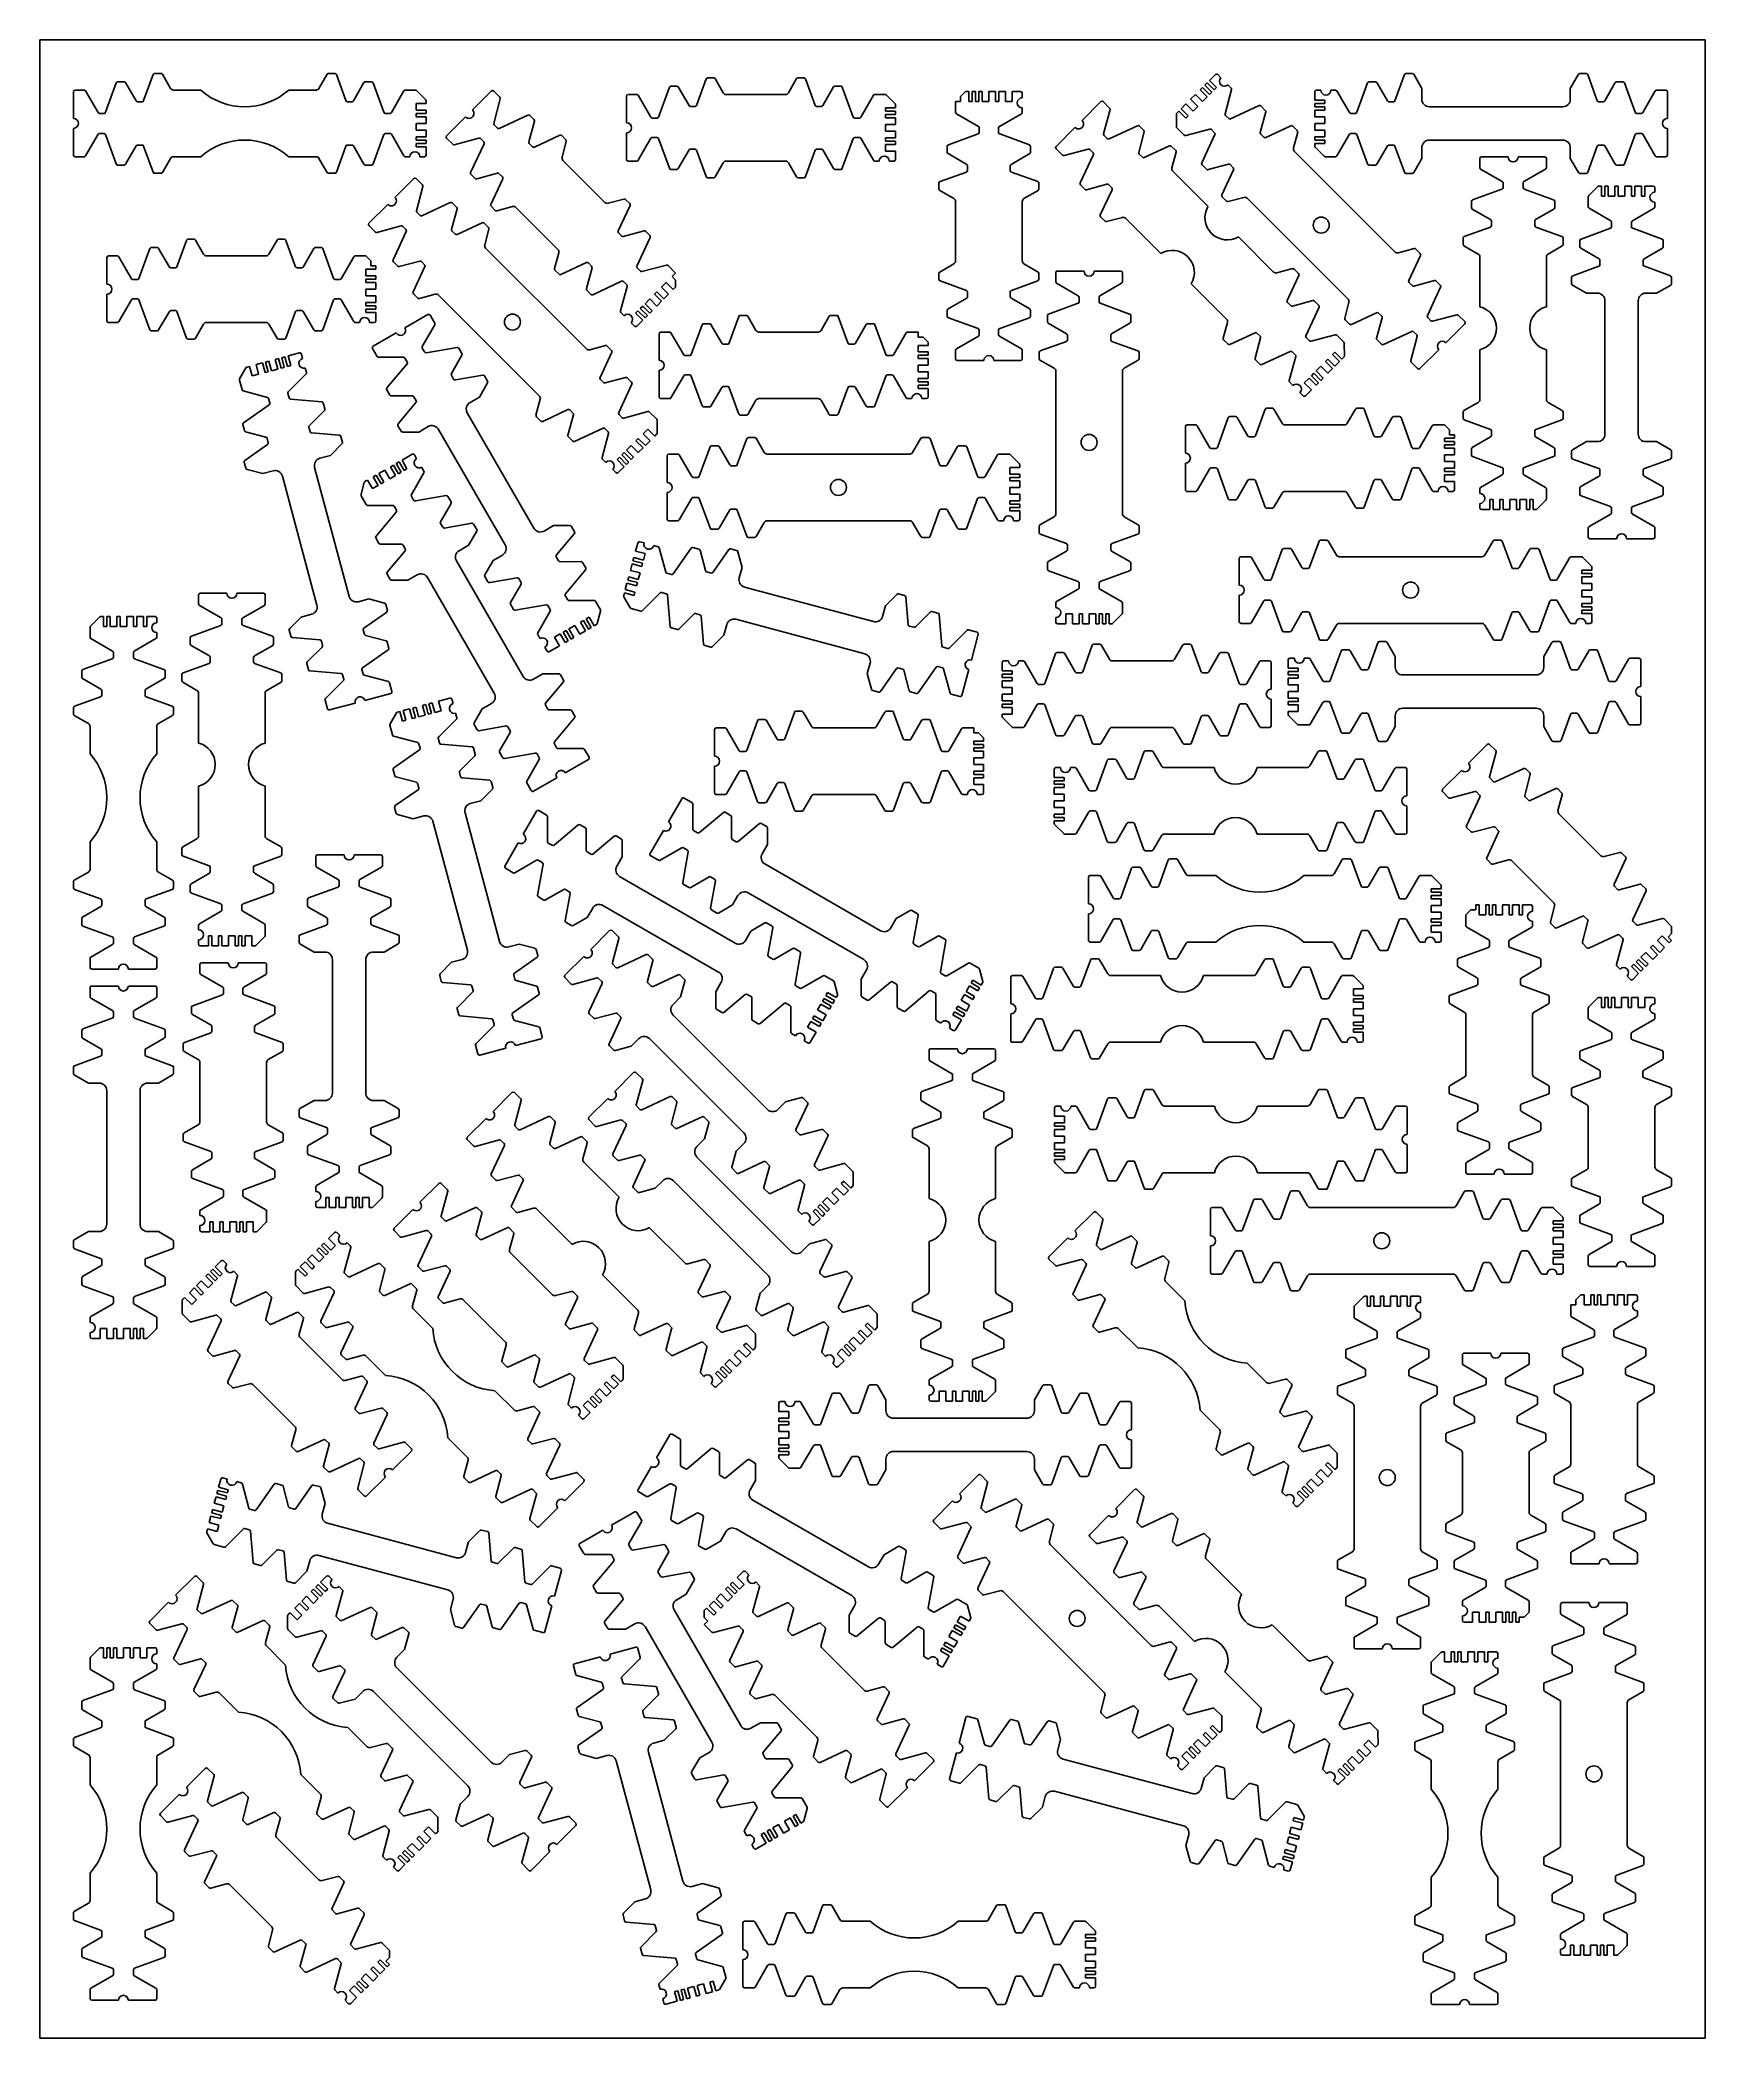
# Model space of a CAD drawing. Header units: millimetres. Extents: x 0 to 500, y 0 to 600.
import ezdxf

# ---------------------------------------------------------------- set-up
doc = ezdxf.new("R2010")
doc.units = ezdxf.units.MM
for name, color, linetype in [('Q3_NORMAL', 3, 'Continuous'), ('Q4_MEDIUM', 4, 'Continuous'), ('Q5_HIGH', 5, 'Continuous'), ('SHEET', 7, 'Continuous')]:
    doc.layers.add(name, color=color, linetype=linetype)

# ---------------------------------------------------------------- blocks, each defined once
blk = doc.blocks.new('NT20__090deg__i6')
at = {"layer": 'Q3_NORMAL', "color": 3}
for p, q in [((-10, 49.74), (-10, 46.73)), ((-9.85, 50.09), (-7.15, 52.8)), ((-6.79, 52.94), (-6, 52.94)), ((7, 52.94), (9.5, 52.94)), ((10, 52.44), (10, 51.1)), ((10, 48.1), (10, 46.73)), ((-3, 42.11), (-3, 40.75)), ((3, 42.11), (3, 40.75)), ((-12.5, 36.59), (-12.5, 34.73)), ((-3.33, 40.28), (-12.17, 37.06)), ((3.33, 40.28), (12.17, 37.06)), ((12.5, 36.59), (12.5, 34.73)), ((-6.5, 30.69), (-6.5, 29.33)), ((6.5, 30.69), (6.5, 29.33)), ((-15, 25.54), (-15, 23.68)), ((-6.83, 28.86), (-14.67, 26.01)), ((6.83, 28.86), (14.67, 26.01)), ((15, 25.54), (15, 23.68)), ((-15, -28.54), (-15, -26.68)), ((-6.83, -31.86), (-14.67, -29.01)), ((6.83, -31.86), (14.67, -29.01)), ((15, -28.54), (15, -26.68)), ((-6.5, -33.69), (-6.5, -32.33)), ((6.5, -33.69), (6.5, -32.33)), ((-12.5, -39.59), (-12.5, -37.73)), ((-3.33, -43.28), (-12.17, -40.06)), ((3.33, -43.28), (12.17, -40.06)), ((12.5, -39.59), (12.5, -37.73)), ((-3, -45.11), (-3, -43.75)), ((3, -45.11), (3, -43.75)), ((-10, -52.44), (-10, -49.73)), ((-1.5, -52.94), (-9.5, -52.94)), ((9.5, -52.94), (1.5, -52.94)), ((10, -52.44), (10, -49.73))]:
    blk.add_line(p, q, dxfattribs=at)
for centre, radius, start, end in [((-9.5, 49.74), 0.5, 135, 180), ((-6.79, 52.44), 0.5, 90, 135), ((10, 49.6), 1.5, 90, 270), ((9.5, 52.44), 0.5, 0, 90), ((-9.5, 46.73), 0.5, 180, 240), ((-3.5, 42.11), 0.5, 0, 60), ((3.5, 42.11), 0.5, 120, 180), ((9.5, 46.73), 0.5, 300, 0), ((-12, 36.59), 0.5, 110, 180), ((-3.5, 40.75), 0.5, 290, 0), ((3.5, 40.75), 0.5, 180, 250), ((12, 36.59), 0.5, 0, 70), ((-12, 34.73), 0.5, 180, 240), ((-7, 30.69), 0.5, 0, 60), ((7, 30.69), 0.5, 120, 180), ((12, 34.73), 0.5, 300, 0), ((-14.5, 25.54), 0.5, 110, 180), ((-7, 29.33), 0.5, 290, 0), ((7, 29.33), 0.5, 180, 250), ((14.5, 25.54), 0.5, 0, 70), ((-14.5, 23.68), 0.5, 180, 240), ((14.5, 23.68), 0.5, 300, 0), ((-14.5, -26.68), 0.5, 120, 180), ((-14.5, -28.54), 0.5, 180, 250), ((14.5, -28.54), 0.5, 290, 0), ((14.5, -26.68), 0.5, 0, 60), ((-7, -32.33), 0.5, 0, 70), ((-7, -33.69), 0.5, 300, 0), ((7, -32.33), 0.5, 110, 180), ((7, -33.69), 0.5, 180, 240), ((-12, -37.73), 0.5, 120, 180), ((-12, -39.59), 0.5, 180, 250), ((12, -39.59), 0.5, 290, 0), ((12, -37.73), 0.5, 0, 60), ((-3.5, -43.75), 0.5, 0, 70), ((-3.5, -45.11), 0.5, 300, 0), ((3.5, -43.75), 0.5, 110, 180), ((3.5, -45.11), 0.5, 180, 240), ((-9.5, -49.73), 0.5, 120, 180), ((-9.5, -52.44), 0.5, 180, 270), ((0, -52.94), 1.5, 0, 180), ((9.5, -52.44), 0.5, 270, 0), ((9.5, -49.73), 0.5, 0, 60)]:
    blk.add_arc(centre, radius, start, end, dxfattribs=at)
at = {"layer": 'Q4_MEDIUM', "color": 4}
for p, q in [((-9.75, 46.3), (-3.25, 42.55)), ((9.75, 46.3), (3.25, 42.55)), ((-12.25, 34.3), (-6.75, 31.12)), ((12.25, 34.3), (6.75, 31.12)), ((-14.75, 23.24), (-10.5, 20.79)), ((-10, 19.92), (-10, 11.73)), ((10, 19.92), (10, 11.73)), ((14.75, 23.24), (10.5, 20.79)), ((-10, -22.92), (-10, -14.73)), ((10, -22.92), (10, -14.73)), ((-14.75, -26.24), (-10.5, -23.79)), ((14.75, -26.24), (10.5, -23.79)), ((-12.25, -37.3), (-6.75, -34.12)), ((12.25, -37.3), (6.75, -34.12)), ((-9.75, -49.3), (-3.25, -45.55)), ((9.75, -49.3), (3.25, -45.55))]:
    blk.add_line(p, q, dxfattribs=at)
for centre, start, end in [((-11, 19.92), 0, 60), ((11, 19.92), 120, 180), ((-11, -22.92), 300, 0), ((11, -22.92), 180, 240)]:
    blk.add_arc(centre, 1, start, end, dxfattribs=at)
at = {"layer": 'Q5_HIGH', "color": 5}
for p, q in [((-6, 52.94), (-6, 49.94)), ((-6, 49.94), (-5, 49.94)), ((-5, 49.94), (-5, 52.94)), ((-5, 52.94), (-4, 52.94)), ((-4, 52.94), (-4, 49.94)), ((-4, 49.94), (-2, 49.94)), ((-2, 49.94), (-2, 52.94)), ((-2, 52.94), (0, 52.94)), ((0, 52.94), (0, 49.94)), ((0, 49.94), (2, 49.94)), ((2, 49.94), (2, 52.94)), ((2, 52.94), (4, 52.94)), ((4, 52.94), (4, 49.94)), ((4, 49.94), (5, 49.94)), ((5, 49.94), (5, 52.94)), ((5, 52.94), (6, 52.94)), ((6, 52.94), (6, 49.94)), ((6, 49.94), (7, 49.94)), ((7, 49.94), (7, 52.94))]:
    blk.add_line(p, q, dxfattribs=at)
for centre, start, end in [((-25, -1.5), 318.59038, 41.40962), ((25, -1.5), 138.59038, 221.40962)]:
    blk.add_arc(centre, 20, start, end, dxfattribs=at)
blk = doc.blocks.new('SHHD__045deg__i4')
at = {"layer": 'Q3_NORMAL', "color": 3}
for p, q in [((-10, 37.39), (-8.5, 38.89)), ((-10, 37.39), (-10, 34.18)), ((-8.5, 38.89), (-7, 38.89)), ((-7, 38.89), (-7, 40.39)), ((-7, 40.39), (-6, 40.39)), ((7, 40.39), (9.5, 40.39)), ((10, 39.89), (10, 38.5)), ((10, 35.5), (10, 34.18)), ((-12.17, 24.41), (-3.23, 27.66)), ((-2.9, 28.13), (-2.9, 29.51)), ((2.9, 28.13), (2.9, 29.51)), ((12.17, 24.41), (3.23, 27.66)), ((-12.5, 23.94), (-12.5, 22.18)), ((-6.4, 16.71), (-6.4, 18.08)), ((6.4, 16.71), (6.4, 18.08)), ((12.5, 23.94), (12.5, 22.18)), ((-15, 12.88), (-15, 11.13)), ((-14.67, 13.35), (-6.73, 16.24)), ((14.67, 13.35), (6.73, 16.24)), ((15, 12.88), (15, 11.13)), ((-15, -15.98), (-15, -14.23)), ((-14.67, -16.45), (-6.73, -19.34)), ((14.67, -16.45), (6.73, -19.34)), ((15, -15.98), (15, -14.23)), ((-6.4, -19.81), (-6.4, -21.18)), ((6.4, -19.81), (6.4, -21.18)), ((-12.5, -27.04), (-12.5, -25.28)), ((-12.17, -27.51), (-3.23, -30.76)), ((12.17, -27.51), (3.23, -30.76)), ((12.5, -27.04), (12.5, -25.28)), ((-2.9, -31.23), (-2.9, -32.61)), ((2.9, -31.23), (2.9, -32.61)), ((-10, -39.89), (-10, -37.28)), ((-9.5, -40.39), (-1.5, -40.39)), ((1.5, -40.39), (9.5, -40.39)), ((10, -39.89), (10, -37.28))]:
    blk.add_line(p, q, dxfattribs=at)
for centre, radius, start, end in [((10, 37), 1.5, 90, 270), ((9.5, 39.89), 0.5, 0, 90), ((-9.5, 34.18), 0.5, 180, 240), ((9.5, 34.18), 0.5, 300, 0), ((-12, 23.94), 0.5, 110, 180), ((-3.4, 28.13), 0.5, 290, 0), ((-3.4, 29.51), 0.5, 0, 60), ((3.4, 29.51), 0.5, 120, 180), ((3.4, 28.13), 0.5, 180, 250), ((12, 23.94), 0.5, 0, 70), ((-12, 22.18), 0.5, 180, 240), ((-6.9, 18.08), 0.5, 0, 60), ((6.9, 18.08), 0.5, 120, 180), ((12, 22.18), 0.5, 300, 0), ((-14.5, 12.88), 0.5, 110, 180), ((-6.9, 16.71), 0.5, 290, 0), ((6.9, 16.71), 0.5, 180, 250), ((14.5, 12.88), 0.5, 0, 70), ((-14.5, 11.13), 0.5, 180, 240), ((14.5, 11.13), 0.5, 300, 0), ((-14.5, -14.23), 0.5, 120, 180), ((-14.5, -15.98), 0.5, 180, 250), ((14.5, -15.98), 0.5, 290, 0), ((14.5, -14.23), 0.5, 0, 60), ((-6.9, -19.81), 0.5, 0, 70), ((-6.9, -21.18), 0.5, 300, 0), ((6.9, -19.81), 0.5, 110, 180), ((6.9, -21.18), 0.5, 180, 240), ((-12, -25.28), 0.5, 120, 180), ((-12, -27.04), 0.5, 180, 250), ((12, -27.04), 0.5, 290, 0), ((12, -25.28), 0.5, 0, 60), ((-3.4, -31.23), 0.5, 0, 70), ((-3.4, -32.61), 0.5, 300, 0), ((3.4, -31.23), 0.5, 110, 180), ((3.4, -32.61), 0.5, 180, 240), ((-9.5, -37.28), 0.5, 120, 180), ((-9.5, -39.89), 0.5, 180, 270), ((0, -40.39), 1.5, 0, 180), ((9.5, -39.89), 0.5, 270, 0), ((9.5, -37.28), 0.5, 0, 60)]:
    blk.add_arc(centre, radius, start, end, dxfattribs=at)
at = {"layer": 'Q4_MEDIUM', "color": 4}
for p, q in [((-10, 7.37), (-10, -10.47)), ((10, 7.37), (10, -10.47))]:
    blk.add_line(p, q, dxfattribs=at)
for centre, start, end in [((-11, 7.37), 0, 60), ((11, 7.37), 120, 180), ((-11, -10.47), 300, 0), ((11, -10.47), 180, 240)]:
    blk.add_arc(centre, 1, start, end, dxfattribs=at)
at = {"layer": 'Q5_HIGH', "color": 5}
for p, q in [((-6, 40.39), (-6, 37.39)), ((-6, 37.39), (-5, 37.39)), ((-5, 37.39), (-5, 40.39)), ((-5, 40.39), (-3, 40.39)), ((-3, 40.39), (-3, 37.39)), ((-3, 37.39), (-2, 37.39)), ((-2, 37.39), (-2, 40.39)), ((-2, 40.39), (0, 40.39)), ((0, 40.39), (0, 37.39)), ((0, 37.39), (2, 37.39)), ((2, 37.39), (2, 40.39)), ((2, 40.39), (3, 40.39)), ((3, 40.39), (3, 37.39)), ((3, 37.39), (4, 37.39)), ((4, 37.39), (4, 40.39)), ((4, 40.39), (5, 40.39)), ((5, 40.39), (5, 37.39)), ((5, 37.39), (7, 37.39)), ((7, 37.39), (7, 40.39)), ((-9.75, 33.75), (-3.15, 29.94)), ((9.75, 33.75), (3.15, 29.94)), ((-12.25, 21.75), (-6.65, 18.52)), ((12.25, 21.75), (6.65, 18.52)), ((-14.75, 10.69), (-10.5, 8.24)), ((14.75, 10.69), (10.5, 8.24)), ((-14.75, -13.79), (-10.5, -11.34)), ((14.75, -13.79), (10.5, -11.34)), ((-12.25, -24.85), (-6.65, -21.62)), ((12.25, -24.85), (6.65, -21.62)), ((-9.75, -36.85), (-3.15, -33.04)), ((9.75, -36.85), (3.15, -33.04))]:
    blk.add_line(p, q, dxfattribs=at)
blk = doc.blocks.new('NT20__000deg__i4')
at = {"layer": 'Q3_NORMAL', "color": 3}
for p, q in [((-10, 49.74), (-10, 46.73)), ((-9.85, 50.09), (-7.15, 52.8)), ((-6.79, 52.94), (-6, 52.94)), ((7, 52.94), (9.5, 52.94)), ((10, 52.44), (10, 51.1)), ((10, 48.1), (10, 46.73)), ((-3, 42.11), (-3, 40.75)), ((3, 42.11), (3, 40.75)), ((-12.5, 36.59), (-12.5, 34.73)), ((-3.33, 40.28), (-12.17, 37.06)), ((3.33, 40.28), (12.17, 37.06)), ((12.5, 36.59), (12.5, 34.73)), ((-6.5, 30.69), (-6.5, 29.33)), ((6.5, 30.69), (6.5, 29.33)), ((-15, 25.54), (-15, 23.68)), ((-6.83, 28.86), (-14.67, 26.01)), ((6.83, 28.86), (14.67, 26.01)), ((15, 25.54), (15, 23.68)), ((-15, -28.54), (-15, -26.68)), ((-6.83, -31.86), (-14.67, -29.01)), ((6.83, -31.86), (14.67, -29.01)), ((15, -28.54), (15, -26.68)), ((-6.5, -33.69), (-6.5, -32.33)), ((6.5, -33.69), (6.5, -32.33)), ((-12.5, -39.59), (-12.5, -37.73)), ((-3.33, -43.28), (-12.17, -40.06)), ((3.33, -43.28), (12.17, -40.06)), ((12.5, -39.59), (12.5, -37.73)), ((-3, -45.11), (-3, -43.75)), ((3, -45.11), (3, -43.75)), ((-10, -52.44), (-10, -49.73)), ((-1.5, -52.94), (-9.5, -52.94)), ((9.5, -52.94), (1.5, -52.94)), ((10, -52.44), (10, -49.73))]:
    blk.add_line(p, q, dxfattribs=at)
for centre, radius, start, end in [((-9.5, 49.74), 0.5, 135, 180), ((-6.79, 52.44), 0.5, 90, 135), ((10, 49.6), 1.5, 90, 270), ((9.5, 52.44), 0.5, 0, 90), ((-9.5, 46.73), 0.5, 180, 240), ((-3.5, 42.11), 0.5, 0, 60), ((3.5, 42.11), 0.5, 120, 180), ((9.5, 46.73), 0.5, 300, 0), ((-12, 36.59), 0.5, 110, 180), ((-3.5, 40.75), 0.5, 290, 0), ((3.5, 40.75), 0.5, 180, 250), ((12, 36.59), 0.5, 0, 70), ((-12, 34.73), 0.5, 180, 240), ((-7, 30.69), 0.5, 0, 60), ((7, 30.69), 0.5, 120, 180), ((12, 34.73), 0.5, 300, 0), ((-14.5, 25.54), 0.5, 110, 180), ((-7, 29.33), 0.5, 290, 0), ((7, 29.33), 0.5, 180, 250), ((14.5, 25.54), 0.5, 0, 70), ((-14.5, 23.68), 0.5, 180, 240), ((14.5, 23.68), 0.5, 300, 0), ((-14.5, -26.68), 0.5, 120, 180), ((-14.5, -28.54), 0.5, 180, 250), ((14.5, -28.54), 0.5, 290, 0), ((14.5, -26.68), 0.5, 0, 60), ((-7, -32.33), 0.5, 0, 70), ((-7, -33.69), 0.5, 300, 0), ((7, -32.33), 0.5, 110, 180), ((7, -33.69), 0.5, 180, 240), ((-12, -37.73), 0.5, 120, 180), ((-12, -39.59), 0.5, 180, 250), ((12, -39.59), 0.5, 290, 0), ((12, -37.73), 0.5, 0, 60), ((-3.5, -43.75), 0.5, 0, 70), ((-3.5, -45.11), 0.5, 300, 0), ((3.5, -43.75), 0.5, 110, 180), ((3.5, -45.11), 0.5, 180, 240), ((-9.5, -49.73), 0.5, 120, 180), ((-9.5, -52.44), 0.5, 180, 270), ((0, -52.94), 1.5, 0, 180), ((9.5, -52.44), 0.5, 270, 0), ((9.5, -49.73), 0.5, 0, 60)]:
    blk.add_arc(centre, radius, start, end, dxfattribs=at)
at = {"layer": 'Q4_MEDIUM', "color": 4}
for p, q in [((-9.75, 46.3), (-3.25, 42.55)), ((9.75, 46.3), (3.25, 42.55)), ((-12.25, 34.3), (-6.75, 31.12)), ((12.25, 34.3), (6.75, 31.12)), ((-14.75, 23.24), (-10.5, 20.79)), ((-10, 19.92), (-10, 11.73)), ((10, 19.92), (10, 11.73)), ((14.75, 23.24), (10.5, 20.79)), ((-10, -22.92), (-10, -14.73)), ((10, -22.92), (10, -14.73)), ((-14.75, -26.24), (-10.5, -23.79)), ((14.75, -26.24), (10.5, -23.79)), ((-12.25, -37.3), (-6.75, -34.12)), ((12.25, -37.3), (6.75, -34.12)), ((-9.75, -49.3), (-3.25, -45.55)), ((9.75, -49.3), (3.25, -45.55))]:
    blk.add_line(p, q, dxfattribs=at)
for centre, start, end in [((-11, 19.92), 0, 60), ((11, 19.92), 120, 180), ((-11, -22.92), 300, 0), ((11, -22.92), 180, 240)]:
    blk.add_arc(centre, 1, start, end, dxfattribs=at)
at = {"layer": 'Q5_HIGH', "color": 5}
for p, q in [((-6, 52.94), (-6, 49.94)), ((-6, 49.94), (-5, 49.94)), ((-5, 49.94), (-5, 52.94)), ((-5, 52.94), (-4, 52.94)), ((-4, 52.94), (-4, 49.94)), ((-4, 49.94), (-3, 49.94)), ((-3, 49.94), (-3, 52.94)), ((-3, 52.94), (-2, 52.94)), ((-2, 52.94), (-2, 49.94)), ((-2, 49.94), (0, 49.94)), ((0, 49.94), (0, 52.94)), ((0, 52.94), (2, 52.94)), ((2, 52.94), (2, 49.94)), ((2, 49.94), (3, 49.94)), ((3, 49.94), (3, 52.94)), ((3, 52.94), (5, 52.94)), ((5, 52.94), (5, 49.94)), ((5, 49.94), (7, 49.94)), ((7, 49.94), (7, 52.94))]:
    blk.add_line(p, q, dxfattribs=at)
for centre, start, end in [((-25, -1.5), 318.59038, 41.40962), ((25, -1.5), 138.59038, 221.40962)]:
    blk.add_arc(centre, 20, start, end, dxfattribs=at)
blk = doc.blocks.new('UT40__015deg__i6')
at = {"layer": 'Q3_NORMAL', "color": 3}
for p, q in [((-10, 49.74), (-10, 46.73)), ((-9.85, 50.09), (-7.15, 52.8)), ((-6.79, 52.94), (-6, 52.94)), ((6, 52.94), (9.5, 52.94)), ((10, 52.44), (10, 51.1)), ((10, 48.1), (10, 46.73)), ((-3, 42.11), (-3, 40.75)), ((3, 42.11), (3, 40.75)), ((-12.5, 36.59), (-12.5, 34.73)), ((-3.33, 40.28), (-12.17, 37.06)), ((3.33, 40.28), (12.17, 37.06)), ((12.5, 36.59), (12.5, 34.73)), ((-6.5, 30.69), (-6.5, 29.33)), ((6.5, 30.69), (6.5, 29.33)), ((-15, 25.54), (-15, 23.68)), ((-6.83, 28.86), (-14.67, 26.01)), ((6.83, 28.86), (14.67, 26.01)), ((15, 25.54), (15, 23.68)), ((-15, -28.54), (-15, -26.68)), ((-6.83, -31.86), (-14.67, -29.01)), ((6.83, -31.86), (14.67, -29.01)), ((15, -28.54), (15, -26.68)), ((-6.5, -33.69), (-6.5, -32.33)), ((6.5, -33.69), (6.5, -32.33)), ((-12.5, -39.59), (-12.5, -37.73)), ((-3.33, -43.28), (-12.17, -40.06)), ((3.33, -43.28), (12.17, -40.06)), ((12.5, -39.59), (12.5, -37.73)), ((-3, -45.11), (-3, -43.75)), ((3, -45.11), (3, -43.75)), ((-10, -52.44), (-10, -49.73)), ((-1.5, -52.94), (-9.5, -52.94)), ((9.5, -52.94), (1.5, -52.94)), ((10, -52.44), (10, -49.73))]:
    blk.add_line(p, q, dxfattribs=at)
for centre, radius, start, end in [((-9.5, 49.74), 0.5, 135, 180), ((-6.79, 52.44), 0.5, 90, 135), ((10, 49.6), 1.5, 90, 270), ((9.5, 52.44), 0.5, 0, 90), ((-9.5, 46.73), 0.5, 180, 240), ((-3.5, 42.11), 0.5, 0, 60), ((3.5, 42.11), 0.5, 120, 180), ((9.5, 46.73), 0.5, 300, 0), ((-12, 36.59), 0.5, 110, 180), ((-3.5, 40.75), 0.5, 290, 0), ((3.5, 40.75), 0.5, 180, 250), ((12, 36.59), 0.5, 0, 70), ((-12, 34.73), 0.5, 180, 240), ((-7, 30.69), 0.5, 0, 60), ((7, 30.69), 0.5, 120, 180), ((12, 34.73), 0.5, 300, 0), ((-14.5, 25.54), 0.5, 110, 180), ((-7, 29.33), 0.5, 290, 0), ((7, 29.33), 0.5, 180, 250), ((14.5, 25.54), 0.5, 0, 70), ((-14.5, 23.68), 0.5, 180, 240), ((14.5, 23.68), 0.5, 300, 0), ((-14.5, -26.68), 0.5, 120, 180), ((-14.5, -28.54), 0.5, 180, 250), ((14.5, -28.54), 0.5, 290, 0), ((14.5, -26.68), 0.5, 0, 60), ((-7, -32.33), 0.5, 0, 70), ((-7, -33.69), 0.5, 300, 0), ((7, -32.33), 0.5, 110, 180), ((7, -33.69), 0.5, 180, 240), ((-12, -37.73), 0.5, 120, 180), ((-12, -39.59), 0.5, 180, 250), ((12, -39.59), 0.5, 290, 0), ((12, -37.73), 0.5, 0, 60), ((-3.5, -43.75), 0.5, 0, 70), ((-3.5, -45.11), 0.5, 300, 0), ((3.5, -43.75), 0.5, 110, 180), ((3.5, -45.11), 0.5, 180, 240), ((-9.5, -49.73), 0.5, 120, 180), ((-9.5, -52.44), 0.5, 180, 270), ((0, -52.94), 1.5, 0, 180), ((9.5, -52.44), 0.5, 270, 0), ((9.5, -49.73), 0.5, 0, 60)]:
    blk.add_arc(centre, radius, start, end, dxfattribs=at)
at = {"layer": 'Q4_MEDIUM', "color": 4}
for p, q in [((-9.75, 46.3), (-3.25, 42.55)), ((9.75, 46.3), (3.25, 42.55)), ((-12.25, 34.3), (-6.75, 31.13)), ((12.25, 34.3), (6.75, 31.13)), ((-14.75, 23.24), (-10.5, 20.79)), ((-10.5, 20.79), (-7.25, 20.79)), ((10.5, 20.79), (7.25, 20.79)), ((14.75, 23.24), (10.5, 20.79)), ((-14.75, -26.24), (-10.5, -23.79)), ((-10.5, -23.79), (-7.26, -23.79)), ((10.5, -23.79), (7.26, -23.79)), ((14.75, -26.24), (10.5, -23.79)), ((-12.25, -37.3), (-6.75, -34.12)), ((12.25, -37.3), (6.75, -34.12)), ((-9.75, -49.3), (-3.25, -45.55)), ((9.75, -49.3), (3.25, -45.55))]:
    blk.add_line(p, q, dxfattribs=at)
at = {"layer": 'Q5_HIGH', "color": 5}
for p, q in [((-6, 52.94), (-6, 49.94)), ((-6, 49.94), (-5, 49.94)), ((-5, 49.94), (-5, 52.94)), ((-5, 52.94), (-3, 52.94)), ((-3, 52.94), (-3, 49.94)), ((-3, 49.94), (-1, 49.94)), ((-1, 49.94), (-1, 52.94)), ((-1, 52.94), (0, 52.94)), ((0, 52.94), (0, 49.94)), ((0, 49.94), (2, 49.94)), ((2, 49.94), (2, 52.94)), ((2, 52.94), (3, 52.94)), ((3, 52.94), (3, 49.94)), ((3, 49.94), (4, 49.94)), ((4, 49.94), (4, 52.94)), ((4, 52.94), (5, 52.94)), ((5, 52.94), (5, 49.94)), ((5, 49.94), (6, 49.94)), ((6, 49.94), (6, 52.94)), ((-5, 18.54), (-5.01, -21.54)), ((5, 18.54), (5.01, -21.54))]:
    blk.add_line(p, q, dxfattribs=at)
for centre, start, end in [((-7.25, 18.54), 359.9865, 90), ((7.25, 18.54), 90, 180.0135), ((-7.26, -21.54), 270, 359.9865), ((7.26, -21.54), 180.0135, 270)]:
    blk.add_arc(centre, 2.25, start, end, dxfattribs=at)
blk = doc.blocks.new('NT20__000deg__i5')
at = {"layer": 'Q3_NORMAL', "color": 3}
for p, q in [((-10, 49.74), (-10, 46.73)), ((-9.85, 50.09), (-7.15, 52.8)), ((-6.79, 52.94), (-6, 52.94)), ((7, 52.94), (9.5, 52.94)), ((10, 52.44), (10, 51.1)), ((10, 48.1), (10, 46.73)), ((-3, 42.11), (-3, 40.75)), ((3, 42.11), (3, 40.75)), ((-12.5, 36.59), (-12.5, 34.73)), ((-3.33, 40.28), (-12.17, 37.06)), ((3.33, 40.28), (12.17, 37.06)), ((12.5, 36.59), (12.5, 34.73)), ((-6.5, 30.69), (-6.5, 29.33)), ((6.5, 30.69), (6.5, 29.33)), ((-15, 25.54), (-15, 23.68)), ((-6.83, 28.86), (-14.67, 26.01)), ((6.83, 28.86), (14.67, 26.01)), ((15, 25.54), (15, 23.68)), ((-15, -28.54), (-15, -26.68)), ((-6.83, -31.86), (-14.67, -29.01)), ((6.83, -31.86), (14.67, -29.01)), ((15, -28.54), (15, -26.68)), ((-6.5, -33.69), (-6.5, -32.33)), ((6.5, -33.69), (6.5, -32.33)), ((-12.5, -39.59), (-12.5, -37.73)), ((-3.33, -43.28), (-12.17, -40.06)), ((3.33, -43.28), (12.17, -40.06)), ((12.5, -39.59), (12.5, -37.73)), ((-3, -45.11), (-3, -43.75)), ((3, -45.11), (3, -43.75)), ((-10, -52.44), (-10, -49.73)), ((-1.5, -52.94), (-9.5, -52.94)), ((9.5, -52.94), (1.5, -52.94)), ((10, -52.44), (10, -49.73))]:
    blk.add_line(p, q, dxfattribs=at)
for centre, radius, start, end in [((-9.5, 49.74), 0.5, 135, 180), ((-6.79, 52.44), 0.5, 90, 135), ((10, 49.6), 1.5, 90, 270), ((9.5, 52.44), 0.5, 0, 90), ((-9.5, 46.73), 0.5, 180, 240), ((-3.5, 42.11), 0.5, 0, 60), ((3.5, 42.11), 0.5, 120, 180), ((9.5, 46.73), 0.5, 300, 0), ((-12, 36.59), 0.5, 110, 180), ((-3.5, 40.75), 0.5, 290, 0), ((3.5, 40.75), 0.5, 180, 250), ((12, 36.59), 0.5, 0, 70), ((-12, 34.73), 0.5, 180, 240), ((-7, 30.69), 0.5, 0, 60), ((7, 30.69), 0.5, 120, 180), ((12, 34.73), 0.5, 300, 0), ((-14.5, 25.54), 0.5, 110, 180), ((-7, 29.33), 0.5, 290, 0), ((7, 29.33), 0.5, 180, 250), ((14.5, 25.54), 0.5, 0, 70), ((-14.5, 23.68), 0.5, 180, 240), ((14.5, 23.68), 0.5, 300, 0), ((-14.5, -26.68), 0.5, 120, 180), ((-14.5, -28.54), 0.5, 180, 250), ((14.5, -28.54), 0.5, 290, 0), ((14.5, -26.68), 0.5, 0, 60), ((-7, -32.33), 0.5, 0, 70), ((-7, -33.69), 0.5, 300, 0), ((7, -32.33), 0.5, 110, 180), ((7, -33.69), 0.5, 180, 240), ((-12, -37.73), 0.5, 120, 180), ((-12, -39.59), 0.5, 180, 250), ((12, -39.59), 0.5, 290, 0), ((12, -37.73), 0.5, 0, 60), ((-3.5, -43.75), 0.5, 0, 70), ((-3.5, -45.11), 0.5, 300, 0), ((3.5, -43.75), 0.5, 110, 180), ((3.5, -45.11), 0.5, 180, 240), ((-9.5, -49.73), 0.5, 120, 180), ((-9.5, -52.44), 0.5, 180, 270), ((0, -52.94), 1.5, 0, 180), ((9.5, -52.44), 0.5, 270, 0), ((9.5, -49.73), 0.5, 0, 60)]:
    blk.add_arc(centre, radius, start, end, dxfattribs=at)
at = {"layer": 'Q4_MEDIUM', "color": 4}
for p, q in [((-9.75, 46.3), (-3.25, 42.55)), ((9.75, 46.3), (3.25, 42.55)), ((-12.25, 34.3), (-6.75, 31.12)), ((12.25, 34.3), (6.75, 31.12)), ((-14.75, 23.24), (-10.5, 20.79)), ((-10, 19.92), (-10, 11.73)), ((10, 19.92), (10, 11.73)), ((14.75, 23.24), (10.5, 20.79)), ((-10, -22.92), (-10, -14.73)), ((10, -22.92), (10, -14.73)), ((-14.75, -26.24), (-10.5, -23.79)), ((14.75, -26.24), (10.5, -23.79)), ((-12.25, -37.3), (-6.75, -34.12)), ((12.25, -37.3), (6.75, -34.12)), ((-9.75, -49.3), (-3.25, -45.55)), ((9.75, -49.3), (3.25, -45.55))]:
    blk.add_line(p, q, dxfattribs=at)
for centre, start, end in [((-11, 19.92), 0, 60), ((11, 19.92), 120, 180), ((-11, -22.92), 300, 0), ((11, -22.92), 180, 240)]:
    blk.add_arc(centre, 1, start, end, dxfattribs=at)
at = {"layer": 'Q5_HIGH', "color": 5}
for p, q in [((-6, 52.94), (-6, 49.94)), ((-6, 49.94), (-4, 49.94)), ((-4, 49.94), (-4, 52.94)), ((-4, 52.94), (-3, 52.94)), ((-3, 52.94), (-3, 49.94)), ((-3, 49.94), (-2, 49.94)), ((-2, 49.94), (-2, 52.94)), ((-2, 52.94), (-1, 52.94)), ((-1, 52.94), (-1, 49.94)), ((-1, 49.94), (1, 49.94)), ((1, 49.94), (1, 52.94)), ((1, 52.94), (3, 52.94)), ((3, 52.94), (3, 49.94)), ((3, 49.94), (4, 49.94)), ((4, 49.94), (4, 52.94)), ((4, 52.94), (6, 52.94)), ((6, 52.94), (6, 49.94)), ((6, 49.94), (7, 49.94)), ((7, 49.94), (7, 52.94))]:
    blk.add_line(p, q, dxfattribs=at)
for centre, start, end in [((-25, -1.5), 318.59038, 41.40962), ((25, -1.5), 138.59038, 221.40962)]:
    blk.add_arc(centre, 20, start, end, dxfattribs=at)
blk = doc.blocks.new('UT40__075deg__i6')
at = {"layer": 'Q3_NORMAL', "color": 3}
for p, q in [((-10, 49.74), (-10, 46.73)), ((-9.85, 50.09), (-7.15, 52.8)), ((-6.79, 52.94), (-6, 52.94)), ((7, 52.94), (9.5, 52.94)), ((10, 52.44), (10, 51.1)), ((10, 48.1), (10, 46.73)), ((-3, 42.11), (-3, 40.75)), ((3, 42.11), (3, 40.75)), ((-12.5, 36.59), (-12.5, 34.73)), ((-3.33, 40.28), (-12.17, 37.06)), ((3.33, 40.28), (12.17, 37.06)), ((12.5, 36.59), (12.5, 34.73)), ((-6.5, 30.69), (-6.5, 29.33)), ((6.5, 30.69), (6.5, 29.33)), ((-15, 25.54), (-15, 23.68)), ((-6.83, 28.86), (-14.67, 26.01)), ((6.83, 28.86), (14.67, 26.01)), ((15, 25.54), (15, 23.68)), ((-15, -28.54), (-15, -26.68)), ((-6.83, -31.86), (-14.67, -29.01)), ((6.83, -31.86), (14.67, -29.01)), ((15, -28.54), (15, -26.68)), ((-6.5, -33.69), (-6.5, -32.33)), ((6.5, -33.69), (6.5, -32.33)), ((-12.5, -39.59), (-12.5, -37.73)), ((-3.33, -43.28), (-12.17, -40.06)), ((3.33, -43.28), (12.17, -40.06)), ((12.5, -39.59), (12.5, -37.73)), ((-3, -45.11), (-3, -43.75)), ((3, -45.11), (3, -43.75)), ((-10, -52.44), (-10, -49.73)), ((-1.5, -52.94), (-9.5, -52.94)), ((9.5, -52.94), (1.5, -52.94)), ((10, -52.44), (10, -49.73))]:
    blk.add_line(p, q, dxfattribs=at)
for centre, radius, start, end in [((-9.5, 49.74), 0.5, 135, 180), ((-6.79, 52.44), 0.5, 90, 135), ((10, 49.6), 1.5, 90, 270), ((9.5, 52.44), 0.5, 0, 90), ((-9.5, 46.73), 0.5, 180, 240), ((-3.5, 42.11), 0.5, 0, 60), ((3.5, 42.11), 0.5, 120, 180), ((9.5, 46.73), 0.5, 300, 0), ((-12, 36.59), 0.5, 110, 180), ((-3.5, 40.75), 0.5, 290, 0), ((3.5, 40.75), 0.5, 180, 250), ((12, 36.59), 0.5, 0, 70), ((-12, 34.73), 0.5, 180, 240), ((-7, 30.69), 0.5, 0, 60), ((7, 30.69), 0.5, 120, 180), ((12, 34.73), 0.5, 300, 0), ((-14.5, 25.54), 0.5, 110, 180), ((-7, 29.33), 0.5, 290, 0), ((7, 29.33), 0.5, 180, 250), ((14.5, 25.54), 0.5, 0, 70), ((-14.5, 23.68), 0.5, 180, 240), ((14.5, 23.68), 0.5, 300, 0), ((-14.5, -26.68), 0.5, 120, 180), ((-14.5, -28.54), 0.5, 180, 250), ((14.5, -28.54), 0.5, 290, 0), ((14.5, -26.68), 0.5, 0, 60), ((-7, -32.33), 0.5, 0, 70), ((-7, -33.69), 0.5, 300, 0), ((7, -32.33), 0.5, 110, 180), ((7, -33.69), 0.5, 180, 240), ((-12, -37.73), 0.5, 120, 180), ((-12, -39.59), 0.5, 180, 250), ((12, -39.59), 0.5, 290, 0), ((12, -37.73), 0.5, 0, 60), ((-3.5, -43.75), 0.5, 0, 70), ((-3.5, -45.11), 0.5, 300, 0), ((3.5, -43.75), 0.5, 110, 180), ((3.5, -45.11), 0.5, 180, 240), ((-9.5, -49.73), 0.5, 120, 180), ((-9.5, -52.44), 0.5, 180, 270), ((0, -52.94), 1.5, 0, 180), ((9.5, -52.44), 0.5, 270, 0), ((9.5, -49.73), 0.5, 0, 60)]:
    blk.add_arc(centre, radius, start, end, dxfattribs=at)
at = {"layer": 'Q4_MEDIUM', "color": 4}
for p, q in [((-9.75, 46.3), (-3.25, 42.55)), ((9.75, 46.3), (3.25, 42.55)), ((-12.25, 34.3), (-6.75, 31.13)), ((12.25, 34.3), (6.75, 31.13)), ((-14.75, 23.24), (-10.5, 20.79)), ((-10.5, 20.79), (-7.25, 20.79)), ((10.5, 20.79), (7.25, 20.79)), ((14.75, 23.24), (10.5, 20.79)), ((-14.75, -26.24), (-10.5, -23.79)), ((-10.5, -23.79), (-7.26, -23.79)), ((10.5, -23.79), (7.26, -23.79)), ((14.75, -26.24), (10.5, -23.79)), ((-12.25, -37.3), (-6.75, -34.12)), ((12.25, -37.3), (6.75, -34.12)), ((-9.75, -49.3), (-3.25, -45.55)), ((9.75, -49.3), (3.25, -45.55))]:
    blk.add_line(p, q, dxfattribs=at)
at = {"layer": 'Q5_HIGH', "color": 5}
for p, q in [((-6, 52.94), (-6, 49.94)), ((-6, 49.94), (-5, 49.94)), ((-5, 49.94), (-5, 52.94)), ((-5, 52.94), (-3, 52.94)), ((-3, 52.94), (-3, 49.94)), ((-3, 49.94), (-1, 49.94)), ((-1, 49.94), (-1, 52.94)), ((-1, 52.94), (0, 52.94)), ((0, 52.94), (0, 49.94)), ((0, 49.94), (2, 49.94)), ((2, 49.94), (2, 52.94)), ((2, 52.94), (4, 52.94)), ((4, 52.94), (4, 49.94)), ((4, 49.94), (5, 49.94)), ((5, 49.94), (5, 52.94)), ((5, 52.94), (6, 52.94)), ((6, 52.94), (6, 49.94)), ((6, 49.94), (7, 49.94)), ((7, 49.94), (7, 52.94)), ((-5, 18.54), (-5.01, -21.54)), ((5, 18.54), (5.01, -21.54))]:
    blk.add_line(p, q, dxfattribs=at)
for centre, start, end in [((-7.25, 18.54), 359.9865, 90), ((7.25, 18.54), 90, 180.0135), ((-7.26, -21.54), 270, 359.9865), ((7.26, -21.54), 180.0135, 270)]:
    blk.add_arc(centre, 2.25, start, end, dxfattribs=at)
blk = doc.blocks.new('CHD48__000deg__i5')
at = {"layer": 'Q3_NORMAL', "color": 3}
for p, q in [((-10, 49.74), (-10, 46.73)), ((-9.85, 50.09), (-7.15, 52.8)), ((-6.79, 52.94), (-6, 52.94)), ((7, 52.94), (9.5, 52.94)), ((10, 52.44), (10, 51.1)), ((10, 48.1), (10, 46.73)), ((-3, 42.11), (-3, 40.75)), ((3, 42.11), (3, 40.75)), ((-12.5, 36.59), (-12.5, 34.73)), ((-3.33, 40.28), (-12.17, 37.06)), ((3.33, 40.28), (12.17, 37.06)), ((12.5, 36.59), (12.5, 34.73)), ((-6.5, 30.69), (-6.5, 29.33)), ((6.5, 30.69), (6.5, 29.33)), ((-15, 25.54), (-15, 23.68)), ((-6.83, 28.86), (-14.67, 26.01)), ((6.83, 28.86), (14.67, 26.01)), ((15, 25.54), (15, 23.68)), ((-15, -28.54), (-15, -26.68)), ((-6.83, -31.86), (-14.67, -29.01)), ((6.83, -31.86), (14.67, -29.01)), ((15, -28.54), (15, -26.68)), ((-6.5, -33.69), (-6.5, -32.33)), ((6.5, -33.69), (6.5, -32.33)), ((-12.5, -39.59), (-12.5, -37.73)), ((-3.33, -43.28), (-12.17, -40.06)), ((3.33, -43.28), (12.17, -40.06)), ((12.5, -39.59), (12.5, -37.73)), ((-3, -45.11), (-3, -43.75)), ((3, -45.11), (3, -43.75)), ((-10, -52.44), (-10, -49.73)), ((-1.5, -52.94), (-9.5, -52.94)), ((9.5, -52.94), (1.5, -52.94)), ((10, -52.44), (10, -49.73))]:
    blk.add_line(p, q, dxfattribs=at)
for centre, radius, start, end in [((-9.5, 49.74), 0.5, 135, 180), ((-6.79, 52.44), 0.5, 90, 135), ((10, 49.6), 1.5, 90, 270), ((9.5, 52.44), 0.5, 0, 90), ((-9.5, 46.73), 0.5, 180, 240), ((-3.5, 42.11), 0.5, 0, 60), ((3.5, 42.11), 0.5, 120, 180), ((9.5, 46.73), 0.5, 300, 0), ((-12, 36.59), 0.5, 110, 180), ((-3.5, 40.75), 0.5, 290, 0), ((3.5, 40.75), 0.5, 180, 250), ((12, 36.59), 0.5, 0, 70), ((-12, 34.73), 0.5, 180, 240), ((-7, 30.69), 0.5, 0, 60), ((7, 30.69), 0.5, 120, 180), ((12, 34.73), 0.5, 300, 0), ((-14.5, 25.54), 0.5, 110, 180), ((-7, 29.33), 0.5, 290, 0), ((7, 29.33), 0.5, 180, 250), ((14.5, 25.54), 0.5, 0, 70), ((-14.5, 23.68), 0.5, 180, 240), ((14.5, 23.68), 0.5, 300, 0), ((-14.5, -26.68), 0.5, 120, 180), ((-14.5, -28.54), 0.5, 180, 250), ((14.5, -28.54), 0.5, 290, 0), ((14.5, -26.68), 0.5, 0, 60), ((-7, -32.33), 0.5, 0, 70), ((-7, -33.69), 0.5, 300, 0), ((7, -32.33), 0.5, 110, 180), ((7, -33.69), 0.5, 180, 240), ((-12, -37.73), 0.5, 120, 180), ((-12, -39.59), 0.5, 180, 250), ((12, -39.59), 0.5, 290, 0), ((12, -37.73), 0.5, 0, 60), ((-3.5, -43.75), 0.5, 0, 70), ((-3.5, -45.11), 0.5, 300, 0), ((3.5, -43.75), 0.5, 110, 180), ((3.5, -45.11), 0.5, 180, 240), ((-9.5, -49.73), 0.5, 120, 180), ((-9.5, -52.44), 0.5, 180, 270), ((0, -52.94), 1.5, 0, 180), ((9.5, -52.44), 0.5, 270, 0), ((9.5, -49.73), 0.5, 0, 60)]:
    blk.add_arc(centre, radius, start, end, dxfattribs=at)
at = {"layer": 'Q4_MEDIUM', "color": 4}
for p, q in [((-9.75, 46.3), (-3.25, 42.55)), ((9.75, 46.3), (3.25, 42.55)), ((-12.25, 34.3), (-6.75, 31.12)), ((12.25, 34.3), (6.75, 31.12)), ((-14.75, 23.24), (-10.5, 20.79)), ((-10, 19.92), (-10, -22.92)), ((10, 19.92), (10, -22.92)), ((14.75, 23.24), (10.5, 20.79)), ((-14.75, -26.24), (-10.5, -23.79)), ((14.75, -26.24), (10.5, -23.79)), ((-12.25, -37.3), (-6.75, -34.12)), ((12.25, -37.3), (6.75, -34.12)), ((-9.75, -49.3), (-3.25, -45.55)), ((9.75, -49.3), (3.25, -45.55))]:
    blk.add_line(p, q, dxfattribs=at)
for centre, start, end in [((-11, 19.92), 0, 60), ((11, 19.92), 120, 180), ((-11, -22.92), 300, 0), ((11, -22.92), 180, 240)]:
    blk.add_arc(centre, 1, start, end, dxfattribs=at)
at = {"layer": 'Q5_HIGH', "color": 5}
for p, q in [((-6, 52.94), (-6, 49.94)), ((-6, 49.94), (-4, 49.94)), ((-4, 49.94), (-4, 52.94)), ((-4, 52.94), (-3, 52.94)), ((-3, 52.94), (-3, 49.94)), ((-3, 49.94), (-2, 49.94)), ((-2, 49.94), (-2, 52.94)), ((-2, 52.94), (-1, 52.94)), ((-1, 52.94), (-1, 49.94)), ((-1, 49.94), (1, 49.94)), ((1, 49.94), (1, 52.94)), ((1, 52.94), (3, 52.94)), ((3, 52.94), (3, 49.94)), ((3, 49.94), (4, 49.94)), ((4, 49.94), (4, 52.94)), ((4, 52.94), (6, 52.94)), ((6, 52.94), (6, 49.94)), ((6, 49.94), (7, 49.94)), ((7, 49.94), (7, 52.94))]:
    blk.add_line(p, q, dxfattribs=at)
blk.add_circle((0, -1.5), 2.4, dxfattribs=at)
blk = doc.blocks.new('NT20__045deg__i5')
at = {"layer": 'Q3_NORMAL', "color": 3}
for p, q in [((-10, 49.74), (-10, 46.73)), ((-9.85, 50.09), (-7.15, 52.8)), ((-6.79, 52.94), (-6, 52.94)), ((7, 52.94), (9.5, 52.94)), ((10, 52.44), (10, 51.1)), ((10, 48.1), (10, 46.73)), ((-3, 42.11), (-3, 40.75)), ((3, 42.11), (3, 40.75)), ((-12.5, 36.59), (-12.5, 34.73)), ((-3.33, 40.28), (-12.17, 37.06)), ((3.33, 40.28), (12.17, 37.06)), ((12.5, 36.59), (12.5, 34.73)), ((-6.5, 30.69), (-6.5, 29.33)), ((6.5, 30.69), (6.5, 29.33)), ((-15, 25.54), (-15, 23.68)), ((-6.83, 28.86), (-14.67, 26.01)), ((6.83, 28.86), (14.67, 26.01)), ((15, 25.54), (15, 23.68)), ((-15, -28.54), (-15, -26.68)), ((-6.83, -31.86), (-14.67, -29.01)), ((6.83, -31.86), (14.67, -29.01)), ((15, -28.54), (15, -26.68)), ((-6.5, -33.69), (-6.5, -32.33)), ((6.5, -33.69), (6.5, -32.33)), ((-12.5, -39.59), (-12.5, -37.73)), ((-3.33, -43.28), (-12.17, -40.06)), ((3.33, -43.28), (12.17, -40.06)), ((12.5, -39.59), (12.5, -37.73)), ((-3, -45.11), (-3, -43.75)), ((3, -45.11), (3, -43.75)), ((-10, -52.44), (-10, -49.73)), ((-1.5, -52.94), (-9.5, -52.94)), ((9.5, -52.94), (1.5, -52.94)), ((10, -52.44), (10, -49.73))]:
    blk.add_line(p, q, dxfattribs=at)
for centre, radius, start, end in [((-9.5, 49.74), 0.5, 135, 180), ((-6.79, 52.44), 0.5, 90, 135), ((10, 49.6), 1.5, 90, 270), ((9.5, 52.44), 0.5, 0, 90), ((-9.5, 46.73), 0.5, 180, 240), ((-3.5, 42.11), 0.5, 0, 60), ((3.5, 42.11), 0.5, 120, 180), ((9.5, 46.73), 0.5, 300, 0), ((-12, 36.59), 0.5, 110, 180), ((-3.5, 40.75), 0.5, 290, 0), ((3.5, 40.75), 0.5, 180, 250), ((12, 36.59), 0.5, 0, 70), ((-12, 34.73), 0.5, 180, 240), ((-7, 30.69), 0.5, 0, 60), ((7, 30.69), 0.5, 120, 180), ((12, 34.73), 0.5, 300, 0), ((-14.5, 25.54), 0.5, 110, 180), ((-7, 29.33), 0.5, 290, 0), ((7, 29.33), 0.5, 180, 250), ((14.5, 25.54), 0.5, 0, 70), ((-14.5, 23.68), 0.5, 180, 240), ((14.5, 23.68), 0.5, 300, 0), ((-14.5, -26.68), 0.5, 120, 180), ((-14.5, -28.54), 0.5, 180, 250), ((14.5, -28.54), 0.5, 290, 0), ((14.5, -26.68), 0.5, 0, 60), ((-7, -32.33), 0.5, 0, 70), ((-7, -33.69), 0.5, 300, 0), ((7, -32.33), 0.5, 110, 180), ((7, -33.69), 0.5, 180, 240), ((-12, -37.73), 0.5, 120, 180), ((-12, -39.59), 0.5, 180, 250), ((12, -39.59), 0.5, 290, 0), ((12, -37.73), 0.5, 0, 60), ((-3.5, -43.75), 0.5, 0, 70), ((-3.5, -45.11), 0.5, 300, 0), ((3.5, -43.75), 0.5, 110, 180), ((3.5, -45.11), 0.5, 180, 240), ((-9.5, -49.73), 0.5, 120, 180), ((-9.5, -52.44), 0.5, 180, 270), ((0, -52.94), 1.5, 0, 180), ((9.5, -52.44), 0.5, 270, 0), ((9.5, -49.73), 0.5, 0, 60)]:
    blk.add_arc(centre, radius, start, end, dxfattribs=at)
at = {"layer": 'Q4_MEDIUM', "color": 4}
for p, q in [((-9.75, 46.3), (-3.25, 42.55)), ((9.75, 46.3), (3.25, 42.55)), ((-12.25, 34.3), (-6.75, 31.12)), ((12.25, 34.3), (6.75, 31.12)), ((-14.75, 23.24), (-10.5, 20.79)), ((-10, 19.92), (-10, 11.73)), ((10, 19.92), (10, 11.73)), ((14.75, 23.24), (10.5, 20.79)), ((-10, -22.92), (-10, -14.73)), ((10, -22.92), (10, -14.73)), ((-14.75, -26.24), (-10.5, -23.79)), ((14.75, -26.24), (10.5, -23.79)), ((-12.25, -37.3), (-6.75, -34.12)), ((12.25, -37.3), (6.75, -34.12)), ((-9.75, -49.3), (-3.25, -45.55)), ((9.75, -49.3), (3.25, -45.55))]:
    blk.add_line(p, q, dxfattribs=at)
for centre, start, end in [((-11, 19.92), 0, 60), ((11, 19.92), 120, 180), ((-11, -22.92), 300, 0), ((11, -22.92), 180, 240)]:
    blk.add_arc(centre, 1, start, end, dxfattribs=at)
at = {"layer": 'Q5_HIGH', "color": 5}
for p, q in [((-6, 52.94), (-6, 49.94)), ((-6, 49.94), (-4, 49.94)), ((-4, 49.94), (-4, 52.94)), ((-4, 52.94), (-2, 52.94)), ((-2, 52.94), (-2, 49.94)), ((-2, 49.94), (-1, 49.94)), ((-1, 49.94), (-1, 52.94)), ((-1, 52.94), (1, 52.94)), ((1, 52.94), (1, 49.94)), ((1, 49.94), (3, 49.94)), ((3, 49.94), (3, 52.94)), ((3, 52.94), (4, 52.94)), ((4, 52.94), (4, 49.94)), ((4, 49.94), (5, 49.94)), ((5, 49.94), (5, 52.94)), ((5, 52.94), (6, 52.94)), ((6, 52.94), (6, 49.94)), ((6, 49.94), (7, 49.94)), ((7, 49.94), (7, 52.94))]:
    blk.add_line(p, q, dxfattribs=at)
for centre, start, end in [((-25, -1.5), 318.59038, 41.40962), ((25, -1.5), 138.59038, 221.40962)]:
    blk.add_arc(centre, 20, start, end, dxfattribs=at)
blk = doc.blocks.new('UT40__045deg__i5')
at = {"layer": 'Q3_NORMAL', "color": 3}
for p, q in [((-10, 49.74), (-10, 46.73)), ((-9.85, 50.09), (-7.15, 52.8)), ((-6.79, 52.94), (-6, 52.94)), ((7, 52.94), (9.5, 52.94)), ((10, 52.44), (10, 51.1)), ((10, 48.1), (10, 46.73)), ((-3, 42.11), (-3, 40.75)), ((3, 42.11), (3, 40.75)), ((-12.5, 36.59), (-12.5, 34.73)), ((-3.33, 40.28), (-12.17, 37.06)), ((3.33, 40.28), (12.17, 37.06)), ((12.5, 36.59), (12.5, 34.73)), ((-6.5, 30.69), (-6.5, 29.33)), ((6.5, 30.69), (6.5, 29.33)), ((-15, 25.54), (-15, 23.68)), ((-6.83, 28.86), (-14.67, 26.01)), ((6.83, 28.86), (14.67, 26.01)), ((15, 25.54), (15, 23.68)), ((-15, -28.54), (-15, -26.68)), ((-6.83, -31.86), (-14.67, -29.01)), ((6.83, -31.86), (14.67, -29.01)), ((15, -28.54), (15, -26.68)), ((-6.5, -33.69), (-6.5, -32.33)), ((6.5, -33.69), (6.5, -32.33)), ((-12.5, -39.59), (-12.5, -37.73)), ((-3.33, -43.28), (-12.17, -40.06)), ((3.33, -43.28), (12.17, -40.06)), ((12.5, -39.59), (12.5, -37.73)), ((-3, -45.11), (-3, -43.75)), ((3, -45.11), (3, -43.75)), ((-10, -52.44), (-10, -49.73)), ((-1.5, -52.94), (-9.5, -52.94)), ((9.5, -52.94), (1.5, -52.94)), ((10, -52.44), (10, -49.73))]:
    blk.add_line(p, q, dxfattribs=at)
for centre, radius, start, end in [((-9.5, 49.74), 0.5, 135, 180), ((-6.79, 52.44), 0.5, 90, 135), ((10, 49.6), 1.5, 90, 270), ((9.5, 52.44), 0.5, 0, 90), ((-9.5, 46.73), 0.5, 180, 240), ((-3.5, 42.11), 0.5, 0, 60), ((3.5, 42.11), 0.5, 120, 180), ((9.5, 46.73), 0.5, 300, 0), ((-12, 36.59), 0.5, 110, 180), ((-3.5, 40.75), 0.5, 290, 0), ((3.5, 40.75), 0.5, 180, 250), ((12, 36.59), 0.5, 0, 70), ((-12, 34.73), 0.5, 180, 240), ((-7, 30.69), 0.5, 0, 60), ((7, 30.69), 0.5, 120, 180), ((12, 34.73), 0.5, 300, 0), ((-14.5, 25.54), 0.5, 110, 180), ((-7, 29.33), 0.5, 290, 0), ((7, 29.33), 0.5, 180, 250), ((14.5, 25.54), 0.5, 0, 70), ((-14.5, 23.68), 0.5, 180, 240), ((14.5, 23.68), 0.5, 300, 0), ((-14.5, -26.68), 0.5, 120, 180), ((-14.5, -28.54), 0.5, 180, 250), ((14.5, -28.54), 0.5, 290, 0), ((14.5, -26.68), 0.5, 0, 60), ((-7, -32.33), 0.5, 0, 70), ((-7, -33.69), 0.5, 300, 0), ((7, -32.33), 0.5, 110, 180), ((7, -33.69), 0.5, 180, 240), ((-12, -37.73), 0.5, 120, 180), ((-12, -39.59), 0.5, 180, 250), ((12, -39.59), 0.5, 290, 0), ((12, -37.73), 0.5, 0, 60), ((-3.5, -43.75), 0.5, 0, 70), ((-3.5, -45.11), 0.5, 300, 0), ((3.5, -43.75), 0.5, 110, 180), ((3.5, -45.11), 0.5, 180, 240), ((-9.5, -49.73), 0.5, 120, 180), ((-9.5, -52.44), 0.5, 180, 270), ((0, -52.94), 1.5, 0, 180), ((9.5, -52.44), 0.5, 270, 0), ((9.5, -49.73), 0.5, 0, 60)]:
    blk.add_arc(centre, radius, start, end, dxfattribs=at)
at = {"layer": 'Q4_MEDIUM', "color": 4}
for p, q in [((-9.75, 46.3), (-3.25, 42.55)), ((9.75, 46.3), (3.25, 42.55)), ((-12.25, 34.3), (-6.75, 31.13)), ((12.25, 34.3), (6.75, 31.13)), ((-14.75, 23.24), (-10.5, 20.79)), ((-10.5, 20.79), (-7.25, 20.79)), ((10.5, 20.79), (7.25, 20.79)), ((14.75, 23.24), (10.5, 20.79)), ((-14.75, -26.24), (-10.5, -23.79)), ((-10.5, -23.79), (-7.26, -23.79)), ((10.5, -23.79), (7.26, -23.79)), ((14.75, -26.24), (10.5, -23.79)), ((-12.25, -37.3), (-6.75, -34.12)), ((12.25, -37.3), (6.75, -34.12)), ((-9.75, -49.3), (-3.25, -45.55)), ((9.75, -49.3), (3.25, -45.55))]:
    blk.add_line(p, q, dxfattribs=at)
at = {"layer": 'Q5_HIGH', "color": 5}
for p, q in [((-6, 52.94), (-6, 49.94)), ((-6, 49.94), (-4, 49.94)), ((-4, 49.94), (-4, 52.94)), ((-4, 52.94), (-2, 52.94)), ((-2, 52.94), (-2, 49.94)), ((-2, 49.94), (-1, 49.94)), ((-1, 49.94), (-1, 52.94)), ((-1, 52.94), (1, 52.94)), ((1, 52.94), (1, 49.94)), ((1, 49.94), (3, 49.94)), ((3, 49.94), (3, 52.94)), ((3, 52.94), (4, 52.94)), ((4, 52.94), (4, 49.94)), ((4, 49.94), (5, 49.94)), ((5, 49.94), (5, 52.94)), ((5, 52.94), (6, 52.94)), ((6, 52.94), (6, 49.94)), ((6, 49.94), (7, 49.94)), ((7, 49.94), (7, 52.94)), ((-5, 18.54), (-5.01, -21.54)), ((5, 18.54), (5.01, -21.54))]:
    blk.add_line(p, q, dxfattribs=at)
for centre, start, end in [((-7.25, 18.54), 359.9865, 90), ((7.25, 18.54), 90, 180.0135), ((-7.26, -21.54), 270, 359.9865), ((7.26, -21.54), 180.0135, 270)]:
    blk.add_arc(centre, 2.25, start, end, dxfattribs=at)
blk = doc.blocks.new('SHLD__045deg__i4')
at = {"layer": 'Q3_NORMAL', "color": 3}
for p, q in [((-10, 37.39), (-10, 34.18)), ((-10, 37.39), (-8.5, 37.39)), ((-8.5, 38.89), (-7, 40.39)), ((-8.5, 37.39), (-8.5, 38.89)), ((-7, 40.39), (-6, 40.39)), ((7, 40.39), (9.5, 40.39)), ((10, 39.89), (10, 38.5)), ((10, 35.5), (10, 34.18)), ((-12.17, 24.41), (-3.23, 27.66)), ((-2.9, 28.13), (-2.9, 29.51)), ((2.9, 28.13), (2.9, 29.51)), ((12.17, 24.41), (3.23, 27.66)), ((-12.5, 23.94), (-12.5, 22.18)), ((-6.4, 16.71), (-6.4, 18.08)), ((6.4, 16.71), (6.4, 18.08)), ((12.5, 23.94), (12.5, 22.18)), ((-15, 12.88), (-15, 11.13)), ((-14.67, 13.35), (-6.73, 16.24)), ((14.67, 13.35), (6.73, 16.24)), ((15, 12.88), (15, 11.13)), ((-15, -15.98), (-15, -14.23)), ((-14.67, -16.45), (-6.73, -19.34)), ((14.67, -16.45), (6.73, -19.34)), ((15, -15.98), (15, -14.23)), ((-6.4, -19.81), (-6.4, -21.18)), ((6.4, -19.81), (6.4, -21.18)), ((-12.5, -27.04), (-12.5, -25.28)), ((-12.17, -27.51), (-3.23, -30.76)), ((12.17, -27.51), (3.23, -30.76)), ((12.5, -27.04), (12.5, -25.28)), ((-2.9, -31.23), (-2.9, -32.61)), ((2.9, -31.23), (2.9, -32.61)), ((-10, -39.89), (-10, -37.28)), ((-9.5, -40.39), (-1.5, -40.39)), ((1.5, -40.39), (9.5, -40.39)), ((10, -39.89), (10, -37.28))]:
    blk.add_line(p, q, dxfattribs=at)
for centre, radius, start, end in [((10, 37), 1.5, 90, 270), ((9.5, 39.89), 0.5, 0, 90), ((-9.5, 34.18), 0.5, 180, 240), ((9.5, 34.18), 0.5, 300, 0), ((-12, 23.94), 0.5, 110, 180), ((-3.4, 28.13), 0.5, 290, 0), ((-3.4, 29.51), 0.5, 0, 60), ((3.4, 29.51), 0.5, 120, 180), ((3.4, 28.13), 0.5, 180, 250), ((12, 23.94), 0.5, 0, 70), ((-12, 22.18), 0.5, 180, 240), ((-6.9, 18.08), 0.5, 0, 60), ((6.9, 18.08), 0.5, 120, 180), ((12, 22.18), 0.5, 300, 0), ((-14.5, 12.88), 0.5, 110, 180), ((-6.9, 16.71), 0.5, 290, 0), ((6.9, 16.71), 0.5, 180, 250), ((14.5, 12.88), 0.5, 0, 70), ((-14.5, 11.13), 0.5, 180, 240), ((14.5, 11.13), 0.5, 300, 0), ((-14.5, -14.23), 0.5, 120, 180), ((-14.5, -15.98), 0.5, 180, 250), ((14.5, -15.98), 0.5, 290, 0), ((14.5, -14.23), 0.5, 0, 60), ((-6.9, -19.81), 0.5, 0, 70), ((-6.9, -21.18), 0.5, 300, 0), ((6.9, -19.81), 0.5, 110, 180), ((6.9, -21.18), 0.5, 180, 240), ((-12, -25.28), 0.5, 120, 180), ((-12, -27.04), 0.5, 180, 250), ((12, -27.04), 0.5, 290, 0), ((12, -25.28), 0.5, 0, 60), ((-3.4, -31.23), 0.5, 0, 70), ((-3.4, -32.61), 0.5, 300, 0), ((3.4, -31.23), 0.5, 110, 180), ((3.4, -32.61), 0.5, 180, 240), ((-9.5, -37.28), 0.5, 120, 180), ((-9.5, -39.89), 0.5, 180, 270), ((0, -40.39), 1.5, 0, 180), ((9.5, -39.89), 0.5, 270, 0), ((9.5, -37.28), 0.5, 0, 60)]:
    blk.add_arc(centre, radius, start, end, dxfattribs=at)
at = {"layer": 'Q4_MEDIUM', "color": 4}
for p, q in [((-10, 7.37), (-10, -10.47)), ((10, 7.37), (10, -10.47))]:
    blk.add_line(p, q, dxfattribs=at)
for centre, start, end in [((-11, 7.37), 0, 60), ((11, 7.37), 120, 180), ((-11, -10.47), 300, 0), ((11, -10.47), 180, 240)]:
    blk.add_arc(centre, 1, start, end, dxfattribs=at)
at = {"layer": 'Q5_HIGH', "color": 5}
for p, q in [((-6, 40.39), (-6, 37.39)), ((-6, 37.39), (-5, 37.39)), ((-5, 37.39), (-5, 40.39)), ((-5, 40.39), (-3, 40.39)), ((-3, 40.39), (-3, 37.39)), ((-3, 37.39), (-2, 37.39)), ((-2, 37.39), (-2, 40.39)), ((-2, 40.39), (0, 40.39)), ((0, 40.39), (0, 37.39)), ((0, 37.39), (2, 37.39)), ((2, 37.39), (2, 40.39)), ((2, 40.39), (3, 40.39)), ((3, 40.39), (3, 37.39)), ((3, 37.39), (4, 37.39)), ((4, 37.39), (4, 40.39)), ((4, 40.39), (5, 40.39)), ((5, 40.39), (5, 37.39)), ((5, 37.39), (7, 37.39)), ((7, 37.39), (7, 40.39)), ((-9.75, 33.75), (-3.15, 29.94)), ((9.75, 33.75), (3.15, 29.94)), ((-12.25, 21.75), (-6.65, 18.52)), ((12.25, 21.75), (6.65, 18.52)), ((-14.75, 10.69), (-10.5, 8.24)), ((14.75, 10.69), (10.5, 8.24)), ((-14.75, -13.79), (-10.5, -11.34)), ((14.75, -13.79), (10.5, -11.34)), ((-12.25, -24.85), (-6.65, -21.62)), ((12.25, -24.85), (6.65, -21.62)), ((-9.75, -36.85), (-3.15, -33.04)), ((9.75, -36.85), (3.15, -33.04))]:
    blk.add_line(p, q, dxfattribs=at)
blk = doc.blocks.new('UT40__030deg__i6')
at = {"layer": 'Q3_NORMAL', "color": 3}
for p, q in [((-10, 49.74), (-10, 46.73)), ((-9.85, 50.09), (-7.15, 52.8)), ((-6.79, 52.94), (-6, 52.94)), ((6, 52.94), (9.5, 52.94)), ((10, 52.44), (10, 51.1)), ((10, 48.1), (10, 46.73)), ((-3, 42.11), (-3, 40.75)), ((3, 42.11), (3, 40.75)), ((-12.5, 36.59), (-12.5, 34.73)), ((-3.33, 40.28), (-12.17, 37.06)), ((3.33, 40.28), (12.17, 37.06)), ((12.5, 36.59), (12.5, 34.73)), ((-6.5, 30.69), (-6.5, 29.33)), ((6.5, 30.69), (6.5, 29.33)), ((-15, 25.54), (-15, 23.68)), ((-6.83, 28.86), (-14.67, 26.01)), ((6.83, 28.86), (14.67, 26.01)), ((15, 25.54), (15, 23.68)), ((-15, -28.54), (-15, -26.68)), ((-6.83, -31.86), (-14.67, -29.01)), ((6.83, -31.86), (14.67, -29.01)), ((15, -28.54), (15, -26.68)), ((-6.5, -33.69), (-6.5, -32.33)), ((6.5, -33.69), (6.5, -32.33)), ((-12.5, -39.59), (-12.5, -37.73)), ((-3.33, -43.28), (-12.17, -40.06)), ((3.33, -43.28), (12.17, -40.06)), ((12.5, -39.59), (12.5, -37.73)), ((-3, -45.11), (-3, -43.75)), ((3, -45.11), (3, -43.75)), ((-10, -52.44), (-10, -49.73)), ((-1.5, -52.94), (-9.5, -52.94)), ((9.5, -52.94), (1.5, -52.94)), ((10, -52.44), (10, -49.73))]:
    blk.add_line(p, q, dxfattribs=at)
for centre, radius, start, end in [((-9.5, 49.74), 0.5, 135, 180), ((-6.79, 52.44), 0.5, 90, 135), ((10, 49.6), 1.5, 90, 270), ((9.5, 52.44), 0.5, 0, 90), ((-9.5, 46.73), 0.5, 180, 240), ((-3.5, 42.11), 0.5, 0, 60), ((3.5, 42.11), 0.5, 120, 180), ((9.5, 46.73), 0.5, 300, 0), ((-12, 36.59), 0.5, 110, 180), ((-3.5, 40.75), 0.5, 290, 0), ((3.5, 40.75), 0.5, 180, 250), ((12, 36.59), 0.5, 0, 70), ((-12, 34.73), 0.5, 180, 240), ((-7, 30.69), 0.5, 0, 60), ((7, 30.69), 0.5, 120, 180), ((12, 34.73), 0.5, 300, 0), ((-14.5, 25.54), 0.5, 110, 180), ((-7, 29.33), 0.5, 290, 0), ((7, 29.33), 0.5, 180, 250), ((14.5, 25.54), 0.5, 0, 70), ((-14.5, 23.68), 0.5, 180, 240), ((14.5, 23.68), 0.5, 300, 0), ((-14.5, -26.68), 0.5, 120, 180), ((-14.5, -28.54), 0.5, 180, 250), ((14.5, -28.54), 0.5, 290, 0), ((14.5, -26.68), 0.5, 0, 60), ((-7, -32.33), 0.5, 0, 70), ((-7, -33.69), 0.5, 300, 0), ((7, -32.33), 0.5, 110, 180), ((7, -33.69), 0.5, 180, 240), ((-12, -37.73), 0.5, 120, 180), ((-12, -39.59), 0.5, 180, 250), ((12, -39.59), 0.5, 290, 0), ((12, -37.73), 0.5, 0, 60), ((-3.5, -43.75), 0.5, 0, 70), ((-3.5, -45.11), 0.5, 300, 0), ((3.5, -43.75), 0.5, 110, 180), ((3.5, -45.11), 0.5, 180, 240), ((-9.5, -49.73), 0.5, 120, 180), ((-9.5, -52.44), 0.5, 180, 270), ((0, -52.94), 1.5, 0, 180), ((9.5, -52.44), 0.5, 270, 0), ((9.5, -49.73), 0.5, 0, 60)]:
    blk.add_arc(centre, radius, start, end, dxfattribs=at)
at = {"layer": 'Q4_MEDIUM', "color": 4}
for p, q in [((-9.75, 46.3), (-3.25, 42.55)), ((9.75, 46.3), (3.25, 42.55)), ((-12.25, 34.3), (-6.75, 31.13)), ((12.25, 34.3), (6.75, 31.13)), ((-14.75, 23.24), (-10.5, 20.79)), ((-10.5, 20.79), (-7.25, 20.79)), ((10.5, 20.79), (7.25, 20.79)), ((14.75, 23.24), (10.5, 20.79)), ((-14.75, -26.24), (-10.5, -23.79)), ((-10.5, -23.79), (-7.26, -23.79)), ((10.5, -23.79), (7.26, -23.79)), ((14.75, -26.24), (10.5, -23.79)), ((-12.25, -37.3), (-6.75, -34.12)), ((12.25, -37.3), (6.75, -34.12)), ((-9.75, -49.3), (-3.25, -45.55)), ((9.75, -49.3), (3.25, -45.55))]:
    blk.add_line(p, q, dxfattribs=at)
at = {"layer": 'Q5_HIGH', "color": 5}
for p, q in [((-6, 52.94), (-6, 49.94)), ((-6, 49.94), (-5, 49.94)), ((-5, 49.94), (-5, 52.94)), ((-5, 52.94), (-4, 52.94)), ((-4, 52.94), (-4, 49.94)), ((-4, 49.94), (-2, 49.94)), ((-2, 49.94), (-2, 52.94)), ((-2, 52.94), (0, 52.94)), ((0, 52.94), (0, 49.94)), ((0, 49.94), (2, 49.94)), ((2, 49.94), (2, 52.94)), ((2, 52.94), (3, 52.94)), ((3, 52.94), (3, 49.94)), ((3, 49.94), (4, 49.94)), ((4, 49.94), (4, 52.94)), ((4, 52.94), (5, 52.94)), ((5, 52.94), (5, 49.94)), ((5, 49.94), (6, 49.94)), ((6, 49.94), (6, 52.94)), ((-5, 18.54), (-5.01, -21.54)), ((5, 18.54), (5.01, -21.54))]:
    blk.add_line(p, q, dxfattribs=at)
for centre, start, end in [((-7.25, 18.54), 359.9865, 90), ((7.25, 18.54), 90, 180.0135), ((-7.26, -21.54), 270, 359.9865), ((7.26, -21.54), 180.0135, 270)]:
    blk.add_arc(centre, 2.25, start, end, dxfattribs=at)
blk = doc.blocks.new('CHD48__045deg__i4')
at = {"layer": 'Q3_NORMAL', "color": 3}
for p, q in [((-10, 49.74), (-10, 46.73)), ((-9.85, 50.09), (-7.15, 52.8)), ((-6.79, 52.94), (-6, 52.94)), ((7, 52.94), (9.5, 52.94)), ((10, 52.44), (10, 51.1)), ((10, 48.1), (10, 46.73)), ((-3, 42.11), (-3, 40.75)), ((3, 42.11), (3, 40.75)), ((-12.5, 36.59), (-12.5, 34.73)), ((-3.33, 40.28), (-12.17, 37.06)), ((3.33, 40.28), (12.17, 37.06)), ((12.5, 36.59), (12.5, 34.73)), ((-6.5, 30.69), (-6.5, 29.33)), ((6.5, 30.69), (6.5, 29.33)), ((-15, 25.54), (-15, 23.68)), ((-6.83, 28.86), (-14.67, 26.01)), ((6.83, 28.86), (14.67, 26.01)), ((15, 25.54), (15, 23.68)), ((-15, -28.54), (-15, -26.68)), ((-6.83, -31.86), (-14.67, -29.01)), ((6.83, -31.86), (14.67, -29.01)), ((15, -28.54), (15, -26.68)), ((-6.5, -33.69), (-6.5, -32.33)), ((6.5, -33.69), (6.5, -32.33)), ((-12.5, -39.59), (-12.5, -37.73)), ((-3.33, -43.28), (-12.17, -40.06)), ((3.33, -43.28), (12.17, -40.06)), ((12.5, -39.59), (12.5, -37.73)), ((-3, -45.11), (-3, -43.75)), ((3, -45.11), (3, -43.75)), ((-10, -52.44), (-10, -49.73)), ((-1.5, -52.94), (-9.5, -52.94)), ((9.5, -52.94), (1.5, -52.94)), ((10, -52.44), (10, -49.73))]:
    blk.add_line(p, q, dxfattribs=at)
for centre, radius, start, end in [((-9.5, 49.74), 0.5, 135, 180), ((-6.79, 52.44), 0.5, 90, 135), ((10, 49.6), 1.5, 90, 270), ((9.5, 52.44), 0.5, 0, 90), ((-9.5, 46.73), 0.5, 180, 240), ((-3.5, 42.11), 0.5, 0, 60), ((3.5, 42.11), 0.5, 120, 180), ((9.5, 46.73), 0.5, 300, 0), ((-12, 36.59), 0.5, 110, 180), ((-3.5, 40.75), 0.5, 290, 0), ((3.5, 40.75), 0.5, 180, 250), ((12, 36.59), 0.5, 0, 70), ((-12, 34.73), 0.5, 180, 240), ((-7, 30.69), 0.5, 0, 60), ((7, 30.69), 0.5, 120, 180), ((12, 34.73), 0.5, 300, 0), ((-14.5, 25.54), 0.5, 110, 180), ((-7, 29.33), 0.5, 290, 0), ((7, 29.33), 0.5, 180, 250), ((14.5, 25.54), 0.5, 0, 70), ((-14.5, 23.68), 0.5, 180, 240), ((14.5, 23.68), 0.5, 300, 0), ((-14.5, -26.68), 0.5, 120, 180), ((-14.5, -28.54), 0.5, 180, 250), ((14.5, -28.54), 0.5, 290, 0), ((14.5, -26.68), 0.5, 0, 60), ((-7, -32.33), 0.5, 0, 70), ((-7, -33.69), 0.5, 300, 0), ((7, -32.33), 0.5, 110, 180), ((7, -33.69), 0.5, 180, 240), ((-12, -37.73), 0.5, 120, 180), ((-12, -39.59), 0.5, 180, 250), ((12, -39.59), 0.5, 290, 0), ((12, -37.73), 0.5, 0, 60), ((-3.5, -43.75), 0.5, 0, 70), ((-3.5, -45.11), 0.5, 300, 0), ((3.5, -43.75), 0.5, 110, 180), ((3.5, -45.11), 0.5, 180, 240), ((-9.5, -49.73), 0.5, 120, 180), ((-9.5, -52.44), 0.5, 180, 270), ((0, -52.94), 1.5, 0, 180), ((9.5, -52.44), 0.5, 270, 0), ((9.5, -49.73), 0.5, 0, 60)]:
    blk.add_arc(centre, radius, start, end, dxfattribs=at)
at = {"layer": 'Q4_MEDIUM', "color": 4}
for p, q in [((-9.75, 46.3), (-3.25, 42.55)), ((9.75, 46.3), (3.25, 42.55)), ((-12.25, 34.3), (-6.75, 31.12)), ((12.25, 34.3), (6.75, 31.12)), ((-14.75, 23.24), (-10.5, 20.79)), ((-10, 19.92), (-10, -22.92)), ((10, 19.92), (10, -22.92)), ((14.75, 23.24), (10.5, 20.79)), ((-14.75, -26.24), (-10.5, -23.79)), ((14.75, -26.24), (10.5, -23.79)), ((-12.25, -37.3), (-6.75, -34.12)), ((12.25, -37.3), (6.75, -34.12)), ((-9.75, -49.3), (-3.25, -45.55)), ((9.75, -49.3), (3.25, -45.55))]:
    blk.add_line(p, q, dxfattribs=at)
for centre, start, end in [((-11, 19.92), 0, 60), ((11, 19.92), 120, 180), ((-11, -22.92), 300, 0), ((11, -22.92), 180, 240)]:
    blk.add_arc(centre, 1, start, end, dxfattribs=at)
at = {"layer": 'Q5_HIGH', "color": 5}
for p, q in [((-6, 52.94), (-6, 49.94)), ((-6, 49.94), (-5, 49.94)), ((-5, 49.94), (-5, 52.94)), ((-5, 52.94), (-3, 52.94)), ((-3, 52.94), (-3, 49.94)), ((-3, 49.94), (-2, 49.94)), ((-2, 49.94), (-2, 52.94)), ((-2, 52.94), (0, 52.94)), ((0, 52.94), (0, 49.94)), ((0, 49.94), (2, 49.94)), ((2, 49.94), (2, 52.94)), ((2, 52.94), (3, 52.94)), ((3, 52.94), (3, 49.94)), ((3, 49.94), (4, 49.94)), ((4, 49.94), (4, 52.94)), ((4, 52.94), (5, 52.94)), ((5, 52.94), (5, 49.94)), ((5, 49.94), (7, 49.94)), ((7, 49.94), (7, 52.94))]:
    blk.add_line(p, q, dxfattribs=at)
blk.add_circle((0, -1.5), 2.4, dxfattribs=at)
blk = doc.blocks.new('NT06__045deg__i5')
at = {"layer": 'Q3_NORMAL', "color": 3}
for p, q in [((-10, 49.74), (-10, 46.73)), ((-9.85, 50.09), (-7.15, 52.8)), ((-6.79, 52.94), (-6, 52.94)), ((7, 52.94), (9.5, 52.94)), ((10, 52.44), (10, 51.1)), ((10, 48.1), (10, 46.73)), ((-3, 42.11), (-3, 40.75)), ((3, 42.11), (3, 40.75)), ((-12.5, 36.59), (-12.5, 34.73)), ((-3.33, 40.28), (-12.17, 37.06)), ((3.33, 40.28), (12.17, 37.06)), ((12.5, 36.59), (12.5, 34.73)), ((-6.5, 30.69), (-6.5, 29.33)), ((6.5, 30.69), (6.5, 29.33)), ((-15, 25.54), (-15, 23.68)), ((-6.83, 28.86), (-14.67, 26.01)), ((6.83, 28.86), (14.67, 26.01)), ((15, 25.54), (15, 23.68)), ((-15, -28.54), (-15, -26.68)), ((-6.83, -31.86), (-14.67, -29.01)), ((6.83, -31.86), (14.67, -29.01)), ((15, -28.54), (15, -26.68)), ((-6.5, -33.69), (-6.5, -32.33)), ((6.5, -33.69), (6.5, -32.33)), ((-12.5, -39.59), (-12.5, -37.73)), ((-3.33, -43.28), (-12.17, -40.06)), ((3.33, -43.28), (12.17, -40.06)), ((12.5, -39.59), (12.5, -37.73)), ((-3, -45.11), (-3, -43.75)), ((3, -45.11), (3, -43.75)), ((-10, -52.44), (-10, -49.73)), ((-1.5, -52.94), (-9.5, -52.94)), ((9.5, -52.94), (1.5, -52.94)), ((10, -52.44), (10, -49.73))]:
    blk.add_line(p, q, dxfattribs=at)
for centre, radius, start, end in [((-9.5, 49.74), 0.5, 135, 180), ((-6.79, 52.44), 0.5, 90, 135), ((10, 49.6), 1.5, 90, 270), ((9.5, 52.44), 0.5, 0, 90), ((-9.5, 46.73), 0.5, 180, 240), ((-3.5, 42.11), 0.5, 0, 60), ((3.5, 42.11), 0.5, 120, 180), ((9.5, 46.73), 0.5, 300, 0), ((-12, 36.59), 0.5, 110, 180), ((-3.5, 40.75), 0.5, 290, 0), ((3.5, 40.75), 0.5, 180, 250), ((12, 36.59), 0.5, 0, 70), ((-12, 34.73), 0.5, 180, 240), ((-7, 30.69), 0.5, 0, 60), ((7, 30.69), 0.5, 120, 180), ((12, 34.73), 0.5, 300, 0), ((-14.5, 25.54), 0.5, 110, 180), ((-7, 29.33), 0.5, 290, 0), ((7, 29.33), 0.5, 180, 250), ((14.5, 25.54), 0.5, 0, 70), ((-14.5, 23.68), 0.5, 180, 240), ((14.5, 23.68), 0.5, 300, 0), ((-14.5, -26.68), 0.5, 120, 180), ((-14.5, -28.54), 0.5, 180, 250), ((14.5, -28.54), 0.5, 290, 0), ((14.5, -26.68), 0.5, 0, 60), ((-7, -32.33), 0.5, 0, 70), ((-7, -33.69), 0.5, 300, 0), ((7, -32.33), 0.5, 110, 180), ((7, -33.69), 0.5, 180, 240), ((-12, -37.73), 0.5, 120, 180), ((-12, -39.59), 0.5, 180, 250), ((12, -39.59), 0.5, 290, 0), ((12, -37.73), 0.5, 0, 60), ((-3.5, -43.75), 0.5, 0, 70), ((-3.5, -45.11), 0.5, 300, 0), ((3.5, -43.75), 0.5, 110, 180), ((3.5, -45.11), 0.5, 180, 240), ((-9.5, -49.73), 0.5, 120, 180), ((-9.5, -52.44), 0.5, 180, 270), ((0, -52.94), 1.5, 0, 180), ((9.5, -52.44), 0.5, 270, 0), ((9.5, -49.73), 0.5, 0, 60)]:
    blk.add_arc(centre, radius, start, end, dxfattribs=at)
at = {"layer": 'Q4_MEDIUM', "color": 4}
for p, q in [((-9.75, 46.3), (-3.25, 42.55)), ((9.75, 46.3), (3.25, 42.55)), ((-12.25, 34.3), (-6.75, 31.12)), ((12.25, 34.3), (6.75, 31.12)), ((-14.75, 23.24), (-10.5, 20.79)), ((-10, 19.92), (-10, 4.96)), ((10, 19.92), (10, 4.96)), ((14.75, 23.24), (10.5, 20.79)), ((-10, -22.92), (-10, -7.95)), ((10, -22.92), (10, -7.95)), ((-14.75, -26.24), (-10.5, -23.79)), ((14.75, -26.24), (10.5, -23.79)), ((-12.25, -37.3), (-6.75, -34.12)), ((12.25, -37.3), (6.75, -34.12)), ((-9.75, -49.3), (-3.25, -45.55)), ((9.75, -49.3), (3.25, -45.55))]:
    blk.add_line(p, q, dxfattribs=at)
for centre, start, end in [((-11, 19.92), 0, 60), ((11, 19.92), 120, 180), ((-11, -22.92), 300, 0), ((11, -22.92), 180, 240)]:
    blk.add_arc(centre, 1, start, end, dxfattribs=at)
at = {"layer": 'Q5_HIGH', "color": 5}
for p, q in [((-6, 52.94), (-6, 49.94)), ((-6, 49.94), (-4, 49.94)), ((-4, 49.94), (-4, 52.94)), ((-4, 52.94), (-2, 52.94)), ((-2, 52.94), (-2, 49.94)), ((-2, 49.94), (-1, 49.94)), ((-1, 49.94), (-1, 52.94)), ((-1, 52.94), (1, 52.94)), ((1, 52.94), (1, 49.94)), ((1, 49.94), (3, 49.94)), ((3, 49.94), (3, 52.94)), ((3, 52.94), (4, 52.94)), ((4, 52.94), (4, 49.94)), ((4, 49.94), (5, 49.94)), ((5, 49.94), (5, 52.94)), ((5, 52.94), (6, 52.94)), ((6, 52.94), (6, 49.94)), ((6, 49.94), (7, 49.94)), ((7, 49.94), (7, 52.94))]:
    blk.add_line(p, q, dxfattribs=at)
for centre, start, end in [((-11.67, -1.5), 284.47751, 75.52249), ((11.67, -1.5), 104.47751, 255.52249)]:
    blk.add_arc(centre, 6.67, start, end, dxfattribs=at)
blk = doc.blocks.new('UT40__075deg__i5')
at = {"layer": 'Q3_NORMAL', "color": 3}
for p, q in [((-10, 49.74), (-10, 46.73)), ((-9.85, 50.09), (-7.15, 52.8)), ((-6.79, 52.94), (-6, 52.94)), ((7, 52.94), (9.5, 52.94)), ((10, 52.44), (10, 51.1)), ((10, 48.1), (10, 46.73)), ((-3, 42.11), (-3, 40.75)), ((3, 42.11), (3, 40.75)), ((-12.5, 36.59), (-12.5, 34.73)), ((-3.33, 40.28), (-12.17, 37.06)), ((3.33, 40.28), (12.17, 37.06)), ((12.5, 36.59), (12.5, 34.73)), ((-6.5, 30.69), (-6.5, 29.33)), ((6.5, 30.69), (6.5, 29.33)), ((-15, 25.54), (-15, 23.68)), ((-6.83, 28.86), (-14.67, 26.01)), ((6.83, 28.86), (14.67, 26.01)), ((15, 25.54), (15, 23.68)), ((-15, -28.54), (-15, -26.68)), ((-6.83, -31.86), (-14.67, -29.01)), ((6.83, -31.86), (14.67, -29.01)), ((15, -28.54), (15, -26.68)), ((-6.5, -33.69), (-6.5, -32.33)), ((6.5, -33.69), (6.5, -32.33)), ((-12.5, -39.59), (-12.5, -37.73)), ((-3.33, -43.28), (-12.17, -40.06)), ((3.33, -43.28), (12.17, -40.06)), ((12.5, -39.59), (12.5, -37.73)), ((-3, -45.11), (-3, -43.75)), ((3, -45.11), (3, -43.75)), ((-10, -52.44), (-10, -49.73)), ((-1.5, -52.94), (-9.5, -52.94)), ((9.5, -52.94), (1.5, -52.94)), ((10, -52.44), (10, -49.73))]:
    blk.add_line(p, q, dxfattribs=at)
for centre, radius, start, end in [((-9.5, 49.74), 0.5, 135, 180), ((-6.79, 52.44), 0.5, 90, 135), ((10, 49.6), 1.5, 90, 270), ((9.5, 52.44), 0.5, 0, 90), ((-9.5, 46.73), 0.5, 180, 240), ((-3.5, 42.11), 0.5, 0, 60), ((3.5, 42.11), 0.5, 120, 180), ((9.5, 46.73), 0.5, 300, 0), ((-12, 36.59), 0.5, 110, 180), ((-3.5, 40.75), 0.5, 290, 0), ((3.5, 40.75), 0.5, 180, 250), ((12, 36.59), 0.5, 0, 70), ((-12, 34.73), 0.5, 180, 240), ((-7, 30.69), 0.5, 0, 60), ((7, 30.69), 0.5, 120, 180), ((12, 34.73), 0.5, 300, 0), ((-14.5, 25.54), 0.5, 110, 180), ((-7, 29.33), 0.5, 290, 0), ((7, 29.33), 0.5, 180, 250), ((14.5, 25.54), 0.5, 0, 70), ((-14.5, 23.68), 0.5, 180, 240), ((14.5, 23.68), 0.5, 300, 0), ((-14.5, -26.68), 0.5, 120, 180), ((-14.5, -28.54), 0.5, 180, 250), ((14.5, -28.54), 0.5, 290, 0), ((14.5, -26.68), 0.5, 0, 60), ((-7, -32.33), 0.5, 0, 70), ((-7, -33.69), 0.5, 300, 0), ((7, -32.33), 0.5, 110, 180), ((7, -33.69), 0.5, 180, 240), ((-12, -37.73), 0.5, 120, 180), ((-12, -39.59), 0.5, 180, 250), ((12, -39.59), 0.5, 290, 0), ((12, -37.73), 0.5, 0, 60), ((-3.5, -43.75), 0.5, 0, 70), ((-3.5, -45.11), 0.5, 300, 0), ((3.5, -43.75), 0.5, 110, 180), ((3.5, -45.11), 0.5, 180, 240), ((-9.5, -49.73), 0.5, 120, 180), ((-9.5, -52.44), 0.5, 180, 270), ((0, -52.94), 1.5, 0, 180), ((9.5, -52.44), 0.5, 270, 0), ((9.5, -49.73), 0.5, 0, 60)]:
    blk.add_arc(centre, radius, start, end, dxfattribs=at)
at = {"layer": 'Q4_MEDIUM', "color": 4}
for p, q in [((-9.75, 46.3), (-3.25, 42.55)), ((9.75, 46.3), (3.25, 42.55)), ((-12.25, 34.3), (-6.75, 31.13)), ((12.25, 34.3), (6.75, 31.13)), ((-14.75, 23.24), (-10.5, 20.79)), ((-10.5, 20.79), (-7.25, 20.79)), ((10.5, 20.79), (7.25, 20.79)), ((14.75, 23.24), (10.5, 20.79)), ((-14.75, -26.24), (-10.5, -23.79)), ((-10.5, -23.79), (-7.26, -23.79)), ((10.5, -23.79), (7.26, -23.79)), ((14.75, -26.24), (10.5, -23.79)), ((-12.25, -37.3), (-6.75, -34.12)), ((12.25, -37.3), (6.75, -34.12)), ((-9.75, -49.3), (-3.25, -45.55)), ((9.75, -49.3), (3.25, -45.55))]:
    blk.add_line(p, q, dxfattribs=at)
at = {"layer": 'Q5_HIGH', "color": 5}
for p, q in [((-6, 52.94), (-6, 49.94)), ((-6, 49.94), (-4, 49.94)), ((-4, 49.94), (-4, 52.94)), ((-4, 52.94), (-2, 52.94)), ((-2, 52.94), (-2, 49.94)), ((-2, 49.94), (-1, 49.94)), ((-1, 49.94), (-1, 52.94)), ((-1, 52.94), (0, 52.94)), ((0, 52.94), (0, 49.94)), ((0, 49.94), (2, 49.94)), ((2, 49.94), (2, 52.94)), ((2, 52.94), (4, 52.94)), ((4, 52.94), (4, 49.94)), ((4, 49.94), (5, 49.94)), ((5, 49.94), (5, 52.94)), ((5, 52.94), (6, 52.94)), ((6, 52.94), (6, 49.94)), ((6, 49.94), (7, 49.94)), ((7, 49.94), (7, 52.94)), ((-5, 18.54), (-5.01, -21.54)), ((5, 18.54), (5.01, -21.54))]:
    blk.add_line(p, q, dxfattribs=at)
for centre, start, end in [((-7.25, 18.54), 359.9865, 90), ((7.25, 18.54), 90, 180.0135), ((-7.26, -21.54), 270, 359.9865), ((7.26, -21.54), 180.0135, 270)]:
    blk.add_arc(centre, 2.25, start, end, dxfattribs=at)
blk = doc.blocks.new('UT40__060deg__i5')
at = {"layer": 'Q3_NORMAL', "color": 3}
for p, q in [((-10, 49.74), (-10, 46.73)), ((-9.85, 50.09), (-7.15, 52.8)), ((-6.79, 52.94), (-6, 52.94)), ((6, 52.94), (9.5, 52.94)), ((10, 52.44), (10, 51.1)), ((10, 48.1), (10, 46.73)), ((-3, 42.11), (-3, 40.75)), ((3, 42.11), (3, 40.75)), ((-12.5, 36.59), (-12.5, 34.73)), ((-3.33, 40.28), (-12.17, 37.06)), ((3.33, 40.28), (12.17, 37.06)), ((12.5, 36.59), (12.5, 34.73)), ((-6.5, 30.69), (-6.5, 29.33)), ((6.5, 30.69), (6.5, 29.33)), ((-15, 25.54), (-15, 23.68)), ((-6.83, 28.86), (-14.67, 26.01)), ((6.83, 28.86), (14.67, 26.01)), ((15, 25.54), (15, 23.68)), ((-15, -28.54), (-15, -26.68)), ((-6.83, -31.86), (-14.67, -29.01)), ((6.83, -31.86), (14.67, -29.01)), ((15, -28.54), (15, -26.68)), ((-6.5, -33.69), (-6.5, -32.33)), ((6.5, -33.69), (6.5, -32.33)), ((-12.5, -39.59), (-12.5, -37.73)), ((-3.33, -43.28), (-12.17, -40.06)), ((3.33, -43.28), (12.17, -40.06)), ((12.5, -39.59), (12.5, -37.73)), ((-3, -45.11), (-3, -43.75)), ((3, -45.11), (3, -43.75)), ((-10, -52.44), (-10, -49.73)), ((-1.5, -52.94), (-9.5, -52.94)), ((9.5, -52.94), (1.5, -52.94)), ((10, -52.44), (10, -49.73))]:
    blk.add_line(p, q, dxfattribs=at)
for centre, radius, start, end in [((-9.5, 49.74), 0.5, 135, 180), ((-6.79, 52.44), 0.5, 90, 135), ((10, 49.6), 1.5, 90, 270), ((9.5, 52.44), 0.5, 0, 90), ((-9.5, 46.73), 0.5, 180, 240), ((-3.5, 42.11), 0.5, 0, 60), ((3.5, 42.11), 0.5, 120, 180), ((9.5, 46.73), 0.5, 300, 0), ((-12, 36.59), 0.5, 110, 180), ((-3.5, 40.75), 0.5, 290, 0), ((3.5, 40.75), 0.5, 180, 250), ((12, 36.59), 0.5, 0, 70), ((-12, 34.73), 0.5, 180, 240), ((-7, 30.69), 0.5, 0, 60), ((7, 30.69), 0.5, 120, 180), ((12, 34.73), 0.5, 300, 0), ((-14.5, 25.54), 0.5, 110, 180), ((-7, 29.33), 0.5, 290, 0), ((7, 29.33), 0.5, 180, 250), ((14.5, 25.54), 0.5, 0, 70), ((-14.5, 23.68), 0.5, 180, 240), ((14.5, 23.68), 0.5, 300, 0), ((-14.5, -26.68), 0.5, 120, 180), ((-14.5, -28.54), 0.5, 180, 250), ((14.5, -28.54), 0.5, 290, 0), ((14.5, -26.68), 0.5, 0, 60), ((-7, -32.33), 0.5, 0, 70), ((-7, -33.69), 0.5, 300, 0), ((7, -32.33), 0.5, 110, 180), ((7, -33.69), 0.5, 180, 240), ((-12, -37.73), 0.5, 120, 180), ((-12, -39.59), 0.5, 180, 250), ((12, -39.59), 0.5, 290, 0), ((12, -37.73), 0.5, 0, 60), ((-3.5, -43.75), 0.5, 0, 70), ((-3.5, -45.11), 0.5, 300, 0), ((3.5, -43.75), 0.5, 110, 180), ((3.5, -45.11), 0.5, 180, 240), ((-9.5, -49.73), 0.5, 120, 180), ((-9.5, -52.44), 0.5, 180, 270), ((0, -52.94), 1.5, 0, 180), ((9.5, -52.44), 0.5, 270, 0), ((9.5, -49.73), 0.5, 0, 60)]:
    blk.add_arc(centre, radius, start, end, dxfattribs=at)
at = {"layer": 'Q4_MEDIUM', "color": 4}
for p, q in [((-9.75, 46.3), (-3.25, 42.55)), ((9.75, 46.3), (3.25, 42.55)), ((-12.25, 34.3), (-6.75, 31.13)), ((12.25, 34.3), (6.75, 31.13)), ((-14.75, 23.24), (-10.5, 20.79)), ((-10.5, 20.79), (-7.25, 20.79)), ((10.5, 20.79), (7.25, 20.79)), ((14.75, 23.24), (10.5, 20.79)), ((-14.75, -26.24), (-10.5, -23.79)), ((-10.5, -23.79), (-7.26, -23.79)), ((10.5, -23.79), (7.26, -23.79)), ((14.75, -26.24), (10.5, -23.79)), ((-12.25, -37.3), (-6.75, -34.12)), ((12.25, -37.3), (6.75, -34.12)), ((-9.75, -49.3), (-3.25, -45.55)), ((9.75, -49.3), (3.25, -45.55))]:
    blk.add_line(p, q, dxfattribs=at)
at = {"layer": 'Q5_HIGH', "color": 5}
for p, q in [((-6, 52.94), (-6, 49.94)), ((-6, 49.94), (-4, 49.94)), ((-4, 49.94), (-4, 52.94)), ((-4, 52.94), (-3, 52.94)), ((-3, 52.94), (-3, 49.94)), ((-3, 49.94), (-2, 49.94)), ((-2, 49.94), (-2, 52.94)), ((-2, 52.94), (-1, 52.94)), ((-1, 52.94), (-1, 49.94)), ((-1, 49.94), (1, 49.94)), ((1, 49.94), (1, 52.94)), ((1, 52.94), (3, 52.94)), ((3, 52.94), (3, 49.94)), ((3, 49.94), (4, 49.94)), ((4, 49.94), (4, 52.94)), ((4, 52.94), (5, 52.94)), ((5, 52.94), (5, 49.94)), ((5, 49.94), (6, 49.94)), ((6, 49.94), (6, 52.94)), ((-5, 18.54), (-5.01, -21.54)), ((5, 18.54), (5.01, -21.54))]:
    blk.add_line(p, q, dxfattribs=at)
for centre, start, end in [((-7.25, 18.54), 359.9865, 90), ((7.25, 18.54), 90, 180.0135), ((-7.26, -21.54), 270, 359.9865), ((7.26, -21.54), 180.0135, 270)]:
    blk.add_arc(centre, 2.25, start, end, dxfattribs=at)
blk = doc.blocks.new('CHD48__000deg__i6')
at = {"layer": 'Q3_NORMAL', "color": 3}
for p, q in [((-10, 49.74), (-10, 46.73)), ((-9.85, 50.09), (-7.15, 52.8)), ((-6.79, 52.94), (-6, 52.94)), ((7, 52.94), (9.5, 52.94)), ((10, 52.44), (10, 51.1)), ((10, 48.1), (10, 46.73)), ((-3, 42.11), (-3, 40.75)), ((3, 42.11), (3, 40.75)), ((-12.5, 36.59), (-12.5, 34.73)), ((-3.33, 40.28), (-12.17, 37.06)), ((3.33, 40.28), (12.17, 37.06)), ((12.5, 36.59), (12.5, 34.73)), ((-6.5, 30.69), (-6.5, 29.33)), ((6.5, 30.69), (6.5, 29.33)), ((-15, 25.54), (-15, 23.68)), ((-6.83, 28.86), (-14.67, 26.01)), ((6.83, 28.86), (14.67, 26.01)), ((15, 25.54), (15, 23.68)), ((-15, -28.54), (-15, -26.68)), ((-6.83, -31.86), (-14.67, -29.01)), ((6.83, -31.86), (14.67, -29.01)), ((15, -28.54), (15, -26.68)), ((-6.5, -33.69), (-6.5, -32.33)), ((6.5, -33.69), (6.5, -32.33)), ((-12.5, -39.59), (-12.5, -37.73)), ((-3.33, -43.28), (-12.17, -40.06)), ((3.33, -43.28), (12.17, -40.06)), ((12.5, -39.59), (12.5, -37.73)), ((-3, -45.11), (-3, -43.75)), ((3, -45.11), (3, -43.75)), ((-10, -52.44), (-10, -49.73)), ((-1.5, -52.94), (-9.5, -52.94)), ((9.5, -52.94), (1.5, -52.94)), ((10, -52.44), (10, -49.73))]:
    blk.add_line(p, q, dxfattribs=at)
for centre, radius, start, end in [((-9.5, 49.74), 0.5, 135, 180), ((-6.79, 52.44), 0.5, 90, 135), ((10, 49.6), 1.5, 90, 270), ((9.5, 52.44), 0.5, 0, 90), ((-9.5, 46.73), 0.5, 180, 240), ((-3.5, 42.11), 0.5, 0, 60), ((3.5, 42.11), 0.5, 120, 180), ((9.5, 46.73), 0.5, 300, 0), ((-12, 36.59), 0.5, 110, 180), ((-3.5, 40.75), 0.5, 290, 0), ((3.5, 40.75), 0.5, 180, 250), ((12, 36.59), 0.5, 0, 70), ((-12, 34.73), 0.5, 180, 240), ((-7, 30.69), 0.5, 0, 60), ((7, 30.69), 0.5, 120, 180), ((12, 34.73), 0.5, 300, 0), ((-14.5, 25.54), 0.5, 110, 180), ((-7, 29.33), 0.5, 290, 0), ((7, 29.33), 0.5, 180, 250), ((14.5, 25.54), 0.5, 0, 70), ((-14.5, 23.68), 0.5, 180, 240), ((14.5, 23.68), 0.5, 300, 0), ((-14.5, -26.68), 0.5, 120, 180), ((-14.5, -28.54), 0.5, 180, 250), ((14.5, -28.54), 0.5, 290, 0), ((14.5, -26.68), 0.5, 0, 60), ((-7, -32.33), 0.5, 0, 70), ((-7, -33.69), 0.5, 300, 0), ((7, -32.33), 0.5, 110, 180), ((7, -33.69), 0.5, 180, 240), ((-12, -37.73), 0.5, 120, 180), ((-12, -39.59), 0.5, 180, 250), ((12, -39.59), 0.5, 290, 0), ((12, -37.73), 0.5, 0, 60), ((-3.5, -43.75), 0.5, 0, 70), ((-3.5, -45.11), 0.5, 300, 0), ((3.5, -43.75), 0.5, 110, 180), ((3.5, -45.11), 0.5, 180, 240), ((-9.5, -49.73), 0.5, 120, 180), ((-9.5, -52.44), 0.5, 180, 270), ((0, -52.94), 1.5, 0, 180), ((9.5, -52.44), 0.5, 270, 0), ((9.5, -49.73), 0.5, 0, 60)]:
    blk.add_arc(centre, radius, start, end, dxfattribs=at)
at = {"layer": 'Q4_MEDIUM', "color": 4}
for p, q in [((-9.75, 46.3), (-3.25, 42.55)), ((9.75, 46.3), (3.25, 42.55)), ((-12.25, 34.3), (-6.75, 31.12)), ((12.25, 34.3), (6.75, 31.12)), ((-14.75, 23.24), (-10.5, 20.79)), ((-10, 19.92), (-10, -22.92)), ((10, 19.92), (10, -22.92)), ((14.75, 23.24), (10.5, 20.79)), ((-14.75, -26.24), (-10.5, -23.79)), ((14.75, -26.24), (10.5, -23.79)), ((-12.25, -37.3), (-6.75, -34.12)), ((12.25, -37.3), (6.75, -34.12)), ((-9.75, -49.3), (-3.25, -45.55)), ((9.75, -49.3), (3.25, -45.55))]:
    blk.add_line(p, q, dxfattribs=at)
for centre, start, end in [((-11, 19.92), 0, 60), ((11, 19.92), 120, 180), ((-11, -22.92), 300, 0), ((11, -22.92), 180, 240)]:
    blk.add_arc(centre, 1, start, end, dxfattribs=at)
at = {"layer": 'Q5_HIGH', "color": 5}
for p, q in [((-6, 52.94), (-6, 49.94)), ((-6, 49.94), (-5, 49.94)), ((-5, 49.94), (-5, 52.94)), ((-5, 52.94), (-4, 52.94)), ((-4, 52.94), (-4, 49.94)), ((-4, 49.94), (-2, 49.94)), ((-2, 49.94), (-2, 52.94)), ((-2, 52.94), (-1, 52.94)), ((-1, 52.94), (-1, 49.94)), ((-1, 49.94), (1, 49.94)), ((1, 49.94), (1, 52.94)), ((1, 52.94), (3, 52.94)), ((3, 52.94), (3, 49.94)), ((3, 49.94), (4, 49.94)), ((4, 49.94), (4, 52.94)), ((4, 52.94), (6, 52.94)), ((6, 52.94), (6, 49.94)), ((6, 49.94), (7, 49.94)), ((7, 49.94), (7, 52.94))]:
    blk.add_line(p, q, dxfattribs=at)
blk.add_circle((0, -1.5), 2.4, dxfattribs=at)
blk = doc.blocks.new('SHHD__000deg__i4')
at = {"layer": 'Q3_NORMAL', "color": 3}
for p, q in [((-10, 37.39), (-8.5, 38.89)), ((-10, 37.39), (-10, 34.18)), ((-8.5, 38.89), (-7, 38.89)), ((-7, 38.89), (-7, 40.39)), ((-7, 40.39), (-6, 40.39)), ((7, 40.39), (9.5, 40.39)), ((10, 39.89), (10, 38.5)), ((10, 35.5), (10, 34.18)), ((-12.17, 24.41), (-3.23, 27.66)), ((-2.9, 28.13), (-2.9, 29.51)), ((2.9, 28.13), (2.9, 29.51)), ((12.17, 24.41), (3.23, 27.66)), ((-12.5, 23.94), (-12.5, 22.18)), ((-6.4, 16.71), (-6.4, 18.08)), ((6.4, 16.71), (6.4, 18.08)), ((12.5, 23.94), (12.5, 22.18)), ((-15, 12.88), (-15, 11.13)), ((-14.67, 13.35), (-6.73, 16.24)), ((14.67, 13.35), (6.73, 16.24)), ((15, 12.88), (15, 11.13)), ((-15, -15.98), (-15, -14.23)), ((-14.67, -16.45), (-6.73, -19.34)), ((14.67, -16.45), (6.73, -19.34)), ((15, -15.98), (15, -14.23)), ((-6.4, -19.81), (-6.4, -21.18)), ((6.4, -19.81), (6.4, -21.18)), ((-12.5, -27.04), (-12.5, -25.28)), ((-12.17, -27.51), (-3.23, -30.76)), ((12.17, -27.51), (3.23, -30.76)), ((12.5, -27.04), (12.5, -25.28)), ((-2.9, -31.23), (-2.9, -32.61)), ((2.9, -31.23), (2.9, -32.61)), ((-10, -39.89), (-10, -37.28)), ((-9.5, -40.39), (-1.5, -40.39)), ((1.5, -40.39), (9.5, -40.39)), ((10, -39.89), (10, -37.28))]:
    blk.add_line(p, q, dxfattribs=at)
for centre, radius, start, end in [((10, 37), 1.5, 90, 270), ((9.5, 39.89), 0.5, 0, 90), ((-9.5, 34.18), 0.5, 180, 240), ((9.5, 34.18), 0.5, 300, 0), ((-12, 23.94), 0.5, 110, 180), ((-3.4, 28.13), 0.5, 290, 0), ((-3.4, 29.51), 0.5, 0, 60), ((3.4, 29.51), 0.5, 120, 180), ((3.4, 28.13), 0.5, 180, 250), ((12, 23.94), 0.5, 0, 70), ((-12, 22.18), 0.5, 180, 240), ((-6.9, 18.08), 0.5, 0, 60), ((6.9, 18.08), 0.5, 120, 180), ((12, 22.18), 0.5, 300, 0), ((-14.5, 12.88), 0.5, 110, 180), ((-6.9, 16.71), 0.5, 290, 0), ((6.9, 16.71), 0.5, 180, 250), ((14.5, 12.88), 0.5, 0, 70), ((-14.5, 11.13), 0.5, 180, 240), ((14.5, 11.13), 0.5, 300, 0), ((-14.5, -14.23), 0.5, 120, 180), ((-14.5, -15.98), 0.5, 180, 250), ((14.5, -15.98), 0.5, 290, 0), ((14.5, -14.23), 0.5, 0, 60), ((-6.9, -19.81), 0.5, 0, 70), ((-6.9, -21.18), 0.5, 300, 0), ((6.9, -19.81), 0.5, 110, 180), ((6.9, -21.18), 0.5, 180, 240), ((-12, -25.28), 0.5, 120, 180), ((-12, -27.04), 0.5, 180, 250), ((12, -27.04), 0.5, 290, 0), ((12, -25.28), 0.5, 0, 60), ((-3.4, -31.23), 0.5, 0, 70), ((-3.4, -32.61), 0.5, 300, 0), ((3.4, -31.23), 0.5, 110, 180), ((3.4, -32.61), 0.5, 180, 240), ((-9.5, -37.28), 0.5, 120, 180), ((-9.5, -39.89), 0.5, 180, 270), ((0, -40.39), 1.5, 0, 180), ((9.5, -39.89), 0.5, 270, 0), ((9.5, -37.28), 0.5, 0, 60)]:
    blk.add_arc(centre, radius, start, end, dxfattribs=at)
at = {"layer": 'Q4_MEDIUM', "color": 4}
for p, q in [((-10, 7.37), (-10, -10.47)), ((10, 7.37), (10, -10.47))]:
    blk.add_line(p, q, dxfattribs=at)
for centre, start, end in [((-11, 7.37), 0, 60), ((11, 7.37), 120, 180), ((-11, -10.47), 300, 0), ((11, -10.47), 180, 240)]:
    blk.add_arc(centre, 1, start, end, dxfattribs=at)
at = {"layer": 'Q5_HIGH', "color": 5}
for p, q in [((-6, 40.39), (-6, 37.39)), ((-6, 37.39), (-5, 37.39)), ((-5, 37.39), (-5, 40.39)), ((-5, 40.39), (-4, 40.39)), ((-4, 40.39), (-4, 37.39)), ((-4, 37.39), (-3, 37.39)), ((-3, 37.39), (-3, 40.39)), ((-3, 40.39), (-2, 40.39)), ((-2, 40.39), (-2, 37.39)), ((-2, 37.39), (0, 37.39)), ((0, 37.39), (0, 40.39)), ((0, 40.39), (2, 40.39)), ((2, 40.39), (2, 37.39)), ((2, 37.39), (3, 37.39)), ((3, 37.39), (3, 40.39)), ((3, 40.39), (5, 40.39)), ((5, 40.39), (5, 37.39)), ((5, 37.39), (7, 37.39)), ((7, 37.39), (7, 40.39)), ((-9.75, 33.75), (-3.15, 29.94)), ((9.75, 33.75), (3.15, 29.94)), ((-12.25, 21.75), (-6.65, 18.52)), ((12.25, 21.75), (6.65, 18.52)), ((-14.75, 10.69), (-10.5, 8.24)), ((14.75, 10.69), (10.5, 8.24)), ((-14.75, -13.79), (-10.5, -11.34)), ((14.75, -13.79), (10.5, -11.34)), ((-12.25, -24.85), (-6.65, -21.62)), ((12.25, -24.85), (6.65, -21.62)), ((-9.75, -36.85), (-3.15, -33.04)), ((9.75, -36.85), (3.15, -33.04))]:
    blk.add_line(p, q, dxfattribs=at)
blk = doc.blocks.new('UT40__090deg__i4')
at = {"layer": 'Q3_NORMAL', "color": 3}
for p, q in [((-10, 49.74), (-10, 46.73)), ((-9.85, 50.09), (-7.15, 52.8)), ((-6.79, 52.94), (-6, 52.94)), ((7, 52.94), (9.5, 52.94)), ((10, 52.44), (10, 51.1)), ((10, 48.1), (10, 46.73)), ((-3, 42.11), (-3, 40.75)), ((3, 42.11), (3, 40.75)), ((-12.5, 36.59), (-12.5, 34.73)), ((-3.33, 40.28), (-12.17, 37.06)), ((3.33, 40.28), (12.17, 37.06)), ((12.5, 36.59), (12.5, 34.73)), ((-6.5, 30.69), (-6.5, 29.33)), ((6.5, 30.69), (6.5, 29.33)), ((-15, 25.54), (-15, 23.68)), ((-6.83, 28.86), (-14.67, 26.01)), ((6.83, 28.86), (14.67, 26.01)), ((15, 25.54), (15, 23.68)), ((-15, -28.54), (-15, -26.68)), ((-6.83, -31.86), (-14.67, -29.01)), ((6.83, -31.86), (14.67, -29.01)), ((15, -28.54), (15, -26.68)), ((-6.5, -33.69), (-6.5, -32.33)), ((6.5, -33.69), (6.5, -32.33)), ((-12.5, -39.59), (-12.5, -37.73)), ((-3.33, -43.28), (-12.17, -40.06)), ((3.33, -43.28), (12.17, -40.06)), ((12.5, -39.59), (12.5, -37.73)), ((-3, -45.11), (-3, -43.75)), ((3, -45.11), (3, -43.75)), ((-10, -52.44), (-10, -49.73)), ((-1.5, -52.94), (-9.5, -52.94)), ((9.5, -52.94), (1.5, -52.94)), ((10, -52.44), (10, -49.73))]:
    blk.add_line(p, q, dxfattribs=at)
for centre, radius, start, end in [((-9.5, 49.74), 0.5, 135, 180), ((-6.79, 52.44), 0.5, 90, 135), ((10, 49.6), 1.5, 90, 270), ((9.5, 52.44), 0.5, 0, 90), ((-9.5, 46.73), 0.5, 180, 240), ((-3.5, 42.11), 0.5, 0, 60), ((3.5, 42.11), 0.5, 120, 180), ((9.5, 46.73), 0.5, 300, 0), ((-12, 36.59), 0.5, 110, 180), ((-3.5, 40.75), 0.5, 290, 0), ((3.5, 40.75), 0.5, 180, 250), ((12, 36.59), 0.5, 0, 70), ((-12, 34.73), 0.5, 180, 240), ((-7, 30.69), 0.5, 0, 60), ((7, 30.69), 0.5, 120, 180), ((12, 34.73), 0.5, 300, 0), ((-14.5, 25.54), 0.5, 110, 180), ((-7, 29.33), 0.5, 290, 0), ((7, 29.33), 0.5, 180, 250), ((14.5, 25.54), 0.5, 0, 70), ((-14.5, 23.68), 0.5, 180, 240), ((14.5, 23.68), 0.5, 300, 0), ((-14.5, -26.68), 0.5, 120, 180), ((-14.5, -28.54), 0.5, 180, 250), ((14.5, -28.54), 0.5, 290, 0), ((14.5, -26.68), 0.5, 0, 60), ((-7, -32.33), 0.5, 0, 70), ((-7, -33.69), 0.5, 300, 0), ((7, -32.33), 0.5, 110, 180), ((7, -33.69), 0.5, 180, 240), ((-12, -37.73), 0.5, 120, 180), ((-12, -39.59), 0.5, 180, 250), ((12, -39.59), 0.5, 290, 0), ((12, -37.73), 0.5, 0, 60), ((-3.5, -43.75), 0.5, 0, 70), ((-3.5, -45.11), 0.5, 300, 0), ((3.5, -43.75), 0.5, 110, 180), ((3.5, -45.11), 0.5, 180, 240), ((-9.5, -49.73), 0.5, 120, 180), ((-9.5, -52.44), 0.5, 180, 270), ((0, -52.94), 1.5, 0, 180), ((9.5, -52.44), 0.5, 270, 0), ((9.5, -49.73), 0.5, 0, 60)]:
    blk.add_arc(centre, radius, start, end, dxfattribs=at)
at = {"layer": 'Q4_MEDIUM', "color": 4}
for p, q in [((-9.75, 46.3), (-3.25, 42.55)), ((9.75, 46.3), (3.25, 42.55)), ((-12.25, 34.3), (-6.75, 31.13)), ((12.25, 34.3), (6.75, 31.13)), ((-14.75, 23.24), (-10.5, 20.79)), ((-10.5, 20.79), (-7.25, 20.79)), ((10.5, 20.79), (7.25, 20.79)), ((14.75, 23.24), (10.5, 20.79)), ((-14.75, -26.24), (-10.5, -23.79)), ((-10.5, -23.79), (-7.26, -23.79)), ((10.5, -23.79), (7.26, -23.79)), ((14.75, -26.24), (10.5, -23.79)), ((-12.25, -37.3), (-6.75, -34.12)), ((12.25, -37.3), (6.75, -34.12)), ((-9.75, -49.3), (-3.25, -45.55)), ((9.75, -49.3), (3.25, -45.55))]:
    blk.add_line(p, q, dxfattribs=at)
at = {"layer": 'Q5_HIGH', "color": 5}
for p, q in [((-6, 52.94), (-6, 49.94)), ((-6, 49.94), (-5, 49.94)), ((-5, 49.94), (-5, 52.94)), ((-5, 52.94), (-4, 52.94)), ((-4, 52.94), (-4, 49.94)), ((-4, 49.94), (-3, 49.94)), ((-3, 49.94), (-3, 52.94)), ((-3, 52.94), (-1, 52.94)), ((-1, 52.94), (-1, 49.94)), ((-1, 49.94), (1, 49.94)), ((1, 49.94), (1, 52.94)), ((1, 52.94), (3, 52.94)), ((3, 52.94), (3, 49.94)), ((3, 49.94), (4, 49.94)), ((4, 49.94), (4, 52.94)), ((4, 52.94), (5, 52.94)), ((5, 52.94), (5, 49.94)), ((5, 49.94), (7, 49.94)), ((7, 49.94), (7, 52.94)), ((-5, 18.54), (-5.01, -21.54)), ((5, 18.54), (5.01, -21.54))]:
    blk.add_line(p, q, dxfattribs=at)
for centre, start, end in [((-7.25, 18.54), 359.9865, 90), ((7.25, 18.54), 90, 180.0135), ((-7.26, -21.54), 270, 359.9865), ((7.26, -21.54), 180.0135, 270)]:
    blk.add_arc(centre, 2.25, start, end, dxfattribs=at)
blk = doc.blocks.new('SHLD__000deg__i5')
at = {"layer": 'Q3_NORMAL', "color": 3}
for p, q in [((-10, 37.39), (-10, 34.18)), ((-10, 37.39), (-8.5, 37.39)), ((-8.5, 38.89), (-7, 40.39)), ((-8.5, 37.39), (-8.5, 38.89)), ((-7, 40.39), (-6, 40.39)), ((7, 40.39), (9.5, 40.39)), ((10, 39.89), (10, 38.5)), ((10, 35.5), (10, 34.18)), ((-12.17, 24.41), (-3.23, 27.66)), ((-2.9, 28.13), (-2.9, 29.51)), ((2.9, 28.13), (2.9, 29.51)), ((12.17, 24.41), (3.23, 27.66)), ((-12.5, 23.94), (-12.5, 22.18)), ((-6.4, 16.71), (-6.4, 18.08)), ((6.4, 16.71), (6.4, 18.08)), ((12.5, 23.94), (12.5, 22.18)), ((-15, 12.88), (-15, 11.13)), ((-14.67, 13.35), (-6.73, 16.24)), ((14.67, 13.35), (6.73, 16.24)), ((15, 12.88), (15, 11.13)), ((-15, -15.98), (-15, -14.23)), ((-14.67, -16.45), (-6.73, -19.34)), ((14.67, -16.45), (6.73, -19.34)), ((15, -15.98), (15, -14.23)), ((-6.4, -19.81), (-6.4, -21.18)), ((6.4, -19.81), (6.4, -21.18)), ((-12.5, -27.04), (-12.5, -25.28)), ((-12.17, -27.51), (-3.23, -30.76)), ((12.17, -27.51), (3.23, -30.76)), ((12.5, -27.04), (12.5, -25.28)), ((-2.9, -31.23), (-2.9, -32.61)), ((2.9, -31.23), (2.9, -32.61)), ((-10, -39.89), (-10, -37.28)), ((-9.5, -40.39), (-1.5, -40.39)), ((1.5, -40.39), (9.5, -40.39)), ((10, -39.89), (10, -37.28))]:
    blk.add_line(p, q, dxfattribs=at)
for centre, radius, start, end in [((10, 37), 1.5, 90, 270), ((9.5, 39.89), 0.5, 0, 90), ((-9.5, 34.18), 0.5, 180, 240), ((9.5, 34.18), 0.5, 300, 0), ((-12, 23.94), 0.5, 110, 180), ((-3.4, 28.13), 0.5, 290, 0), ((-3.4, 29.51), 0.5, 0, 60), ((3.4, 29.51), 0.5, 120, 180), ((3.4, 28.13), 0.5, 180, 250), ((12, 23.94), 0.5, 0, 70), ((-12, 22.18), 0.5, 180, 240), ((-6.9, 18.08), 0.5, 0, 60), ((6.9, 18.08), 0.5, 120, 180), ((12, 22.18), 0.5, 300, 0), ((-14.5, 12.88), 0.5, 110, 180), ((-6.9, 16.71), 0.5, 290, 0), ((6.9, 16.71), 0.5, 180, 250), ((14.5, 12.88), 0.5, 0, 70), ((-14.5, 11.13), 0.5, 180, 240), ((14.5, 11.13), 0.5, 300, 0), ((-14.5, -14.23), 0.5, 120, 180), ((-14.5, -15.98), 0.5, 180, 250), ((14.5, -15.98), 0.5, 290, 0), ((14.5, -14.23), 0.5, 0, 60), ((-6.9, -19.81), 0.5, 0, 70), ((-6.9, -21.18), 0.5, 300, 0), ((6.9, -19.81), 0.5, 110, 180), ((6.9, -21.18), 0.5, 180, 240), ((-12, -25.28), 0.5, 120, 180), ((-12, -27.04), 0.5, 180, 250), ((12, -27.04), 0.5, 290, 0), ((12, -25.28), 0.5, 0, 60), ((-3.4, -31.23), 0.5, 0, 70), ((-3.4, -32.61), 0.5, 300, 0), ((3.4, -31.23), 0.5, 110, 180), ((3.4, -32.61), 0.5, 180, 240), ((-9.5, -37.28), 0.5, 120, 180), ((-9.5, -39.89), 0.5, 180, 270), ((0, -40.39), 1.5, 0, 180), ((9.5, -39.89), 0.5, 270, 0), ((9.5, -37.28), 0.5, 0, 60)]:
    blk.add_arc(centre, radius, start, end, dxfattribs=at)
at = {"layer": 'Q4_MEDIUM', "color": 4}
for p, q in [((-10, 7.37), (-10, -10.47)), ((10, 7.37), (10, -10.47))]:
    blk.add_line(p, q, dxfattribs=at)
for centre, start, end in [((-11, 7.37), 0, 60), ((11, 7.37), 120, 180), ((-11, -10.47), 300, 0), ((11, -10.47), 180, 240)]:
    blk.add_arc(centre, 1, start, end, dxfattribs=at)
at = {"layer": 'Q5_HIGH', "color": 5}
for p, q in [((-6, 40.39), (-6, 37.39)), ((-6, 37.39), (-4, 37.39)), ((-4, 37.39), (-4, 40.39)), ((-4, 40.39), (-3, 40.39)), ((-3, 40.39), (-3, 37.39)), ((-3, 37.39), (-2, 37.39)), ((-2, 37.39), (-2, 40.39)), ((-2, 40.39), (-1, 40.39)), ((-1, 40.39), (-1, 37.39)), ((-1, 37.39), (1, 37.39)), ((1, 37.39), (1, 40.39)), ((1, 40.39), (3, 40.39)), ((3, 40.39), (3, 37.39)), ((3, 37.39), (4, 37.39)), ((4, 37.39), (4, 40.39)), ((4, 40.39), (6, 40.39)), ((6, 40.39), (6, 37.39)), ((6, 37.39), (7, 37.39)), ((7, 37.39), (7, 40.39)), ((-9.75, 33.75), (-3.15, 29.94)), ((9.75, 33.75), (3.15, 29.94)), ((-12.25, 21.75), (-6.65, 18.52)), ((12.25, 21.75), (6.65, 18.52)), ((-14.75, 10.69), (-10.5, 8.24)), ((14.75, 10.69), (10.5, 8.24)), ((-14.75, -13.79), (-10.5, -11.34)), ((14.75, -13.79), (10.5, -11.34)), ((-12.25, -24.85), (-6.65, -21.62)), ((12.25, -24.85), (6.65, -21.62)), ((-9.75, -36.85), (-3.15, -33.04)), ((9.75, -36.85), (3.15, -33.04))]:
    blk.add_line(p, q, dxfattribs=at)
blk = doc.blocks.new('SHMD__045deg__i5')
at = {"layer": 'Q3_NORMAL', "color": 3}
for p, q in [((-10, 37.19), (-10, 34.18)), ((-9.85, 37.54), (-7.15, 40.25)), ((-6.79, 40.39), (-6, 40.39)), ((7, 40.39), (9.5, 40.39)), ((10, 39.89), (10, 38.5)), ((10, 35.5), (10, 34.18)), ((-12.17, 24.41), (-3.23, 27.66)), ((-2.9, 28.13), (-2.9, 29.51)), ((2.9, 28.13), (2.9, 29.51)), ((12.17, 24.41), (3.23, 27.66)), ((-12.5, 23.94), (-12.5, 22.18)), ((-6.4, 16.71), (-6.4, 18.08)), ((6.4, 16.71), (6.4, 18.08)), ((12.5, 23.94), (12.5, 22.18)), ((-15, 12.88), (-15, 11.13)), ((-14.67, 13.35), (-6.73, 16.24)), ((14.67, 13.35), (6.73, 16.24)), ((15, 12.88), (15, 11.13)), ((-15, -15.98), (-15, -14.23)), ((-14.67, -16.45), (-6.73, -19.34)), ((14.67, -16.45), (6.73, -19.34)), ((15, -15.98), (15, -14.23)), ((-6.4, -19.81), (-6.4, -21.18)), ((6.4, -19.81), (6.4, -21.18)), ((-12.5, -27.04), (-12.5, -25.28)), ((-12.17, -27.51), (-3.23, -30.76)), ((12.17, -27.51), (3.23, -30.76)), ((12.5, -27.04), (12.5, -25.28)), ((-2.9, -31.23), (-2.9, -32.61)), ((2.9, -31.23), (2.9, -32.61)), ((-10, -39.89), (-10, -37.28)), ((-9.5, -40.39), (-1.5, -40.39)), ((1.5, -40.39), (9.5, -40.39)), ((10, -39.89), (10, -37.28))]:
    blk.add_line(p, q, dxfattribs=at)
for centre, radius, start, end in [((-9.5, 37.19), 0.5, 135, 180), ((-6.79, 39.89), 0.5, 90, 135), ((10, 37), 1.5, 90, 270), ((9.5, 39.89), 0.5, 0, 90), ((-9.5, 34.18), 0.5, 180, 240), ((9.5, 34.18), 0.5, 300, 0), ((-12, 23.94), 0.5, 110, 180), ((-3.4, 28.13), 0.5, 290, 0), ((-3.4, 29.51), 0.5, 0, 60), ((3.4, 29.51), 0.5, 120, 180), ((3.4, 28.13), 0.5, 180, 250), ((12, 23.94), 0.5, 0, 70), ((-12, 22.18), 0.5, 180, 240), ((-6.9, 18.08), 0.5, 0, 60), ((6.9, 18.08), 0.5, 120, 180), ((12, 22.18), 0.5, 300, 0), ((-14.5, 12.88), 0.5, 110, 180), ((-6.9, 16.71), 0.5, 290, 0), ((6.9, 16.71), 0.5, 180, 250), ((14.5, 12.88), 0.5, 0, 70), ((-14.5, 11.13), 0.5, 180, 240), ((14.5, 11.13), 0.5, 300, 0), ((-14.5, -14.23), 0.5, 120, 180), ((-14.5, -15.98), 0.5, 180, 250), ((14.5, -15.98), 0.5, 290, 0), ((14.5, -14.23), 0.5, 0, 60), ((-6.9, -19.81), 0.5, 0, 70), ((-6.9, -21.18), 0.5, 300, 0), ((6.9, -19.81), 0.5, 110, 180), ((6.9, -21.18), 0.5, 180, 240), ((-12, -25.28), 0.5, 120, 180), ((-12, -27.04), 0.5, 180, 250), ((12, -27.04), 0.5, 290, 0), ((12, -25.28), 0.5, 0, 60), ((-3.4, -31.23), 0.5, 0, 70), ((-3.4, -32.61), 0.5, 300, 0), ((3.4, -31.23), 0.5, 110, 180), ((3.4, -32.61), 0.5, 180, 240), ((-9.5, -37.28), 0.5, 120, 180), ((-9.5, -39.89), 0.5, 180, 270), ((0, -40.39), 1.5, 0, 180), ((9.5, -39.89), 0.5, 270, 0), ((9.5, -37.28), 0.5, 0, 60)]:
    blk.add_arc(centre, radius, start, end, dxfattribs=at)
at = {"layer": 'Q4_MEDIUM', "color": 4}
for p, q in [((-10, 7.37), (-10, -10.47)), ((10, 7.37), (10, -10.47))]:
    blk.add_line(p, q, dxfattribs=at)
for centre, start, end in [((-11, 7.37), 0, 60), ((11, 7.37), 120, 180), ((-11, -10.47), 300, 0), ((11, -10.47), 180, 240)]:
    blk.add_arc(centre, 1, start, end, dxfattribs=at)
at = {"layer": 'Q5_HIGH', "color": 5}
for p, q in [((-6, 40.39), (-6, 37.39)), ((-6, 37.39), (-4, 37.39)), ((-4, 37.39), (-4, 40.39)), ((-4, 40.39), (-2, 40.39)), ((-2, 40.39), (-2, 37.39)), ((-2, 37.39), (-1, 37.39)), ((-1, 37.39), (-1, 40.39)), ((-1, 40.39), (1, 40.39)), ((1, 40.39), (1, 37.39)), ((1, 37.39), (3, 37.39)), ((3, 37.39), (3, 40.39)), ((3, 40.39), (4, 40.39)), ((4, 40.39), (4, 37.39)), ((4, 37.39), (5, 37.39)), ((5, 37.39), (5, 40.39)), ((5, 40.39), (6, 40.39)), ((6, 40.39), (6, 37.39)), ((6, 37.39), (7, 37.39)), ((7, 37.39), (7, 40.39)), ((-9.75, 33.75), (-3.15, 29.94)), ((9.75, 33.75), (3.15, 29.94)), ((-12.25, 21.75), (-6.65, 18.52)), ((12.25, 21.75), (6.65, 18.52)), ((-14.75, 10.69), (-10.5, 8.24)), ((14.75, 10.69), (10.5, 8.24)), ((-14.75, -13.79), (-10.5, -11.34)), ((14.75, -13.79), (10.5, -11.34)), ((-12.25, -24.85), (-6.65, -21.62)), ((12.25, -24.85), (6.65, -21.62)), ((-9.75, -36.85), (-3.15, -33.04)), ((9.75, -36.85), (3.15, -33.04))]:
    blk.add_line(p, q, dxfattribs=at)
blk = doc.blocks.new('NT20__045deg__i4')
at = {"layer": 'Q3_NORMAL', "color": 3}
for p, q in [((-10, 49.74), (-10, 46.73)), ((-9.85, 50.09), (-7.15, 52.8)), ((-6.79, 52.94), (-6, 52.94)), ((7, 52.94), (9.5, 52.94)), ((10, 52.44), (10, 51.1)), ((10, 48.1), (10, 46.73)), ((-3, 42.11), (-3, 40.75)), ((3, 42.11), (3, 40.75)), ((-12.5, 36.59), (-12.5, 34.73)), ((-3.33, 40.28), (-12.17, 37.06)), ((3.33, 40.28), (12.17, 37.06)), ((12.5, 36.59), (12.5, 34.73)), ((-6.5, 30.69), (-6.5, 29.33)), ((6.5, 30.69), (6.5, 29.33)), ((-15, 25.54), (-15, 23.68)), ((-6.83, 28.86), (-14.67, 26.01)), ((6.83, 28.86), (14.67, 26.01)), ((15, 25.54), (15, 23.68)), ((-15, -28.54), (-15, -26.68)), ((-6.83, -31.86), (-14.67, -29.01)), ((6.83, -31.86), (14.67, -29.01)), ((15, -28.54), (15, -26.68)), ((-6.5, -33.69), (-6.5, -32.33)), ((6.5, -33.69), (6.5, -32.33)), ((-12.5, -39.59), (-12.5, -37.73)), ((-3.33, -43.28), (-12.17, -40.06)), ((3.33, -43.28), (12.17, -40.06)), ((12.5, -39.59), (12.5, -37.73)), ((-3, -45.11), (-3, -43.75)), ((3, -45.11), (3, -43.75)), ((-10, -52.44), (-10, -49.73)), ((-1.5, -52.94), (-9.5, -52.94)), ((9.5, -52.94), (1.5, -52.94)), ((10, -52.44), (10, -49.73))]:
    blk.add_line(p, q, dxfattribs=at)
for centre, radius, start, end in [((-9.5, 49.74), 0.5, 135, 180), ((-6.79, 52.44), 0.5, 90, 135), ((10, 49.6), 1.5, 90, 270), ((9.5, 52.44), 0.5, 0, 90), ((-9.5, 46.73), 0.5, 180, 240), ((-3.5, 42.11), 0.5, 0, 60), ((3.5, 42.11), 0.5, 120, 180), ((9.5, 46.73), 0.5, 300, 0), ((-12, 36.59), 0.5, 110, 180), ((-3.5, 40.75), 0.5, 290, 0), ((3.5, 40.75), 0.5, 180, 250), ((12, 36.59), 0.5, 0, 70), ((-12, 34.73), 0.5, 180, 240), ((-7, 30.69), 0.5, 0, 60), ((7, 30.69), 0.5, 120, 180), ((12, 34.73), 0.5, 300, 0), ((-14.5, 25.54), 0.5, 110, 180), ((-7, 29.33), 0.5, 290, 0), ((7, 29.33), 0.5, 180, 250), ((14.5, 25.54), 0.5, 0, 70), ((-14.5, 23.68), 0.5, 180, 240), ((14.5, 23.68), 0.5, 300, 0), ((-14.5, -26.68), 0.5, 120, 180), ((-14.5, -28.54), 0.5, 180, 250), ((14.5, -28.54), 0.5, 290, 0), ((14.5, -26.68), 0.5, 0, 60), ((-7, -32.33), 0.5, 0, 70), ((-7, -33.69), 0.5, 300, 0), ((7, -32.33), 0.5, 110, 180), ((7, -33.69), 0.5, 180, 240), ((-12, -37.73), 0.5, 120, 180), ((-12, -39.59), 0.5, 180, 250), ((12, -39.59), 0.5, 290, 0), ((12, -37.73), 0.5, 0, 60), ((-3.5, -43.75), 0.5, 0, 70), ((-3.5, -45.11), 0.5, 300, 0), ((3.5, -43.75), 0.5, 110, 180), ((3.5, -45.11), 0.5, 180, 240), ((-9.5, -49.73), 0.5, 120, 180), ((-9.5, -52.44), 0.5, 180, 270), ((0, -52.94), 1.5, 0, 180), ((9.5, -52.44), 0.5, 270, 0), ((9.5, -49.73), 0.5, 0, 60)]:
    blk.add_arc(centre, radius, start, end, dxfattribs=at)
at = {"layer": 'Q4_MEDIUM', "color": 4}
for p, q in [((-9.75, 46.3), (-3.25, 42.55)), ((9.75, 46.3), (3.25, 42.55)), ((-12.25, 34.3), (-6.75, 31.12)), ((12.25, 34.3), (6.75, 31.12)), ((-14.75, 23.24), (-10.5, 20.79)), ((-10, 19.92), (-10, 11.73)), ((10, 19.92), (10, 11.73)), ((14.75, 23.24), (10.5, 20.79)), ((-10, -22.92), (-10, -14.73)), ((10, -22.92), (10, -14.73)), ((-14.75, -26.24), (-10.5, -23.79)), ((14.75, -26.24), (10.5, -23.79)), ((-12.25, -37.3), (-6.75, -34.12)), ((12.25, -37.3), (6.75, -34.12)), ((-9.75, -49.3), (-3.25, -45.55)), ((9.75, -49.3), (3.25, -45.55))]:
    blk.add_line(p, q, dxfattribs=at)
for centre, start, end in [((-11, 19.92), 0, 60), ((11, 19.92), 120, 180), ((-11, -22.92), 300, 0), ((11, -22.92), 180, 240)]:
    blk.add_arc(centre, 1, start, end, dxfattribs=at)
at = {"layer": 'Q5_HIGH', "color": 5}
for p, q in [((-6, 52.94), (-6, 49.94)), ((-6, 49.94), (-5, 49.94)), ((-5, 49.94), (-5, 52.94)), ((-5, 52.94), (-3, 52.94)), ((-3, 52.94), (-3, 49.94)), ((-3, 49.94), (-2, 49.94)), ((-2, 49.94), (-2, 52.94)), ((-2, 52.94), (0, 52.94)), ((0, 52.94), (0, 49.94)), ((0, 49.94), (2, 49.94)), ((2, 49.94), (2, 52.94)), ((2, 52.94), (3, 52.94)), ((3, 52.94), (3, 49.94)), ((3, 49.94), (4, 49.94)), ((4, 49.94), (4, 52.94)), ((4, 52.94), (5, 52.94)), ((5, 52.94), (5, 49.94)), ((5, 49.94), (7, 49.94)), ((7, 49.94), (7, 52.94))]:
    blk.add_line(p, q, dxfattribs=at)
for centre, start, end in [((-25, -1.5), 318.59038, 41.40962), ((25, -1.5), 138.59038, 221.40962)]:
    blk.add_arc(centre, 20, start, end, dxfattribs=at)
blk = doc.blocks.new('NT20__045deg__i6')
at = {"layer": 'Q3_NORMAL', "color": 3}
for p, q in [((-10, 49.74), (-10, 46.73)), ((-9.85, 50.09), (-7.15, 52.8)), ((-6.79, 52.94), (-6, 52.94)), ((7, 52.94), (9.5, 52.94)), ((10, 52.44), (10, 51.1)), ((10, 48.1), (10, 46.73)), ((-3, 42.11), (-3, 40.75)), ((3, 42.11), (3, 40.75)), ((-12.5, 36.59), (-12.5, 34.73)), ((-3.33, 40.28), (-12.17, 37.06)), ((3.33, 40.28), (12.17, 37.06)), ((12.5, 36.59), (12.5, 34.73)), ((-6.5, 30.69), (-6.5, 29.33)), ((6.5, 30.69), (6.5, 29.33)), ((-15, 25.54), (-15, 23.68)), ((-6.83, 28.86), (-14.67, 26.01)), ((6.83, 28.86), (14.67, 26.01)), ((15, 25.54), (15, 23.68)), ((-15, -28.54), (-15, -26.68)), ((-6.83, -31.86), (-14.67, -29.01)), ((6.83, -31.86), (14.67, -29.01)), ((15, -28.54), (15, -26.68)), ((-6.5, -33.69), (-6.5, -32.33)), ((6.5, -33.69), (6.5, -32.33)), ((-12.5, -39.59), (-12.5, -37.73)), ((-3.33, -43.28), (-12.17, -40.06)), ((3.33, -43.28), (12.17, -40.06)), ((12.5, -39.59), (12.5, -37.73)), ((-3, -45.11), (-3, -43.75)), ((3, -45.11), (3, -43.75)), ((-10, -52.44), (-10, -49.73)), ((-1.5, -52.94), (-9.5, -52.94)), ((9.5, -52.94), (1.5, -52.94)), ((10, -52.44), (10, -49.73))]:
    blk.add_line(p, q, dxfattribs=at)
for centre, radius, start, end in [((-9.5, 49.74), 0.5, 135, 180), ((-6.79, 52.44), 0.5, 90, 135), ((10, 49.6), 1.5, 90, 270), ((9.5, 52.44), 0.5, 0, 90), ((-9.5, 46.73), 0.5, 180, 240), ((-3.5, 42.11), 0.5, 0, 60), ((3.5, 42.11), 0.5, 120, 180), ((9.5, 46.73), 0.5, 300, 0), ((-12, 36.59), 0.5, 110, 180), ((-3.5, 40.75), 0.5, 290, 0), ((3.5, 40.75), 0.5, 180, 250), ((12, 36.59), 0.5, 0, 70), ((-12, 34.73), 0.5, 180, 240), ((-7, 30.69), 0.5, 0, 60), ((7, 30.69), 0.5, 120, 180), ((12, 34.73), 0.5, 300, 0), ((-14.5, 25.54), 0.5, 110, 180), ((-7, 29.33), 0.5, 290, 0), ((7, 29.33), 0.5, 180, 250), ((14.5, 25.54), 0.5, 0, 70), ((-14.5, 23.68), 0.5, 180, 240), ((14.5, 23.68), 0.5, 300, 0), ((-14.5, -26.68), 0.5, 120, 180), ((-14.5, -28.54), 0.5, 180, 250), ((14.5, -28.54), 0.5, 290, 0), ((14.5, -26.68), 0.5, 0, 60), ((-7, -32.33), 0.5, 0, 70), ((-7, -33.69), 0.5, 300, 0), ((7, -32.33), 0.5, 110, 180), ((7, -33.69), 0.5, 180, 240), ((-12, -37.73), 0.5, 120, 180), ((-12, -39.59), 0.5, 180, 250), ((12, -39.59), 0.5, 290, 0), ((12, -37.73), 0.5, 0, 60), ((-3.5, -43.75), 0.5, 0, 70), ((-3.5, -45.11), 0.5, 300, 0), ((3.5, -43.75), 0.5, 110, 180), ((3.5, -45.11), 0.5, 180, 240), ((-9.5, -49.73), 0.5, 120, 180), ((-9.5, -52.44), 0.5, 180, 270), ((0, -52.94), 1.5, 0, 180), ((9.5, -52.44), 0.5, 270, 0), ((9.5, -49.73), 0.5, 0, 60)]:
    blk.add_arc(centre, radius, start, end, dxfattribs=at)
at = {"layer": 'Q4_MEDIUM', "color": 4}
for p, q in [((-9.75, 46.3), (-3.25, 42.55)), ((9.75, 46.3), (3.25, 42.55)), ((-12.25, 34.3), (-6.75, 31.12)), ((12.25, 34.3), (6.75, 31.12)), ((-14.75, 23.24), (-10.5, 20.79)), ((-10, 19.92), (-10, 11.73)), ((10, 19.92), (10, 11.73)), ((14.75, 23.24), (10.5, 20.79)), ((-10, -22.92), (-10, -14.73)), ((10, -22.92), (10, -14.73)), ((-14.75, -26.24), (-10.5, -23.79)), ((14.75, -26.24), (10.5, -23.79)), ((-12.25, -37.3), (-6.75, -34.12)), ((12.25, -37.3), (6.75, -34.12)), ((-9.75, -49.3), (-3.25, -45.55)), ((9.75, -49.3), (3.25, -45.55))]:
    blk.add_line(p, q, dxfattribs=at)
for centre, start, end in [((-11, 19.92), 0, 60), ((11, 19.92), 120, 180), ((-11, -22.92), 300, 0), ((11, -22.92), 180, 240)]:
    blk.add_arc(centre, 1, start, end, dxfattribs=at)
at = {"layer": 'Q5_HIGH', "color": 5}
for p, q in [((-6, 52.94), (-6, 49.94)), ((-6, 49.94), (-5, 49.94)), ((-5, 49.94), (-5, 52.94)), ((-5, 52.94), (-3, 52.94)), ((-3, 52.94), (-3, 49.94)), ((-3, 49.94), (-1, 49.94)), ((-1, 49.94), (-1, 52.94)), ((-1, 52.94), (1, 52.94)), ((1, 52.94), (1, 49.94)), ((1, 49.94), (3, 49.94)), ((3, 49.94), (3, 52.94)), ((3, 52.94), (4, 52.94)), ((4, 52.94), (4, 49.94)), ((4, 49.94), (5, 49.94)), ((5, 49.94), (5, 52.94)), ((5, 52.94), (6, 52.94)), ((6, 52.94), (6, 49.94)), ((6, 49.94), (7, 49.94)), ((7, 49.94), (7, 52.94))]:
    blk.add_line(p, q, dxfattribs=at)
for centre, start, end in [((-25, -1.5), 318.59038, 41.40962), ((25, -1.5), 138.59038, 221.40962)]:
    blk.add_arc(centre, 20, start, end, dxfattribs=at)
blk = doc.blocks.new('SHMD__045deg__i4')
at = {"layer": 'Q3_NORMAL', "color": 3}
for p, q in [((-10, 37.19), (-10, 34.18)), ((-9.85, 37.54), (-7.15, 40.25)), ((-6.79, 40.39), (-6, 40.39)), ((7, 40.39), (9.5, 40.39)), ((10, 39.89), (10, 38.5)), ((10, 35.5), (10, 34.18)), ((-12.17, 24.41), (-3.23, 27.66)), ((-2.9, 28.13), (-2.9, 29.51)), ((2.9, 28.13), (2.9, 29.51)), ((12.17, 24.41), (3.23, 27.66)), ((-12.5, 23.94), (-12.5, 22.18)), ((-6.4, 16.71), (-6.4, 18.08)), ((6.4, 16.71), (6.4, 18.08)), ((12.5, 23.94), (12.5, 22.18)), ((-15, 12.88), (-15, 11.13)), ((-14.67, 13.35), (-6.73, 16.24)), ((14.67, 13.35), (6.73, 16.24)), ((15, 12.88), (15, 11.13)), ((-15, -15.98), (-15, -14.23)), ((-14.67, -16.45), (-6.73, -19.34)), ((14.67, -16.45), (6.73, -19.34)), ((15, -15.98), (15, -14.23)), ((-6.4, -19.81), (-6.4, -21.18)), ((6.4, -19.81), (6.4, -21.18)), ((-12.5, -27.04), (-12.5, -25.28)), ((-12.17, -27.51), (-3.23, -30.76)), ((12.17, -27.51), (3.23, -30.76)), ((12.5, -27.04), (12.5, -25.28)), ((-2.9, -31.23), (-2.9, -32.61)), ((2.9, -31.23), (2.9, -32.61)), ((-10, -39.89), (-10, -37.28)), ((-9.5, -40.39), (-1.5, -40.39)), ((1.5, -40.39), (9.5, -40.39)), ((10, -39.89), (10, -37.28))]:
    blk.add_line(p, q, dxfattribs=at)
for centre, radius, start, end in [((-9.5, 37.19), 0.5, 135, 180), ((-6.79, 39.89), 0.5, 90, 135), ((10, 37), 1.5, 90, 270), ((9.5, 39.89), 0.5, 0, 90), ((-9.5, 34.18), 0.5, 180, 240), ((9.5, 34.18), 0.5, 300, 0), ((-12, 23.94), 0.5, 110, 180), ((-3.4, 28.13), 0.5, 290, 0), ((-3.4, 29.51), 0.5, 0, 60), ((3.4, 29.51), 0.5, 120, 180), ((3.4, 28.13), 0.5, 180, 250), ((12, 23.94), 0.5, 0, 70), ((-12, 22.18), 0.5, 180, 240), ((-6.9, 18.08), 0.5, 0, 60), ((6.9, 18.08), 0.5, 120, 180), ((12, 22.18), 0.5, 300, 0), ((-14.5, 12.88), 0.5, 110, 180), ((-6.9, 16.71), 0.5, 290, 0), ((6.9, 16.71), 0.5, 180, 250), ((14.5, 12.88), 0.5, 0, 70), ((-14.5, 11.13), 0.5, 180, 240), ((14.5, 11.13), 0.5, 300, 0), ((-14.5, -14.23), 0.5, 120, 180), ((-14.5, -15.98), 0.5, 180, 250), ((14.5, -15.98), 0.5, 290, 0), ((14.5, -14.23), 0.5, 0, 60), ((-6.9, -19.81), 0.5, 0, 70), ((-6.9, -21.18), 0.5, 300, 0), ((6.9, -19.81), 0.5, 110, 180), ((6.9, -21.18), 0.5, 180, 240), ((-12, -25.28), 0.5, 120, 180), ((-12, -27.04), 0.5, 180, 250), ((12, -27.04), 0.5, 290, 0), ((12, -25.28), 0.5, 0, 60), ((-3.4, -31.23), 0.5, 0, 70), ((-3.4, -32.61), 0.5, 300, 0), ((3.4, -31.23), 0.5, 110, 180), ((3.4, -32.61), 0.5, 180, 240), ((-9.5, -37.28), 0.5, 120, 180), ((-9.5, -39.89), 0.5, 180, 270), ((0, -40.39), 1.5, 0, 180), ((9.5, -39.89), 0.5, 270, 0), ((9.5, -37.28), 0.5, 0, 60)]:
    blk.add_arc(centre, radius, start, end, dxfattribs=at)
at = {"layer": 'Q4_MEDIUM', "color": 4}
for p, q in [((-10, 7.37), (-10, -10.47)), ((10, 7.37), (10, -10.47))]:
    blk.add_line(p, q, dxfattribs=at)
for centre, start, end in [((-11, 7.37), 0, 60), ((11, 7.37), 120, 180), ((-11, -10.47), 300, 0), ((11, -10.47), 180, 240)]:
    blk.add_arc(centre, 1, start, end, dxfattribs=at)
at = {"layer": 'Q5_HIGH', "color": 5}
for p, q in [((-6, 40.39), (-6, 37.39)), ((-6, 37.39), (-5, 37.39)), ((-5, 37.39), (-5, 40.39)), ((-5, 40.39), (-3, 40.39)), ((-3, 40.39), (-3, 37.39)), ((-3, 37.39), (-2, 37.39)), ((-2, 37.39), (-2, 40.39)), ((-2, 40.39), (0, 40.39)), ((0, 40.39), (0, 37.39)), ((0, 37.39), (2, 37.39)), ((2, 37.39), (2, 40.39)), ((2, 40.39), (3, 40.39)), ((3, 40.39), (3, 37.39)), ((3, 37.39), (4, 37.39)), ((4, 37.39), (4, 40.39)), ((4, 40.39), (5, 40.39)), ((5, 40.39), (5, 37.39)), ((5, 37.39), (7, 37.39)), ((7, 37.39), (7, 40.39)), ((-9.75, 33.75), (-3.15, 29.94)), ((9.75, 33.75), (3.15, 29.94)), ((-12.25, 21.75), (-6.65, 18.52)), ((12.25, 21.75), (6.65, 18.52)), ((-14.75, 10.69), (-10.5, 8.24)), ((14.75, 10.69), (10.5, 8.24)), ((-14.75, -13.79), (-10.5, -11.34)), ((14.75, -13.79), (10.5, -11.34)), ((-12.25, -24.85), (-6.65, -21.62)), ((12.25, -24.85), (6.65, -21.62)), ((-9.75, -36.85), (-3.15, -33.04)), ((9.75, -36.85), (3.15, -33.04))]:
    blk.add_line(p, q, dxfattribs=at)
blk = doc.blocks.new('NT06__045deg__i6')
at = {"layer": 'Q3_NORMAL', "color": 3}
for p, q in [((-10, 49.74), (-10, 46.73)), ((-9.85, 50.09), (-7.15, 52.8)), ((-6.79, 52.94), (-6, 52.94)), ((7, 52.94), (9.5, 52.94)), ((10, 52.44), (10, 51.1)), ((10, 48.1), (10, 46.73)), ((-3, 42.11), (-3, 40.75)), ((3, 42.11), (3, 40.75)), ((-12.5, 36.59), (-12.5, 34.73)), ((-3.33, 40.28), (-12.17, 37.06)), ((3.33, 40.28), (12.17, 37.06)), ((12.5, 36.59), (12.5, 34.73)), ((-6.5, 30.69), (-6.5, 29.33)), ((6.5, 30.69), (6.5, 29.33)), ((-15, 25.54), (-15, 23.68)), ((-6.83, 28.86), (-14.67, 26.01)), ((6.83, 28.86), (14.67, 26.01)), ((15, 25.54), (15, 23.68)), ((-15, -28.54), (-15, -26.68)), ((-6.83, -31.86), (-14.67, -29.01)), ((6.83, -31.86), (14.67, -29.01)), ((15, -28.54), (15, -26.68)), ((-6.5, -33.69), (-6.5, -32.33)), ((6.5, -33.69), (6.5, -32.33)), ((-12.5, -39.59), (-12.5, -37.73)), ((-3.33, -43.28), (-12.17, -40.06)), ((3.33, -43.28), (12.17, -40.06)), ((12.5, -39.59), (12.5, -37.73)), ((-3, -45.11), (-3, -43.75)), ((3, -45.11), (3, -43.75)), ((-10, -52.44), (-10, -49.73)), ((-1.5, -52.94), (-9.5, -52.94)), ((9.5, -52.94), (1.5, -52.94)), ((10, -52.44), (10, -49.73))]:
    blk.add_line(p, q, dxfattribs=at)
for centre, radius, start, end in [((-9.5, 49.74), 0.5, 135, 180), ((-6.79, 52.44), 0.5, 90, 135), ((10, 49.6), 1.5, 90, 270), ((9.5, 52.44), 0.5, 0, 90), ((-9.5, 46.73), 0.5, 180, 240), ((-3.5, 42.11), 0.5, 0, 60), ((3.5, 42.11), 0.5, 120, 180), ((9.5, 46.73), 0.5, 300, 0), ((-12, 36.59), 0.5, 110, 180), ((-3.5, 40.75), 0.5, 290, 0), ((3.5, 40.75), 0.5, 180, 250), ((12, 36.59), 0.5, 0, 70), ((-12, 34.73), 0.5, 180, 240), ((-7, 30.69), 0.5, 0, 60), ((7, 30.69), 0.5, 120, 180), ((12, 34.73), 0.5, 300, 0), ((-14.5, 25.54), 0.5, 110, 180), ((-7, 29.33), 0.5, 290, 0), ((7, 29.33), 0.5, 180, 250), ((14.5, 25.54), 0.5, 0, 70), ((-14.5, 23.68), 0.5, 180, 240), ((14.5, 23.68), 0.5, 300, 0), ((-14.5, -26.68), 0.5, 120, 180), ((-14.5, -28.54), 0.5, 180, 250), ((14.5, -28.54), 0.5, 290, 0), ((14.5, -26.68), 0.5, 0, 60), ((-7, -32.33), 0.5, 0, 70), ((-7, -33.69), 0.5, 300, 0), ((7, -32.33), 0.5, 110, 180), ((7, -33.69), 0.5, 180, 240), ((-12, -37.73), 0.5, 120, 180), ((-12, -39.59), 0.5, 180, 250), ((12, -39.59), 0.5, 290, 0), ((12, -37.73), 0.5, 0, 60), ((-3.5, -43.75), 0.5, 0, 70), ((-3.5, -45.11), 0.5, 300, 0), ((3.5, -43.75), 0.5, 110, 180), ((3.5, -45.11), 0.5, 180, 240), ((-9.5, -49.73), 0.5, 120, 180), ((-9.5, -52.44), 0.5, 180, 270), ((0, -52.94), 1.5, 0, 180), ((9.5, -52.44), 0.5, 270, 0), ((9.5, -49.73), 0.5, 0, 60)]:
    blk.add_arc(centre, radius, start, end, dxfattribs=at)
at = {"layer": 'Q4_MEDIUM', "color": 4}
for p, q in [((-9.75, 46.3), (-3.25, 42.55)), ((9.75, 46.3), (3.25, 42.55)), ((-12.25, 34.3), (-6.75, 31.12)), ((12.25, 34.3), (6.75, 31.12)), ((-14.75, 23.24), (-10.5, 20.79)), ((-10, 19.92), (-10, 4.96)), ((10, 19.92), (10, 4.96)), ((14.75, 23.24), (10.5, 20.79)), ((-10, -22.92), (-10, -7.95)), ((10, -22.92), (10, -7.95)), ((-14.75, -26.24), (-10.5, -23.79)), ((14.75, -26.24), (10.5, -23.79)), ((-12.25, -37.3), (-6.75, -34.12)), ((12.25, -37.3), (6.75, -34.12)), ((-9.75, -49.3), (-3.25, -45.55)), ((9.75, -49.3), (3.25, -45.55))]:
    blk.add_line(p, q, dxfattribs=at)
for centre, start, end in [((-11, 19.92), 0, 60), ((11, 19.92), 120, 180), ((-11, -22.92), 300, 0), ((11, -22.92), 180, 240)]:
    blk.add_arc(centre, 1, start, end, dxfattribs=at)
at = {"layer": 'Q5_HIGH', "color": 5}
for p, q in [((-6, 52.94), (-6, 49.94)), ((-6, 49.94), (-5, 49.94)), ((-5, 49.94), (-5, 52.94)), ((-5, 52.94), (-3, 52.94)), ((-3, 52.94), (-3, 49.94)), ((-3, 49.94), (-1, 49.94)), ((-1, 49.94), (-1, 52.94)), ((-1, 52.94), (1, 52.94)), ((1, 52.94), (1, 49.94)), ((1, 49.94), (3, 49.94)), ((3, 49.94), (3, 52.94)), ((3, 52.94), (4, 52.94)), ((4, 52.94), (4, 49.94)), ((4, 49.94), (5, 49.94)), ((5, 49.94), (5, 52.94)), ((5, 52.94), (6, 52.94)), ((6, 52.94), (6, 49.94)), ((6, 49.94), (7, 49.94)), ((7, 49.94), (7, 52.94))]:
    blk.add_line(p, q, dxfattribs=at)
for centre, start, end in [((-11.67, -1.5), 284.47751, 75.52249), ((11.67, -1.5), 104.47751, 255.52249)]:
    blk.add_arc(centre, 6.67, start, end, dxfattribs=at)
blk = doc.blocks.new('NT06__000deg__i4')
at = {"layer": 'Q3_NORMAL', "color": 3}
for p, q in [((-10, 49.74), (-10, 46.73)), ((-9.85, 50.09), (-7.15, 52.8)), ((-6.79, 52.94), (-6, 52.94)), ((7, 52.94), (9.5, 52.94)), ((10, 52.44), (10, 51.1)), ((10, 48.1), (10, 46.73)), ((-3, 42.11), (-3, 40.75)), ((3, 42.11), (3, 40.75)), ((-12.5, 36.59), (-12.5, 34.73)), ((-3.33, 40.28), (-12.17, 37.06)), ((3.33, 40.28), (12.17, 37.06)), ((12.5, 36.59), (12.5, 34.73)), ((-6.5, 30.69), (-6.5, 29.33)), ((6.5, 30.69), (6.5, 29.33)), ((-15, 25.54), (-15, 23.68)), ((-6.83, 28.86), (-14.67, 26.01)), ((6.83, 28.86), (14.67, 26.01)), ((15, 25.54), (15, 23.68)), ((-15, -28.54), (-15, -26.68)), ((-6.83, -31.86), (-14.67, -29.01)), ((6.83, -31.86), (14.67, -29.01)), ((15, -28.54), (15, -26.68)), ((-6.5, -33.69), (-6.5, -32.33)), ((6.5, -33.69), (6.5, -32.33)), ((-12.5, -39.59), (-12.5, -37.73)), ((-3.33, -43.28), (-12.17, -40.06)), ((3.33, -43.28), (12.17, -40.06)), ((12.5, -39.59), (12.5, -37.73)), ((-3, -45.11), (-3, -43.75)), ((3, -45.11), (3, -43.75)), ((-10, -52.44), (-10, -49.73)), ((-1.5, -52.94), (-9.5, -52.94)), ((9.5, -52.94), (1.5, -52.94)), ((10, -52.44), (10, -49.73))]:
    blk.add_line(p, q, dxfattribs=at)
for centre, radius, start, end in [((-9.5, 49.74), 0.5, 135, 180), ((-6.79, 52.44), 0.5, 90, 135), ((10, 49.6), 1.5, 90, 270), ((9.5, 52.44), 0.5, 0, 90), ((-9.5, 46.73), 0.5, 180, 240), ((-3.5, 42.11), 0.5, 0, 60), ((3.5, 42.11), 0.5, 120, 180), ((9.5, 46.73), 0.5, 300, 0), ((-12, 36.59), 0.5, 110, 180), ((-3.5, 40.75), 0.5, 290, 0), ((3.5, 40.75), 0.5, 180, 250), ((12, 36.59), 0.5, 0, 70), ((-12, 34.73), 0.5, 180, 240), ((-7, 30.69), 0.5, 0, 60), ((7, 30.69), 0.5, 120, 180), ((12, 34.73), 0.5, 300, 0), ((-14.5, 25.54), 0.5, 110, 180), ((-7, 29.33), 0.5, 290, 0), ((7, 29.33), 0.5, 180, 250), ((14.5, 25.54), 0.5, 0, 70), ((-14.5, 23.68), 0.5, 180, 240), ((14.5, 23.68), 0.5, 300, 0), ((-14.5, -26.68), 0.5, 120, 180), ((-14.5, -28.54), 0.5, 180, 250), ((14.5, -28.54), 0.5, 290, 0), ((14.5, -26.68), 0.5, 0, 60), ((-7, -32.33), 0.5, 0, 70), ((-7, -33.69), 0.5, 300, 0), ((7, -32.33), 0.5, 110, 180), ((7, -33.69), 0.5, 180, 240), ((-12, -37.73), 0.5, 120, 180), ((-12, -39.59), 0.5, 180, 250), ((12, -39.59), 0.5, 290, 0), ((12, -37.73), 0.5, 0, 60), ((-3.5, -43.75), 0.5, 0, 70), ((-3.5, -45.11), 0.5, 300, 0), ((3.5, -43.75), 0.5, 110, 180), ((3.5, -45.11), 0.5, 180, 240), ((-9.5, -49.73), 0.5, 120, 180), ((-9.5, -52.44), 0.5, 180, 270), ((0, -52.94), 1.5, 0, 180), ((9.5, -52.44), 0.5, 270, 0), ((9.5, -49.73), 0.5, 0, 60)]:
    blk.add_arc(centre, radius, start, end, dxfattribs=at)
at = {"layer": 'Q4_MEDIUM', "color": 4}
for p, q in [((-9.75, 46.3), (-3.25, 42.55)), ((9.75, 46.3), (3.25, 42.55)), ((-12.25, 34.3), (-6.75, 31.12)), ((12.25, 34.3), (6.75, 31.12)), ((-14.75, 23.24), (-10.5, 20.79)), ((-10, 19.92), (-10, 4.96)), ((10, 19.92), (10, 4.96)), ((14.75, 23.24), (10.5, 20.79)), ((-10, -22.92), (-10, -7.95)), ((10, -22.92), (10, -7.95)), ((-14.75, -26.24), (-10.5, -23.79)), ((14.75, -26.24), (10.5, -23.79)), ((-12.25, -37.3), (-6.75, -34.12)), ((12.25, -37.3), (6.75, -34.12)), ((-9.75, -49.3), (-3.25, -45.55)), ((9.75, -49.3), (3.25, -45.55))]:
    blk.add_line(p, q, dxfattribs=at)
for centre, start, end in [((-11, 19.92), 0, 60), ((11, 19.92), 120, 180), ((-11, -22.92), 300, 0), ((11, -22.92), 180, 240)]:
    blk.add_arc(centre, 1, start, end, dxfattribs=at)
at = {"layer": 'Q5_HIGH', "color": 5}
for p, q in [((-6, 52.94), (-6, 49.94)), ((-6, 49.94), (-5, 49.94)), ((-5, 49.94), (-5, 52.94)), ((-5, 52.94), (-4, 52.94)), ((-4, 52.94), (-4, 49.94)), ((-4, 49.94), (-3, 49.94)), ((-3, 49.94), (-3, 52.94)), ((-3, 52.94), (-2, 52.94)), ((-2, 52.94), (-2, 49.94)), ((-2, 49.94), (0, 49.94)), ((0, 49.94), (0, 52.94)), ((0, 52.94), (2, 52.94)), ((2, 52.94), (2, 49.94)), ((2, 49.94), (3, 49.94)), ((3, 49.94), (3, 52.94)), ((3, 52.94), (5, 52.94)), ((5, 52.94), (5, 49.94)), ((5, 49.94), (7, 49.94)), ((7, 49.94), (7, 52.94))]:
    blk.add_line(p, q, dxfattribs=at)
for centre, start, end in [((-11.67, -1.5), 284.47751, 75.52249), ((11.67, -1.5), 104.47751, 255.52249)]:
    blk.add_arc(centre, 6.67, start, end, dxfattribs=at)
blk = doc.blocks.new('CHD48__090deg__i4')
at = {"layer": 'Q3_NORMAL', "color": 3}
for p, q in [((-10, 49.74), (-10, 46.73)), ((-9.85, 50.09), (-7.15, 52.8)), ((-6.79, 52.94), (-6, 52.94)), ((7, 52.94), (9.5, 52.94)), ((10, 52.44), (10, 51.1)), ((10, 48.1), (10, 46.73)), ((-3, 42.11), (-3, 40.75)), ((3, 42.11), (3, 40.75)), ((-12.5, 36.59), (-12.5, 34.73)), ((-3.33, 40.28), (-12.17, 37.06)), ((3.33, 40.28), (12.17, 37.06)), ((12.5, 36.59), (12.5, 34.73)), ((-6.5, 30.69), (-6.5, 29.33)), ((6.5, 30.69), (6.5, 29.33)), ((-15, 25.54), (-15, 23.68)), ((-6.83, 28.86), (-14.67, 26.01)), ((6.83, 28.86), (14.67, 26.01)), ((15, 25.54), (15, 23.68)), ((-15, -28.54), (-15, -26.68)), ((-6.83, -31.86), (-14.67, -29.01)), ((6.83, -31.86), (14.67, -29.01)), ((15, -28.54), (15, -26.68)), ((-6.5, -33.69), (-6.5, -32.33)), ((6.5, -33.69), (6.5, -32.33)), ((-12.5, -39.59), (-12.5, -37.73)), ((-3.33, -43.28), (-12.17, -40.06)), ((3.33, -43.28), (12.17, -40.06)), ((12.5, -39.59), (12.5, -37.73)), ((-3, -45.11), (-3, -43.75)), ((3, -45.11), (3, -43.75)), ((-10, -52.44), (-10, -49.73)), ((-1.5, -52.94), (-9.5, -52.94)), ((9.5, -52.94), (1.5, -52.94)), ((10, -52.44), (10, -49.73))]:
    blk.add_line(p, q, dxfattribs=at)
for centre, radius, start, end in [((-9.5, 49.74), 0.5, 135, 180), ((-6.79, 52.44), 0.5, 90, 135), ((10, 49.6), 1.5, 90, 270), ((9.5, 52.44), 0.5, 0, 90), ((-9.5, 46.73), 0.5, 180, 240), ((-3.5, 42.11), 0.5, 0, 60), ((3.5, 42.11), 0.5, 120, 180), ((9.5, 46.73), 0.5, 300, 0), ((-12, 36.59), 0.5, 110, 180), ((-3.5, 40.75), 0.5, 290, 0), ((3.5, 40.75), 0.5, 180, 250), ((12, 36.59), 0.5, 0, 70), ((-12, 34.73), 0.5, 180, 240), ((-7, 30.69), 0.5, 0, 60), ((7, 30.69), 0.5, 120, 180), ((12, 34.73), 0.5, 300, 0), ((-14.5, 25.54), 0.5, 110, 180), ((-7, 29.33), 0.5, 290, 0), ((7, 29.33), 0.5, 180, 250), ((14.5, 25.54), 0.5, 0, 70), ((-14.5, 23.68), 0.5, 180, 240), ((14.5, 23.68), 0.5, 300, 0), ((-14.5, -26.68), 0.5, 120, 180), ((-14.5, -28.54), 0.5, 180, 250), ((14.5, -28.54), 0.5, 290, 0), ((14.5, -26.68), 0.5, 0, 60), ((-7, -32.33), 0.5, 0, 70), ((-7, -33.69), 0.5, 300, 0), ((7, -32.33), 0.5, 110, 180), ((7, -33.69), 0.5, 180, 240), ((-12, -37.73), 0.5, 120, 180), ((-12, -39.59), 0.5, 180, 250), ((12, -39.59), 0.5, 290, 0), ((12, -37.73), 0.5, 0, 60), ((-3.5, -43.75), 0.5, 0, 70), ((-3.5, -45.11), 0.5, 300, 0), ((3.5, -43.75), 0.5, 110, 180), ((3.5, -45.11), 0.5, 180, 240), ((-9.5, -49.73), 0.5, 120, 180), ((-9.5, -52.44), 0.5, 180, 270), ((0, -52.94), 1.5, 0, 180), ((9.5, -52.44), 0.5, 270, 0), ((9.5, -49.73), 0.5, 0, 60)]:
    blk.add_arc(centre, radius, start, end, dxfattribs=at)
at = {"layer": 'Q4_MEDIUM', "color": 4}
for p, q in [((-9.75, 46.3), (-3.25, 42.55)), ((9.75, 46.3), (3.25, 42.55)), ((-12.25, 34.3), (-6.75, 31.12)), ((12.25, 34.3), (6.75, 31.12)), ((-14.75, 23.24), (-10.5, 20.79)), ((-10, 19.92), (-10, -22.92)), ((10, 19.92), (10, -22.92)), ((14.75, 23.24), (10.5, 20.79)), ((-14.75, -26.24), (-10.5, -23.79)), ((14.75, -26.24), (10.5, -23.79)), ((-12.25, -37.3), (-6.75, -34.12)), ((12.25, -37.3), (6.75, -34.12)), ((-9.75, -49.3), (-3.25, -45.55)), ((9.75, -49.3), (3.25, -45.55))]:
    blk.add_line(p, q, dxfattribs=at)
for centre, start, end in [((-11, 19.92), 0, 60), ((11, 19.92), 120, 180), ((-11, -22.92), 300, 0), ((11, -22.92), 180, 240)]:
    blk.add_arc(centre, 1, start, end, dxfattribs=at)
at = {"layer": 'Q5_HIGH', "color": 5}
for p, q in [((-6, 52.94), (-6, 49.94)), ((-6, 49.94), (-5, 49.94)), ((-5, 49.94), (-5, 52.94)), ((-5, 52.94), (-4, 52.94)), ((-4, 52.94), (-4, 49.94)), ((-4, 49.94), (-3, 49.94)), ((-3, 49.94), (-3, 52.94)), ((-3, 52.94), (-1, 52.94)), ((-1, 52.94), (-1, 49.94)), ((-1, 49.94), (1, 49.94)), ((1, 49.94), (1, 52.94)), ((1, 52.94), (3, 52.94)), ((3, 52.94), (3, 49.94)), ((3, 49.94), (4, 49.94)), ((4, 49.94), (4, 52.94)), ((4, 52.94), (5, 52.94)), ((5, 52.94), (5, 49.94)), ((5, 49.94), (7, 49.94)), ((7, 49.94), (7, 52.94))]:
    blk.add_line(p, q, dxfattribs=at)
blk.add_circle((0, -1.5), 2.4, dxfattribs=at)
blk = doc.blocks.new('UT40__045deg__i4')
at = {"layer": 'Q3_NORMAL', "color": 3}
for p, q in [((-10, 49.74), (-10, 46.73)), ((-9.85, 50.09), (-7.15, 52.8)), ((-6.79, 52.94), (-6, 52.94)), ((7, 52.94), (9.5, 52.94)), ((10, 52.44), (10, 51.1)), ((10, 48.1), (10, 46.73)), ((-3, 42.11), (-3, 40.75)), ((3, 42.11), (3, 40.75)), ((-12.5, 36.59), (-12.5, 34.73)), ((-3.33, 40.28), (-12.17, 37.06)), ((3.33, 40.28), (12.17, 37.06)), ((12.5, 36.59), (12.5, 34.73)), ((-6.5, 30.69), (-6.5, 29.33)), ((6.5, 30.69), (6.5, 29.33)), ((-15, 25.54), (-15, 23.68)), ((-6.83, 28.86), (-14.67, 26.01)), ((6.83, 28.86), (14.67, 26.01)), ((15, 25.54), (15, 23.68)), ((-15, -28.54), (-15, -26.68)), ((-6.83, -31.86), (-14.67, -29.01)), ((6.83, -31.86), (14.67, -29.01)), ((15, -28.54), (15, -26.68)), ((-6.5, -33.69), (-6.5, -32.33)), ((6.5, -33.69), (6.5, -32.33)), ((-12.5, -39.59), (-12.5, -37.73)), ((-3.33, -43.28), (-12.17, -40.06)), ((3.33, -43.28), (12.17, -40.06)), ((12.5, -39.59), (12.5, -37.73)), ((-3, -45.11), (-3, -43.75)), ((3, -45.11), (3, -43.75)), ((-10, -52.44), (-10, -49.73)), ((-1.5, -52.94), (-9.5, -52.94)), ((9.5, -52.94), (1.5, -52.94)), ((10, -52.44), (10, -49.73))]:
    blk.add_line(p, q, dxfattribs=at)
for centre, radius, start, end in [((-9.5, 49.74), 0.5, 135, 180), ((-6.79, 52.44), 0.5, 90, 135), ((10, 49.6), 1.5, 90, 270), ((9.5, 52.44), 0.5, 0, 90), ((-9.5, 46.73), 0.5, 180, 240), ((-3.5, 42.11), 0.5, 0, 60), ((3.5, 42.11), 0.5, 120, 180), ((9.5, 46.73), 0.5, 300, 0), ((-12, 36.59), 0.5, 110, 180), ((-3.5, 40.75), 0.5, 290, 0), ((3.5, 40.75), 0.5, 180, 250), ((12, 36.59), 0.5, 0, 70), ((-12, 34.73), 0.5, 180, 240), ((-7, 30.69), 0.5, 0, 60), ((7, 30.69), 0.5, 120, 180), ((12, 34.73), 0.5, 300, 0), ((-14.5, 25.54), 0.5, 110, 180), ((-7, 29.33), 0.5, 290, 0), ((7, 29.33), 0.5, 180, 250), ((14.5, 25.54), 0.5, 0, 70), ((-14.5, 23.68), 0.5, 180, 240), ((14.5, 23.68), 0.5, 300, 0), ((-14.5, -26.68), 0.5, 120, 180), ((-14.5, -28.54), 0.5, 180, 250), ((14.5, -28.54), 0.5, 290, 0), ((14.5, -26.68), 0.5, 0, 60), ((-7, -32.33), 0.5, 0, 70), ((-7, -33.69), 0.5, 300, 0), ((7, -32.33), 0.5, 110, 180), ((7, -33.69), 0.5, 180, 240), ((-12, -37.73), 0.5, 120, 180), ((-12, -39.59), 0.5, 180, 250), ((12, -39.59), 0.5, 290, 0), ((12, -37.73), 0.5, 0, 60), ((-3.5, -43.75), 0.5, 0, 70), ((-3.5, -45.11), 0.5, 300, 0), ((3.5, -43.75), 0.5, 110, 180), ((3.5, -45.11), 0.5, 180, 240), ((-9.5, -49.73), 0.5, 120, 180), ((-9.5, -52.44), 0.5, 180, 270), ((0, -52.94), 1.5, 0, 180), ((9.5, -52.44), 0.5, 270, 0), ((9.5, -49.73), 0.5, 0, 60)]:
    blk.add_arc(centre, radius, start, end, dxfattribs=at)
at = {"layer": 'Q4_MEDIUM', "color": 4}
for p, q in [((-9.75, 46.3), (-3.25, 42.55)), ((9.75, 46.3), (3.25, 42.55)), ((-12.25, 34.3), (-6.75, 31.13)), ((12.25, 34.3), (6.75, 31.13)), ((-14.75, 23.24), (-10.5, 20.79)), ((-10.5, 20.79), (-7.25, 20.79)), ((10.5, 20.79), (7.25, 20.79)), ((14.75, 23.24), (10.5, 20.79)), ((-14.75, -26.24), (-10.5, -23.79)), ((-10.5, -23.79), (-7.26, -23.79)), ((10.5, -23.79), (7.26, -23.79)), ((14.75, -26.24), (10.5, -23.79)), ((-12.25, -37.3), (-6.75, -34.12)), ((12.25, -37.3), (6.75, -34.12)), ((-9.75, -49.3), (-3.25, -45.55)), ((9.75, -49.3), (3.25, -45.55))]:
    blk.add_line(p, q, dxfattribs=at)
at = {"layer": 'Q5_HIGH', "color": 5}
for p, q in [((-6, 52.94), (-6, 49.94)), ((-6, 49.94), (-5, 49.94)), ((-5, 49.94), (-5, 52.94)), ((-5, 52.94), (-3, 52.94)), ((-3, 52.94), (-3, 49.94)), ((-3, 49.94), (-2, 49.94)), ((-2, 49.94), (-2, 52.94)), ((-2, 52.94), (0, 52.94)), ((0, 52.94), (0, 49.94)), ((0, 49.94), (2, 49.94)), ((2, 49.94), (2, 52.94)), ((2, 52.94), (3, 52.94)), ((3, 52.94), (3, 49.94)), ((3, 49.94), (4, 49.94)), ((4, 49.94), (4, 52.94)), ((4, 52.94), (5, 52.94)), ((5, 52.94), (5, 49.94)), ((5, 49.94), (7, 49.94)), ((7, 49.94), (7, 52.94)), ((-5, 18.54), (-5.01, -21.54)), ((5, 18.54), (5.01, -21.54))]:
    blk.add_line(p, q, dxfattribs=at)
for centre, start, end in [((-7.25, 18.54), 359.9865, 90), ((7.25, 18.54), 90, 180.0135), ((-7.26, -21.54), 270, 359.9865), ((7.26, -21.54), 180.0135, 270)]:
    blk.add_arc(centre, 2.25, start, end, dxfattribs=at)
blk = doc.blocks.new('UT40__000deg__i4')
at = {"layer": 'Q3_NORMAL', "color": 3}
for p, q in [((-10, 49.74), (-10, 46.73)), ((-9.85, 50.09), (-7.15, 52.8)), ((-6.79, 52.94), (-6, 52.94)), ((7, 52.94), (9.5, 52.94)), ((10, 52.44), (10, 51.1)), ((10, 48.1), (10, 46.73)), ((-3, 42.11), (-3, 40.75)), ((3, 42.11), (3, 40.75)), ((-12.5, 36.59), (-12.5, 34.73)), ((-3.33, 40.28), (-12.17, 37.06)), ((3.33, 40.28), (12.17, 37.06)), ((12.5, 36.59), (12.5, 34.73)), ((-6.5, 30.69), (-6.5, 29.33)), ((6.5, 30.69), (6.5, 29.33)), ((-15, 25.54), (-15, 23.68)), ((-6.83, 28.86), (-14.67, 26.01)), ((6.83, 28.86), (14.67, 26.01)), ((15, 25.54), (15, 23.68)), ((-15, -28.54), (-15, -26.68)), ((-6.83, -31.86), (-14.67, -29.01)), ((6.83, -31.86), (14.67, -29.01)), ((15, -28.54), (15, -26.68)), ((-6.5, -33.69), (-6.5, -32.33)), ((6.5, -33.69), (6.5, -32.33)), ((-12.5, -39.59), (-12.5, -37.73)), ((-3.33, -43.28), (-12.17, -40.06)), ((3.33, -43.28), (12.17, -40.06)), ((12.5, -39.59), (12.5, -37.73)), ((-3, -45.11), (-3, -43.75)), ((3, -45.11), (3, -43.75)), ((-10, -52.44), (-10, -49.73)), ((-1.5, -52.94), (-9.5, -52.94)), ((9.5, -52.94), (1.5, -52.94)), ((10, -52.44), (10, -49.73))]:
    blk.add_line(p, q, dxfattribs=at)
for centre, radius, start, end in [((-9.5, 49.74), 0.5, 135, 180), ((-6.79, 52.44), 0.5, 90, 135), ((10, 49.6), 1.5, 90, 270), ((9.5, 52.44), 0.5, 0, 90), ((-9.5, 46.73), 0.5, 180, 240), ((-3.5, 42.11), 0.5, 0, 60), ((3.5, 42.11), 0.5, 120, 180), ((9.5, 46.73), 0.5, 300, 0), ((-12, 36.59), 0.5, 110, 180), ((-3.5, 40.75), 0.5, 290, 0), ((3.5, 40.75), 0.5, 180, 250), ((12, 36.59), 0.5, 0, 70), ((-12, 34.73), 0.5, 180, 240), ((-7, 30.69), 0.5, 0, 60), ((7, 30.69), 0.5, 120, 180), ((12, 34.73), 0.5, 300, 0), ((-14.5, 25.54), 0.5, 110, 180), ((-7, 29.33), 0.5, 290, 0), ((7, 29.33), 0.5, 180, 250), ((14.5, 25.54), 0.5, 0, 70), ((-14.5, 23.68), 0.5, 180, 240), ((14.5, 23.68), 0.5, 300, 0), ((-14.5, -26.68), 0.5, 120, 180), ((-14.5, -28.54), 0.5, 180, 250), ((14.5, -28.54), 0.5, 290, 0), ((14.5, -26.68), 0.5, 0, 60), ((-7, -32.33), 0.5, 0, 70), ((-7, -33.69), 0.5, 300, 0), ((7, -32.33), 0.5, 110, 180), ((7, -33.69), 0.5, 180, 240), ((-12, -37.73), 0.5, 120, 180), ((-12, -39.59), 0.5, 180, 250), ((12, -39.59), 0.5, 290, 0), ((12, -37.73), 0.5, 0, 60), ((-3.5, -43.75), 0.5, 0, 70), ((-3.5, -45.11), 0.5, 300, 0), ((3.5, -43.75), 0.5, 110, 180), ((3.5, -45.11), 0.5, 180, 240), ((-9.5, -49.73), 0.5, 120, 180), ((-9.5, -52.44), 0.5, 180, 270), ((0, -52.94), 1.5, 0, 180), ((9.5, -52.44), 0.5, 270, 0), ((9.5, -49.73), 0.5, 0, 60)]:
    blk.add_arc(centre, radius, start, end, dxfattribs=at)
at = {"layer": 'Q4_MEDIUM', "color": 4}
for p, q in [((-9.75, 46.3), (-3.25, 42.55)), ((9.75, 46.3), (3.25, 42.55)), ((-12.25, 34.3), (-6.75, 31.13)), ((12.25, 34.3), (6.75, 31.13)), ((-14.75, 23.24), (-10.5, 20.79)), ((-10.5, 20.79), (-7.25, 20.79)), ((10.5, 20.79), (7.25, 20.79)), ((14.75, 23.24), (10.5, 20.79)), ((-14.75, -26.24), (-10.5, -23.79)), ((-10.5, -23.79), (-7.26, -23.79)), ((10.5, -23.79), (7.26, -23.79)), ((14.75, -26.24), (10.5, -23.79)), ((-12.25, -37.3), (-6.75, -34.12)), ((12.25, -37.3), (6.75, -34.12)), ((-9.75, -49.3), (-3.25, -45.55)), ((9.75, -49.3), (3.25, -45.55))]:
    blk.add_line(p, q, dxfattribs=at)
at = {"layer": 'Q5_HIGH', "color": 5}
for p, q in [((-6, 52.94), (-6, 49.94)), ((-6, 49.94), (-5, 49.94)), ((-5, 49.94), (-5, 52.94)), ((-5, 52.94), (-4, 52.94)), ((-4, 52.94), (-4, 49.94)), ((-4, 49.94), (-3, 49.94)), ((-3, 49.94), (-3, 52.94)), ((-3, 52.94), (-2, 52.94)), ((-2, 52.94), (-2, 49.94)), ((-2, 49.94), (0, 49.94)), ((0, 49.94), (0, 52.94)), ((0, 52.94), (2, 52.94)), ((2, 52.94), (2, 49.94)), ((2, 49.94), (3, 49.94)), ((3, 49.94), (3, 52.94)), ((3, 52.94), (5, 52.94)), ((5, 52.94), (5, 49.94)), ((5, 49.94), (7, 49.94)), ((7, 49.94), (7, 52.94)), ((-5, 18.54), (-5.01, -21.54)), ((5, 18.54), (5.01, -21.54))]:
    blk.add_line(p, q, dxfattribs=at)
for centre, start, end in [((-7.25, 18.54), 359.9865, 90), ((7.25, 18.54), 90, 180.0135), ((-7.26, -21.54), 270, 359.9865), ((7.26, -21.54), 180.0135, 270)]:
    blk.add_arc(centre, 2.25, start, end, dxfattribs=at)
blk = doc.blocks.new('NT06__090deg__i4')
at = {"layer": 'Q3_NORMAL', "color": 3}
for p, q in [((-10, 49.74), (-10, 46.73)), ((-9.85, 50.09), (-7.15, 52.8)), ((-6.79, 52.94), (-6, 52.94)), ((7, 52.94), (9.5, 52.94)), ((10, 52.44), (10, 51.1)), ((10, 48.1), (10, 46.73)), ((-3, 42.11), (-3, 40.75)), ((3, 42.11), (3, 40.75)), ((-12.5, 36.59), (-12.5, 34.73)), ((-3.33, 40.28), (-12.17, 37.06)), ((3.33, 40.28), (12.17, 37.06)), ((12.5, 36.59), (12.5, 34.73)), ((-6.5, 30.69), (-6.5, 29.33)), ((6.5, 30.69), (6.5, 29.33)), ((-15, 25.54), (-15, 23.68)), ((-6.83, 28.86), (-14.67, 26.01)), ((6.83, 28.86), (14.67, 26.01)), ((15, 25.54), (15, 23.68)), ((-15, -28.54), (-15, -26.68)), ((-6.83, -31.86), (-14.67, -29.01)), ((6.83, -31.86), (14.67, -29.01)), ((15, -28.54), (15, -26.68)), ((-6.5, -33.69), (-6.5, -32.33)), ((6.5, -33.69), (6.5, -32.33)), ((-12.5, -39.59), (-12.5, -37.73)), ((-3.33, -43.28), (-12.17, -40.06)), ((3.33, -43.28), (12.17, -40.06)), ((12.5, -39.59), (12.5, -37.73)), ((-3, -45.11), (-3, -43.75)), ((3, -45.11), (3, -43.75)), ((-10, -52.44), (-10, -49.73)), ((-1.5, -52.94), (-9.5, -52.94)), ((9.5, -52.94), (1.5, -52.94)), ((10, -52.44), (10, -49.73))]:
    blk.add_line(p, q, dxfattribs=at)
for centre, radius, start, end in [((-9.5, 49.74), 0.5, 135, 180), ((-6.79, 52.44), 0.5, 90, 135), ((10, 49.6), 1.5, 90, 270), ((9.5, 52.44), 0.5, 0, 90), ((-9.5, 46.73), 0.5, 180, 240), ((-3.5, 42.11), 0.5, 0, 60), ((3.5, 42.11), 0.5, 120, 180), ((9.5, 46.73), 0.5, 300, 0), ((-12, 36.59), 0.5, 110, 180), ((-3.5, 40.75), 0.5, 290, 0), ((3.5, 40.75), 0.5, 180, 250), ((12, 36.59), 0.5, 0, 70), ((-12, 34.73), 0.5, 180, 240), ((-7, 30.69), 0.5, 0, 60), ((7, 30.69), 0.5, 120, 180), ((12, 34.73), 0.5, 300, 0), ((-14.5, 25.54), 0.5, 110, 180), ((-7, 29.33), 0.5, 290, 0), ((7, 29.33), 0.5, 180, 250), ((14.5, 25.54), 0.5, 0, 70), ((-14.5, 23.68), 0.5, 180, 240), ((14.5, 23.68), 0.5, 300, 0), ((-14.5, -26.68), 0.5, 120, 180), ((-14.5, -28.54), 0.5, 180, 250), ((14.5, -28.54), 0.5, 290, 0), ((14.5, -26.68), 0.5, 0, 60), ((-7, -32.33), 0.5, 0, 70), ((-7, -33.69), 0.5, 300, 0), ((7, -32.33), 0.5, 110, 180), ((7, -33.69), 0.5, 180, 240), ((-12, -37.73), 0.5, 120, 180), ((-12, -39.59), 0.5, 180, 250), ((12, -39.59), 0.5, 290, 0), ((12, -37.73), 0.5, 0, 60), ((-3.5, -43.75), 0.5, 0, 70), ((-3.5, -45.11), 0.5, 300, 0), ((3.5, -43.75), 0.5, 110, 180), ((3.5, -45.11), 0.5, 180, 240), ((-9.5, -49.73), 0.5, 120, 180), ((-9.5, -52.44), 0.5, 180, 270), ((0, -52.94), 1.5, 0, 180), ((9.5, -52.44), 0.5, 270, 0), ((9.5, -49.73), 0.5, 0, 60)]:
    blk.add_arc(centre, radius, start, end, dxfattribs=at)
at = {"layer": 'Q4_MEDIUM', "color": 4}
for p, q in [((-9.75, 46.3), (-3.25, 42.55)), ((9.75, 46.3), (3.25, 42.55)), ((-12.25, 34.3), (-6.75, 31.12)), ((12.25, 34.3), (6.75, 31.12)), ((-14.75, 23.24), (-10.5, 20.79)), ((-10, 19.92), (-10, 4.96)), ((10, 19.92), (10, 4.96)), ((14.75, 23.24), (10.5, 20.79)), ((-10, -22.92), (-10, -7.95)), ((10, -22.92), (10, -7.95)), ((-14.75, -26.24), (-10.5, -23.79)), ((14.75, -26.24), (10.5, -23.79)), ((-12.25, -37.3), (-6.75, -34.12)), ((12.25, -37.3), (6.75, -34.12)), ((-9.75, -49.3), (-3.25, -45.55)), ((9.75, -49.3), (3.25, -45.55))]:
    blk.add_line(p, q, dxfattribs=at)
for centre, start, end in [((-11, 19.92), 0, 60), ((11, 19.92), 120, 180), ((-11, -22.92), 300, 0), ((11, -22.92), 180, 240)]:
    blk.add_arc(centre, 1, start, end, dxfattribs=at)
at = {"layer": 'Q5_HIGH', "color": 5}
for p, q in [((-6, 52.94), (-6, 49.94)), ((-6, 49.94), (-5, 49.94)), ((-5, 49.94), (-5, 52.94)), ((-5, 52.94), (-4, 52.94)), ((-4, 52.94), (-4, 49.94)), ((-4, 49.94), (-3, 49.94)), ((-3, 49.94), (-3, 52.94)), ((-3, 52.94), (-1, 52.94)), ((-1, 52.94), (-1, 49.94)), ((-1, 49.94), (1, 49.94)), ((1, 49.94), (1, 52.94)), ((1, 52.94), (3, 52.94)), ((3, 52.94), (3, 49.94)), ((3, 49.94), (4, 49.94)), ((4, 49.94), (4, 52.94)), ((4, 52.94), (5, 52.94)), ((5, 52.94), (5, 49.94)), ((5, 49.94), (7, 49.94)), ((7, 49.94), (7, 52.94))]:
    blk.add_line(p, q, dxfattribs=at)
for centre, start, end in [((-11.67, -1.5), 284.47751, 75.52249), ((11.67, -1.5), 104.47751, 255.52249)]:
    blk.add_arc(centre, 6.67, start, end, dxfattribs=at)
blk = doc.blocks.new('SHMD__000deg__i4')
at = {"layer": 'Q3_NORMAL', "color": 3}
for p, q in [((-10, 37.19), (-10, 34.18)), ((-9.85, 37.54), (-7.15, 40.25)), ((-6.79, 40.39), (-6, 40.39)), ((7, 40.39), (9.5, 40.39)), ((10, 39.89), (10, 38.5)), ((10, 35.5), (10, 34.18)), ((-12.17, 24.41), (-3.23, 27.66)), ((-2.9, 28.13), (-2.9, 29.51)), ((2.9, 28.13), (2.9, 29.51)), ((12.17, 24.41), (3.23, 27.66)), ((-12.5, 23.94), (-12.5, 22.18)), ((-6.4, 16.71), (-6.4, 18.08)), ((6.4, 16.71), (6.4, 18.08)), ((12.5, 23.94), (12.5, 22.18)), ((-15, 12.88), (-15, 11.13)), ((-14.67, 13.35), (-6.73, 16.24)), ((14.67, 13.35), (6.73, 16.24)), ((15, 12.88), (15, 11.13)), ((-15, -15.98), (-15, -14.23)), ((-14.67, -16.45), (-6.73, -19.34)), ((14.67, -16.45), (6.73, -19.34)), ((15, -15.98), (15, -14.23)), ((-6.4, -19.81), (-6.4, -21.18)), ((6.4, -19.81), (6.4, -21.18)), ((-12.5, -27.04), (-12.5, -25.28)), ((-12.17, -27.51), (-3.23, -30.76)), ((12.17, -27.51), (3.23, -30.76)), ((12.5, -27.04), (12.5, -25.28)), ((-2.9, -31.23), (-2.9, -32.61)), ((2.9, -31.23), (2.9, -32.61)), ((-10, -39.89), (-10, -37.28)), ((-9.5, -40.39), (-1.5, -40.39)), ((1.5, -40.39), (9.5, -40.39)), ((10, -39.89), (10, -37.28))]:
    blk.add_line(p, q, dxfattribs=at)
for centre, radius, start, end in [((-9.5, 37.19), 0.5, 135, 180), ((-6.79, 39.89), 0.5, 90, 135), ((10, 37), 1.5, 90, 270), ((9.5, 39.89), 0.5, 0, 90), ((-9.5, 34.18), 0.5, 180, 240), ((9.5, 34.18), 0.5, 300, 0), ((-12, 23.94), 0.5, 110, 180), ((-3.4, 28.13), 0.5, 290, 0), ((-3.4, 29.51), 0.5, 0, 60), ((3.4, 29.51), 0.5, 120, 180), ((3.4, 28.13), 0.5, 180, 250), ((12, 23.94), 0.5, 0, 70), ((-12, 22.18), 0.5, 180, 240), ((-6.9, 18.08), 0.5, 0, 60), ((6.9, 18.08), 0.5, 120, 180), ((12, 22.18), 0.5, 300, 0), ((-14.5, 12.88), 0.5, 110, 180), ((-6.9, 16.71), 0.5, 290, 0), ((6.9, 16.71), 0.5, 180, 250), ((14.5, 12.88), 0.5, 0, 70), ((-14.5, 11.13), 0.5, 180, 240), ((14.5, 11.13), 0.5, 300, 0), ((-14.5, -14.23), 0.5, 120, 180), ((-14.5, -15.98), 0.5, 180, 250), ((14.5, -15.98), 0.5, 290, 0), ((14.5, -14.23), 0.5, 0, 60), ((-6.9, -19.81), 0.5, 0, 70), ((-6.9, -21.18), 0.5, 300, 0), ((6.9, -19.81), 0.5, 110, 180), ((6.9, -21.18), 0.5, 180, 240), ((-12, -25.28), 0.5, 120, 180), ((-12, -27.04), 0.5, 180, 250), ((12, -27.04), 0.5, 290, 0), ((12, -25.28), 0.5, 0, 60), ((-3.4, -31.23), 0.5, 0, 70), ((-3.4, -32.61), 0.5, 300, 0), ((3.4, -31.23), 0.5, 110, 180), ((3.4, -32.61), 0.5, 180, 240), ((-9.5, -37.28), 0.5, 120, 180), ((-9.5, -39.89), 0.5, 180, 270), ((0, -40.39), 1.5, 0, 180), ((9.5, -39.89), 0.5, 270, 0), ((9.5, -37.28), 0.5, 0, 60)]:
    blk.add_arc(centre, radius, start, end, dxfattribs=at)
at = {"layer": 'Q4_MEDIUM', "color": 4}
for p, q in [((-10, 7.37), (-10, -10.47)), ((10, 7.37), (10, -10.47))]:
    blk.add_line(p, q, dxfattribs=at)
for centre, start, end in [((-11, 7.37), 0, 60), ((11, 7.37), 120, 180), ((-11, -10.47), 300, 0), ((11, -10.47), 180, 240)]:
    blk.add_arc(centre, 1, start, end, dxfattribs=at)
at = {"layer": 'Q5_HIGH', "color": 5}
for p, q in [((-6, 40.39), (-6, 37.39)), ((-6, 37.39), (-5, 37.39)), ((-5, 37.39), (-5, 40.39)), ((-5, 40.39), (-4, 40.39)), ((-4, 40.39), (-4, 37.39)), ((-4, 37.39), (-3, 37.39)), ((-3, 37.39), (-3, 40.39)), ((-3, 40.39), (-2, 40.39)), ((-2, 40.39), (-2, 37.39)), ((-2, 37.39), (0, 37.39)), ((0, 37.39), (0, 40.39)), ((0, 40.39), (2, 40.39)), ((2, 40.39), (2, 37.39)), ((2, 37.39), (3, 37.39)), ((3, 37.39), (3, 40.39)), ((3, 40.39), (5, 40.39)), ((5, 40.39), (5, 37.39)), ((5, 37.39), (7, 37.39)), ((7, 37.39), (7, 40.39)), ((-9.75, 33.75), (-3.15, 29.94)), ((9.75, 33.75), (3.15, 29.94)), ((-12.25, 21.75), (-6.65, 18.52)), ((12.25, 21.75), (6.65, 18.52)), ((-14.75, 10.69), (-10.5, 8.24)), ((14.75, 10.69), (10.5, 8.24)), ((-14.75, -13.79), (-10.5, -11.34)), ((14.75, -13.79), (10.5, -11.34)), ((-12.25, -24.85), (-6.65, -21.62)), ((12.25, -24.85), (6.65, -21.62)), ((-9.75, -36.85), (-3.15, -33.04)), ((9.75, -36.85), (3.15, -33.04))]:
    blk.add_line(p, q, dxfattribs=at)
blk = doc.blocks.new('SHMD__000deg__i5')
at = {"layer": 'Q3_NORMAL', "color": 3}
for p, q in [((-10, 37.19), (-10, 34.18)), ((-9.85, 37.54), (-7.15, 40.25)), ((-6.79, 40.39), (-6, 40.39)), ((7, 40.39), (9.5, 40.39)), ((10, 39.89), (10, 38.5)), ((10, 35.5), (10, 34.18)), ((-12.17, 24.41), (-3.23, 27.66)), ((-2.9, 28.13), (-2.9, 29.51)), ((2.9, 28.13), (2.9, 29.51)), ((12.17, 24.41), (3.23, 27.66)), ((-12.5, 23.94), (-12.5, 22.18)), ((-6.4, 16.71), (-6.4, 18.08)), ((6.4, 16.71), (6.4, 18.08)), ((12.5, 23.94), (12.5, 22.18)), ((-15, 12.88), (-15, 11.13)), ((-14.67, 13.35), (-6.73, 16.24)), ((14.67, 13.35), (6.73, 16.24)), ((15, 12.88), (15, 11.13)), ((-15, -15.98), (-15, -14.23)), ((-14.67, -16.45), (-6.73, -19.34)), ((14.67, -16.45), (6.73, -19.34)), ((15, -15.98), (15, -14.23)), ((-6.4, -19.81), (-6.4, -21.18)), ((6.4, -19.81), (6.4, -21.18)), ((-12.5, -27.04), (-12.5, -25.28)), ((-12.17, -27.51), (-3.23, -30.76)), ((12.17, -27.51), (3.23, -30.76)), ((12.5, -27.04), (12.5, -25.28)), ((-2.9, -31.23), (-2.9, -32.61)), ((2.9, -31.23), (2.9, -32.61)), ((-10, -39.89), (-10, -37.28)), ((-9.5, -40.39), (-1.5, -40.39)), ((1.5, -40.39), (9.5, -40.39)), ((10, -39.89), (10, -37.28))]:
    blk.add_line(p, q, dxfattribs=at)
for centre, radius, start, end in [((-9.5, 37.19), 0.5, 135, 180), ((-6.79, 39.89), 0.5, 90, 135), ((10, 37), 1.5, 90, 270), ((9.5, 39.89), 0.5, 0, 90), ((-9.5, 34.18), 0.5, 180, 240), ((9.5, 34.18), 0.5, 300, 0), ((-12, 23.94), 0.5, 110, 180), ((-3.4, 28.13), 0.5, 290, 0), ((-3.4, 29.51), 0.5, 0, 60), ((3.4, 29.51), 0.5, 120, 180), ((3.4, 28.13), 0.5, 180, 250), ((12, 23.94), 0.5, 0, 70), ((-12, 22.18), 0.5, 180, 240), ((-6.9, 18.08), 0.5, 0, 60), ((6.9, 18.08), 0.5, 120, 180), ((12, 22.18), 0.5, 300, 0), ((-14.5, 12.88), 0.5, 110, 180), ((-6.9, 16.71), 0.5, 290, 0), ((6.9, 16.71), 0.5, 180, 250), ((14.5, 12.88), 0.5, 0, 70), ((-14.5, 11.13), 0.5, 180, 240), ((14.5, 11.13), 0.5, 300, 0), ((-14.5, -14.23), 0.5, 120, 180), ((-14.5, -15.98), 0.5, 180, 250), ((14.5, -15.98), 0.5, 290, 0), ((14.5, -14.23), 0.5, 0, 60), ((-6.9, -19.81), 0.5, 0, 70), ((-6.9, -21.18), 0.5, 300, 0), ((6.9, -19.81), 0.5, 110, 180), ((6.9, -21.18), 0.5, 180, 240), ((-12, -25.28), 0.5, 120, 180), ((-12, -27.04), 0.5, 180, 250), ((12, -27.04), 0.5, 290, 0), ((12, -25.28), 0.5, 0, 60), ((-3.4, -31.23), 0.5, 0, 70), ((-3.4, -32.61), 0.5, 300, 0), ((3.4, -31.23), 0.5, 110, 180), ((3.4, -32.61), 0.5, 180, 240), ((-9.5, -37.28), 0.5, 120, 180), ((-9.5, -39.89), 0.5, 180, 270), ((0, -40.39), 1.5, 0, 180), ((9.5, -39.89), 0.5, 270, 0), ((9.5, -37.28), 0.5, 0, 60)]:
    blk.add_arc(centre, radius, start, end, dxfattribs=at)
at = {"layer": 'Q4_MEDIUM', "color": 4}
for p, q in [((-10, 7.37), (-10, -10.47)), ((10, 7.37), (10, -10.47))]:
    blk.add_line(p, q, dxfattribs=at)
for centre, start, end in [((-11, 7.37), 0, 60), ((11, 7.37), 120, 180), ((-11, -10.47), 300, 0), ((11, -10.47), 180, 240)]:
    blk.add_arc(centre, 1, start, end, dxfattribs=at)
at = {"layer": 'Q5_HIGH', "color": 5}
for p, q in [((-6, 40.39), (-6, 37.39)), ((-6, 37.39), (-4, 37.39)), ((-4, 37.39), (-4, 40.39)), ((-4, 40.39), (-3, 40.39)), ((-3, 40.39), (-3, 37.39)), ((-3, 37.39), (-2, 37.39)), ((-2, 37.39), (-2, 40.39)), ((-2, 40.39), (-1, 40.39)), ((-1, 40.39), (-1, 37.39)), ((-1, 37.39), (1, 37.39)), ((1, 37.39), (1, 40.39)), ((1, 40.39), (3, 40.39)), ((3, 40.39), (3, 37.39)), ((3, 37.39), (4, 37.39)), ((4, 37.39), (4, 40.39)), ((4, 40.39), (6, 40.39)), ((6, 40.39), (6, 37.39)), ((6, 37.39), (7, 37.39)), ((7, 37.39), (7, 40.39)), ((-9.75, 33.75), (-3.15, 29.94)), ((9.75, 33.75), (3.15, 29.94)), ((-12.25, 21.75), (-6.65, 18.52)), ((12.25, 21.75), (6.65, 18.52)), ((-14.75, 10.69), (-10.5, 8.24)), ((14.75, 10.69), (10.5, 8.24)), ((-14.75, -13.79), (-10.5, -11.34)), ((14.75, -13.79), (10.5, -11.34)), ((-12.25, -24.85), (-6.65, -21.62)), ((12.25, -24.85), (6.65, -21.62)), ((-9.75, -36.85), (-3.15, -33.04)), ((9.75, -36.85), (3.15, -33.04))]:
    blk.add_line(p, q, dxfattribs=at)
blk = doc.blocks.new('UT40__045deg__i6')
at = {"layer": 'Q3_NORMAL', "color": 3}
for p, q in [((-10, 49.74), (-10, 46.73)), ((-9.85, 50.09), (-7.15, 52.8)), ((-6.79, 52.94), (-6, 52.94)), ((7, 52.94), (9.5, 52.94)), ((10, 52.44), (10, 51.1)), ((10, 48.1), (10, 46.73)), ((-3, 42.11), (-3, 40.75)), ((3, 42.11), (3, 40.75)), ((-12.5, 36.59), (-12.5, 34.73)), ((-3.33, 40.28), (-12.17, 37.06)), ((3.33, 40.28), (12.17, 37.06)), ((12.5, 36.59), (12.5, 34.73)), ((-6.5, 30.69), (-6.5, 29.33)), ((6.5, 30.69), (6.5, 29.33)), ((-15, 25.54), (-15, 23.68)), ((-6.83, 28.86), (-14.67, 26.01)), ((6.83, 28.86), (14.67, 26.01)), ((15, 25.54), (15, 23.68)), ((-15, -28.54), (-15, -26.68)), ((-6.83, -31.86), (-14.67, -29.01)), ((6.83, -31.86), (14.67, -29.01)), ((15, -28.54), (15, -26.68)), ((-6.5, -33.69), (-6.5, -32.33)), ((6.5, -33.69), (6.5, -32.33)), ((-12.5, -39.59), (-12.5, -37.73)), ((-3.33, -43.28), (-12.17, -40.06)), ((3.33, -43.28), (12.17, -40.06)), ((12.5, -39.59), (12.5, -37.73)), ((-3, -45.11), (-3, -43.75)), ((3, -45.11), (3, -43.75)), ((-10, -52.44), (-10, -49.73)), ((-1.5, -52.94), (-9.5, -52.94)), ((9.5, -52.94), (1.5, -52.94)), ((10, -52.44), (10, -49.73))]:
    blk.add_line(p, q, dxfattribs=at)
for centre, radius, start, end in [((-9.5, 49.74), 0.5, 135, 180), ((-6.79, 52.44), 0.5, 90, 135), ((10, 49.6), 1.5, 90, 270), ((9.5, 52.44), 0.5, 0, 90), ((-9.5, 46.73), 0.5, 180, 240), ((-3.5, 42.11), 0.5, 0, 60), ((3.5, 42.11), 0.5, 120, 180), ((9.5, 46.73), 0.5, 300, 0), ((-12, 36.59), 0.5, 110, 180), ((-3.5, 40.75), 0.5, 290, 0), ((3.5, 40.75), 0.5, 180, 250), ((12, 36.59), 0.5, 0, 70), ((-12, 34.73), 0.5, 180, 240), ((-7, 30.69), 0.5, 0, 60), ((7, 30.69), 0.5, 120, 180), ((12, 34.73), 0.5, 300, 0), ((-14.5, 25.54), 0.5, 110, 180), ((-7, 29.33), 0.5, 290, 0), ((7, 29.33), 0.5, 180, 250), ((14.5, 25.54), 0.5, 0, 70), ((-14.5, 23.68), 0.5, 180, 240), ((14.5, 23.68), 0.5, 300, 0), ((-14.5, -26.68), 0.5, 120, 180), ((-14.5, -28.54), 0.5, 180, 250), ((14.5, -28.54), 0.5, 290, 0), ((14.5, -26.68), 0.5, 0, 60), ((-7, -32.33), 0.5, 0, 70), ((-7, -33.69), 0.5, 300, 0), ((7, -32.33), 0.5, 110, 180), ((7, -33.69), 0.5, 180, 240), ((-12, -37.73), 0.5, 120, 180), ((-12, -39.59), 0.5, 180, 250), ((12, -39.59), 0.5, 290, 0), ((12, -37.73), 0.5, 0, 60), ((-3.5, -43.75), 0.5, 0, 70), ((-3.5, -45.11), 0.5, 300, 0), ((3.5, -43.75), 0.5, 110, 180), ((3.5, -45.11), 0.5, 180, 240), ((-9.5, -49.73), 0.5, 120, 180), ((-9.5, -52.44), 0.5, 180, 270), ((0, -52.94), 1.5, 0, 180), ((9.5, -52.44), 0.5, 270, 0), ((9.5, -49.73), 0.5, 0, 60)]:
    blk.add_arc(centre, radius, start, end, dxfattribs=at)
at = {"layer": 'Q4_MEDIUM', "color": 4}
for p, q in [((-9.75, 46.3), (-3.25, 42.55)), ((9.75, 46.3), (3.25, 42.55)), ((-12.25, 34.3), (-6.75, 31.13)), ((12.25, 34.3), (6.75, 31.13)), ((-14.75, 23.24), (-10.5, 20.79)), ((-10.5, 20.79), (-7.25, 20.79)), ((10.5, 20.79), (7.25, 20.79)), ((14.75, 23.24), (10.5, 20.79)), ((-14.75, -26.24), (-10.5, -23.79)), ((-10.5, -23.79), (-7.26, -23.79)), ((10.5, -23.79), (7.26, -23.79)), ((14.75, -26.24), (10.5, -23.79)), ((-12.25, -37.3), (-6.75, -34.12)), ((12.25, -37.3), (6.75, -34.12)), ((-9.75, -49.3), (-3.25, -45.55)), ((9.75, -49.3), (3.25, -45.55))]:
    blk.add_line(p, q, dxfattribs=at)
at = {"layer": 'Q5_HIGH', "color": 5}
for p, q in [((-6, 52.94), (-6, 49.94)), ((-6, 49.94), (-5, 49.94)), ((-5, 49.94), (-5, 52.94)), ((-5, 52.94), (-3, 52.94)), ((-3, 52.94), (-3, 49.94)), ((-3, 49.94), (-1, 49.94)), ((-1, 49.94), (-1, 52.94)), ((-1, 52.94), (1, 52.94)), ((1, 52.94), (1, 49.94)), ((1, 49.94), (3, 49.94)), ((3, 49.94), (3, 52.94)), ((3, 52.94), (4, 52.94)), ((4, 52.94), (4, 49.94)), ((4, 49.94), (5, 49.94)), ((5, 49.94), (5, 52.94)), ((5, 52.94), (6, 52.94)), ((6, 52.94), (6, 49.94)), ((6, 49.94), (7, 49.94)), ((7, 49.94), (7, 52.94)), ((-5, 18.54), (-5.01, -21.54)), ((5, 18.54), (5.01, -21.54))]:
    blk.add_line(p, q, dxfattribs=at)
for centre, start, end in [((-7.25, 18.54), 359.9865, 90), ((7.25, 18.54), 90, 180.0135), ((-7.26, -21.54), 270, 359.9865), ((7.26, -21.54), 180.0135, 270)]:
    blk.add_arc(centre, 2.25, start, end, dxfattribs=at)
blk = doc.blocks.new('UT40__000deg__i5')
at = {"layer": 'Q3_NORMAL', "color": 3}
for p, q in [((-10, 49.74), (-10, 46.73)), ((-9.85, 50.09), (-7.15, 52.8)), ((-6.79, 52.94), (-6, 52.94)), ((7, 52.94), (9.5, 52.94)), ((10, 52.44), (10, 51.1)), ((10, 48.1), (10, 46.73)), ((-3, 42.11), (-3, 40.75)), ((3, 42.11), (3, 40.75)), ((-12.5, 36.59), (-12.5, 34.73)), ((-3.33, 40.28), (-12.17, 37.06)), ((3.33, 40.28), (12.17, 37.06)), ((12.5, 36.59), (12.5, 34.73)), ((-6.5, 30.69), (-6.5, 29.33)), ((6.5, 30.69), (6.5, 29.33)), ((-15, 25.54), (-15, 23.68)), ((-6.83, 28.86), (-14.67, 26.01)), ((6.83, 28.86), (14.67, 26.01)), ((15, 25.54), (15, 23.68)), ((-15, -28.54), (-15, -26.68)), ((-6.83, -31.86), (-14.67, -29.01)), ((6.83, -31.86), (14.67, -29.01)), ((15, -28.54), (15, -26.68)), ((-6.5, -33.69), (-6.5, -32.33)), ((6.5, -33.69), (6.5, -32.33)), ((-12.5, -39.59), (-12.5, -37.73)), ((-3.33, -43.28), (-12.17, -40.06)), ((3.33, -43.28), (12.17, -40.06)), ((12.5, -39.59), (12.5, -37.73)), ((-3, -45.11), (-3, -43.75)), ((3, -45.11), (3, -43.75)), ((-10, -52.44), (-10, -49.73)), ((-1.5, -52.94), (-9.5, -52.94)), ((9.5, -52.94), (1.5, -52.94)), ((10, -52.44), (10, -49.73))]:
    blk.add_line(p, q, dxfattribs=at)
for centre, radius, start, end in [((-9.5, 49.74), 0.5, 135, 180), ((-6.79, 52.44), 0.5, 90, 135), ((10, 49.6), 1.5, 90, 270), ((9.5, 52.44), 0.5, 0, 90), ((-9.5, 46.73), 0.5, 180, 240), ((-3.5, 42.11), 0.5, 0, 60), ((3.5, 42.11), 0.5, 120, 180), ((9.5, 46.73), 0.5, 300, 0), ((-12, 36.59), 0.5, 110, 180), ((-3.5, 40.75), 0.5, 290, 0), ((3.5, 40.75), 0.5, 180, 250), ((12, 36.59), 0.5, 0, 70), ((-12, 34.73), 0.5, 180, 240), ((-7, 30.69), 0.5, 0, 60), ((7, 30.69), 0.5, 120, 180), ((12, 34.73), 0.5, 300, 0), ((-14.5, 25.54), 0.5, 110, 180), ((-7, 29.33), 0.5, 290, 0), ((7, 29.33), 0.5, 180, 250), ((14.5, 25.54), 0.5, 0, 70), ((-14.5, 23.68), 0.5, 180, 240), ((14.5, 23.68), 0.5, 300, 0), ((-14.5, -26.68), 0.5, 120, 180), ((-14.5, -28.54), 0.5, 180, 250), ((14.5, -28.54), 0.5, 290, 0), ((14.5, -26.68), 0.5, 0, 60), ((-7, -32.33), 0.5, 0, 70), ((-7, -33.69), 0.5, 300, 0), ((7, -32.33), 0.5, 110, 180), ((7, -33.69), 0.5, 180, 240), ((-12, -37.73), 0.5, 120, 180), ((-12, -39.59), 0.5, 180, 250), ((12, -39.59), 0.5, 290, 0), ((12, -37.73), 0.5, 0, 60), ((-3.5, -43.75), 0.5, 0, 70), ((-3.5, -45.11), 0.5, 300, 0), ((3.5, -43.75), 0.5, 110, 180), ((3.5, -45.11), 0.5, 180, 240), ((-9.5, -49.73), 0.5, 120, 180), ((-9.5, -52.44), 0.5, 180, 270), ((0, -52.94), 1.5, 0, 180), ((9.5, -52.44), 0.5, 270, 0), ((9.5, -49.73), 0.5, 0, 60)]:
    blk.add_arc(centre, radius, start, end, dxfattribs=at)
at = {"layer": 'Q4_MEDIUM', "color": 4}
for p, q in [((-9.75, 46.3), (-3.25, 42.55)), ((9.75, 46.3), (3.25, 42.55)), ((-12.25, 34.3), (-6.75, 31.13)), ((12.25, 34.3), (6.75, 31.13)), ((-14.75, 23.24), (-10.5, 20.79)), ((-10.5, 20.79), (-7.25, 20.79)), ((10.5, 20.79), (7.25, 20.79)), ((14.75, 23.24), (10.5, 20.79)), ((-14.75, -26.24), (-10.5, -23.79)), ((-10.5, -23.79), (-7.26, -23.79)), ((10.5, -23.79), (7.26, -23.79)), ((14.75, -26.24), (10.5, -23.79)), ((-12.25, -37.3), (-6.75, -34.12)), ((12.25, -37.3), (6.75, -34.12)), ((-9.75, -49.3), (-3.25, -45.55)), ((9.75, -49.3), (3.25, -45.55))]:
    blk.add_line(p, q, dxfattribs=at)
at = {"layer": 'Q5_HIGH', "color": 5}
for p, q in [((-6, 52.94), (-6, 49.94)), ((-6, 49.94), (-4, 49.94)), ((-4, 49.94), (-4, 52.94)), ((-4, 52.94), (-3, 52.94)), ((-3, 52.94), (-3, 49.94)), ((-3, 49.94), (-2, 49.94)), ((-2, 49.94), (-2, 52.94)), ((-2, 52.94), (-1, 52.94)), ((-1, 52.94), (-1, 49.94)), ((-1, 49.94), (1, 49.94)), ((1, 49.94), (1, 52.94)), ((1, 52.94), (3, 52.94)), ((3, 52.94), (3, 49.94)), ((3, 49.94), (4, 49.94)), ((4, 49.94), (4, 52.94)), ((4, 52.94), (6, 52.94)), ((6, 52.94), (6, 49.94)), ((6, 49.94), (7, 49.94)), ((7, 49.94), (7, 52.94)), ((-5, 18.54), (-5.01, -21.54)), ((5, 18.54), (5.01, -21.54))]:
    blk.add_line(p, q, dxfattribs=at)
for centre, start, end in [((-7.25, 18.54), 359.9865, 90), ((7.25, 18.54), 90, 180.0135), ((-7.26, -21.54), 270, 359.9865), ((7.26, -21.54), 180.0135, 270)]:
    blk.add_arc(centre, 2.25, start, end, dxfattribs=at)
blk = doc.blocks.new('SHHD__000deg__i5')
at = {"layer": 'Q3_NORMAL', "color": 3}
for p, q in [((-10, 37.39), (-8.5, 38.89)), ((-10, 37.39), (-10, 34.18)), ((-8.5, 38.89), (-7, 38.89)), ((-7, 38.89), (-7, 40.39)), ((-7, 40.39), (-6, 40.39)), ((7, 40.39), (9.5, 40.39)), ((10, 39.89), (10, 38.5)), ((10, 35.5), (10, 34.18)), ((-12.17, 24.41), (-3.23, 27.66)), ((-2.9, 28.13), (-2.9, 29.51)), ((2.9, 28.13), (2.9, 29.51)), ((12.17, 24.41), (3.23, 27.66)), ((-12.5, 23.94), (-12.5, 22.18)), ((-6.4, 16.71), (-6.4, 18.08)), ((6.4, 16.71), (6.4, 18.08)), ((12.5, 23.94), (12.5, 22.18)), ((-15, 12.88), (-15, 11.13)), ((-14.67, 13.35), (-6.73, 16.24)), ((14.67, 13.35), (6.73, 16.24)), ((15, 12.88), (15, 11.13)), ((-15, -15.98), (-15, -14.23)), ((-14.67, -16.45), (-6.73, -19.34)), ((14.67, -16.45), (6.73, -19.34)), ((15, -15.98), (15, -14.23)), ((-6.4, -19.81), (-6.4, -21.18)), ((6.4, -19.81), (6.4, -21.18)), ((-12.5, -27.04), (-12.5, -25.28)), ((-12.17, -27.51), (-3.23, -30.76)), ((12.17, -27.51), (3.23, -30.76)), ((12.5, -27.04), (12.5, -25.28)), ((-2.9, -31.23), (-2.9, -32.61)), ((2.9, -31.23), (2.9, -32.61)), ((-10, -39.89), (-10, -37.28)), ((-9.5, -40.39), (-1.5, -40.39)), ((1.5, -40.39), (9.5, -40.39)), ((10, -39.89), (10, -37.28))]:
    blk.add_line(p, q, dxfattribs=at)
for centre, radius, start, end in [((10, 37), 1.5, 90, 270), ((9.5, 39.89), 0.5, 0, 90), ((-9.5, 34.18), 0.5, 180, 240), ((9.5, 34.18), 0.5, 300, 0), ((-12, 23.94), 0.5, 110, 180), ((-3.4, 28.13), 0.5, 290, 0), ((-3.4, 29.51), 0.5, 0, 60), ((3.4, 29.51), 0.5, 120, 180), ((3.4, 28.13), 0.5, 180, 250), ((12, 23.94), 0.5, 0, 70), ((-12, 22.18), 0.5, 180, 240), ((-6.9, 18.08), 0.5, 0, 60), ((6.9, 18.08), 0.5, 120, 180), ((12, 22.18), 0.5, 300, 0), ((-14.5, 12.88), 0.5, 110, 180), ((-6.9, 16.71), 0.5, 290, 0), ((6.9, 16.71), 0.5, 180, 250), ((14.5, 12.88), 0.5, 0, 70), ((-14.5, 11.13), 0.5, 180, 240), ((14.5, 11.13), 0.5, 300, 0), ((-14.5, -14.23), 0.5, 120, 180), ((-14.5, -15.98), 0.5, 180, 250), ((14.5, -15.98), 0.5, 290, 0), ((14.5, -14.23), 0.5, 0, 60), ((-6.9, -19.81), 0.5, 0, 70), ((-6.9, -21.18), 0.5, 300, 0), ((6.9, -19.81), 0.5, 110, 180), ((6.9, -21.18), 0.5, 180, 240), ((-12, -25.28), 0.5, 120, 180), ((-12, -27.04), 0.5, 180, 250), ((12, -27.04), 0.5, 290, 0), ((12, -25.28), 0.5, 0, 60), ((-3.4, -31.23), 0.5, 0, 70), ((-3.4, -32.61), 0.5, 300, 0), ((3.4, -31.23), 0.5, 110, 180), ((3.4, -32.61), 0.5, 180, 240), ((-9.5, -37.28), 0.5, 120, 180), ((-9.5, -39.89), 0.5, 180, 270), ((0, -40.39), 1.5, 0, 180), ((9.5, -39.89), 0.5, 270, 0), ((9.5, -37.28), 0.5, 0, 60)]:
    blk.add_arc(centre, radius, start, end, dxfattribs=at)
at = {"layer": 'Q4_MEDIUM', "color": 4}
for p, q in [((-10, 7.37), (-10, -10.47)), ((10, 7.37), (10, -10.47))]:
    blk.add_line(p, q, dxfattribs=at)
for centre, start, end in [((-11, 7.37), 0, 60), ((11, 7.37), 120, 180), ((-11, -10.47), 300, 0), ((11, -10.47), 180, 240)]:
    blk.add_arc(centre, 1, start, end, dxfattribs=at)
at = {"layer": 'Q5_HIGH', "color": 5}
for p, q in [((-6, 40.39), (-6, 37.39)), ((-6, 37.39), (-4, 37.39)), ((-4, 37.39), (-4, 40.39)), ((-4, 40.39), (-3, 40.39)), ((-3, 40.39), (-3, 37.39)), ((-3, 37.39), (-2, 37.39)), ((-2, 37.39), (-2, 40.39)), ((-2, 40.39), (-1, 40.39)), ((-1, 40.39), (-1, 37.39)), ((-1, 37.39), (1, 37.39)), ((1, 37.39), (1, 40.39)), ((1, 40.39), (3, 40.39)), ((3, 40.39), (3, 37.39)), ((3, 37.39), (4, 37.39)), ((4, 37.39), (4, 40.39)), ((4, 40.39), (6, 40.39)), ((6, 40.39), (6, 37.39)), ((6, 37.39), (7, 37.39)), ((7, 37.39), (7, 40.39)), ((-9.75, 33.75), (-3.15, 29.94)), ((9.75, 33.75), (3.15, 29.94)), ((-12.25, 21.75), (-6.65, 18.52)), ((12.25, 21.75), (6.65, 18.52)), ((-14.75, 10.69), (-10.5, 8.24)), ((14.75, 10.69), (10.5, 8.24)), ((-14.75, -13.79), (-10.5, -11.34)), ((14.75, -13.79), (10.5, -11.34)), ((-12.25, -24.85), (-6.65, -21.62)), ((12.25, -24.85), (6.65, -21.62)), ((-9.75, -36.85), (-3.15, -33.04)), ((9.75, -36.85), (3.15, -33.04))]:
    blk.add_line(p, q, dxfattribs=at)
blk = doc.blocks.new('NT06__090deg__i5')
at = {"layer": 'Q3_NORMAL', "color": 3}
for p, q in [((-10, 49.74), (-10, 46.73)), ((-9.85, 50.09), (-7.15, 52.8)), ((-6.79, 52.94), (-6, 52.94)), ((7, 52.94), (9.5, 52.94)), ((10, 52.44), (10, 51.1)), ((10, 48.1), (10, 46.73)), ((-3, 42.11), (-3, 40.75)), ((3, 42.11), (3, 40.75)), ((-12.5, 36.59), (-12.5, 34.73)), ((-3.33, 40.28), (-12.17, 37.06)), ((3.33, 40.28), (12.17, 37.06)), ((12.5, 36.59), (12.5, 34.73)), ((-6.5, 30.69), (-6.5, 29.33)), ((6.5, 30.69), (6.5, 29.33)), ((-15, 25.54), (-15, 23.68)), ((-6.83, 28.86), (-14.67, 26.01)), ((6.83, 28.86), (14.67, 26.01)), ((15, 25.54), (15, 23.68)), ((-15, -28.54), (-15, -26.68)), ((-6.83, -31.86), (-14.67, -29.01)), ((6.83, -31.86), (14.67, -29.01)), ((15, -28.54), (15, -26.68)), ((-6.5, -33.69), (-6.5, -32.33)), ((6.5, -33.69), (6.5, -32.33)), ((-12.5, -39.59), (-12.5, -37.73)), ((-3.33, -43.28), (-12.17, -40.06)), ((3.33, -43.28), (12.17, -40.06)), ((12.5, -39.59), (12.5, -37.73)), ((-3, -45.11), (-3, -43.75)), ((3, -45.11), (3, -43.75)), ((-10, -52.44), (-10, -49.73)), ((-1.5, -52.94), (-9.5, -52.94)), ((9.5, -52.94), (1.5, -52.94)), ((10, -52.44), (10, -49.73))]:
    blk.add_line(p, q, dxfattribs=at)
for centre, radius, start, end in [((-9.5, 49.74), 0.5, 135, 180), ((-6.79, 52.44), 0.5, 90, 135), ((10, 49.6), 1.5, 90, 270), ((9.5, 52.44), 0.5, 0, 90), ((-9.5, 46.73), 0.5, 180, 240), ((-3.5, 42.11), 0.5, 0, 60), ((3.5, 42.11), 0.5, 120, 180), ((9.5, 46.73), 0.5, 300, 0), ((-12, 36.59), 0.5, 110, 180), ((-3.5, 40.75), 0.5, 290, 0), ((3.5, 40.75), 0.5, 180, 250), ((12, 36.59), 0.5, 0, 70), ((-12, 34.73), 0.5, 180, 240), ((-7, 30.69), 0.5, 0, 60), ((7, 30.69), 0.5, 120, 180), ((12, 34.73), 0.5, 300, 0), ((-14.5, 25.54), 0.5, 110, 180), ((-7, 29.33), 0.5, 290, 0), ((7, 29.33), 0.5, 180, 250), ((14.5, 25.54), 0.5, 0, 70), ((-14.5, 23.68), 0.5, 180, 240), ((14.5, 23.68), 0.5, 300, 0), ((-14.5, -26.68), 0.5, 120, 180), ((-14.5, -28.54), 0.5, 180, 250), ((14.5, -28.54), 0.5, 290, 0), ((14.5, -26.68), 0.5, 0, 60), ((-7, -32.33), 0.5, 0, 70), ((-7, -33.69), 0.5, 300, 0), ((7, -32.33), 0.5, 110, 180), ((7, -33.69), 0.5, 180, 240), ((-12, -37.73), 0.5, 120, 180), ((-12, -39.59), 0.5, 180, 250), ((12, -39.59), 0.5, 290, 0), ((12, -37.73), 0.5, 0, 60), ((-3.5, -43.75), 0.5, 0, 70), ((-3.5, -45.11), 0.5, 300, 0), ((3.5, -43.75), 0.5, 110, 180), ((3.5, -45.11), 0.5, 180, 240), ((-9.5, -49.73), 0.5, 120, 180), ((-9.5, -52.44), 0.5, 180, 270), ((0, -52.94), 1.5, 0, 180), ((9.5, -52.44), 0.5, 270, 0), ((9.5, -49.73), 0.5, 0, 60)]:
    blk.add_arc(centre, radius, start, end, dxfattribs=at)
at = {"layer": 'Q4_MEDIUM', "color": 4}
for p, q in [((-9.75, 46.3), (-3.25, 42.55)), ((9.75, 46.3), (3.25, 42.55)), ((-12.25, 34.3), (-6.75, 31.12)), ((12.25, 34.3), (6.75, 31.12)), ((-14.75, 23.24), (-10.5, 20.79)), ((-10, 19.92), (-10, 4.96)), ((10, 19.92), (10, 4.96)), ((14.75, 23.24), (10.5, 20.79)), ((-10, -22.92), (-10, -7.95)), ((10, -22.92), (10, -7.95)), ((-14.75, -26.24), (-10.5, -23.79)), ((14.75, -26.24), (10.5, -23.79)), ((-12.25, -37.3), (-6.75, -34.12)), ((12.25, -37.3), (6.75, -34.12)), ((-9.75, -49.3), (-3.25, -45.55)), ((9.75, -49.3), (3.25, -45.55))]:
    blk.add_line(p, q, dxfattribs=at)
for centre, start, end in [((-11, 19.92), 0, 60), ((11, 19.92), 120, 180), ((-11, -22.92), 300, 0), ((11, -22.92), 180, 240)]:
    blk.add_arc(centre, 1, start, end, dxfattribs=at)
at = {"layer": 'Q5_HIGH', "color": 5}
for p, q in [((-6, 52.94), (-6, 49.94)), ((-6, 49.94), (-4, 49.94)), ((-4, 49.94), (-4, 52.94)), ((-4, 52.94), (-3, 52.94)), ((-3, 52.94), (-3, 49.94)), ((-3, 49.94), (-2, 49.94)), ((-2, 49.94), (-2, 52.94)), ((-2, 52.94), (0, 52.94)), ((0, 52.94), (0, 49.94)), ((0, 49.94), (2, 49.94)), ((2, 49.94), (2, 52.94)), ((2, 52.94), (4, 52.94)), ((4, 52.94), (4, 49.94)), ((4, 49.94), (5, 49.94)), ((5, 49.94), (5, 52.94)), ((5, 52.94), (6, 52.94)), ((6, 52.94), (6, 49.94)), ((6, 49.94), (7, 49.94)), ((7, 49.94), (7, 52.94))]:
    blk.add_line(p, q, dxfattribs=at)
for centre, start, end in [((-11.67, -1.5), 284.47751, 75.52249), ((11.67, -1.5), 104.47751, 255.52249)]:
    blk.add_arc(centre, 6.67, start, end, dxfattribs=at)
blk = doc.blocks.new('UT40__060deg__i4')
at = {"layer": 'Q3_NORMAL', "color": 3}
for p, q in [((-10, 49.74), (-10, 46.73)), ((-9.85, 50.09), (-7.15, 52.8)), ((-6.79, 52.94), (-6, 52.94)), ((6, 52.94), (9.5, 52.94)), ((10, 52.44), (10, 51.1)), ((10, 48.1), (10, 46.73)), ((-3, 42.11), (-3, 40.75)), ((3, 42.11), (3, 40.75)), ((-12.5, 36.59), (-12.5, 34.73)), ((-3.33, 40.28), (-12.17, 37.06)), ((3.33, 40.28), (12.17, 37.06)), ((12.5, 36.59), (12.5, 34.73)), ((-6.5, 30.69), (-6.5, 29.33)), ((6.5, 30.69), (6.5, 29.33)), ((-15, 25.54), (-15, 23.68)), ((-6.83, 28.86), (-14.67, 26.01)), ((6.83, 28.86), (14.67, 26.01)), ((15, 25.54), (15, 23.68)), ((-15, -28.54), (-15, -26.68)), ((-6.83, -31.86), (-14.67, -29.01)), ((6.83, -31.86), (14.67, -29.01)), ((15, -28.54), (15, -26.68)), ((-6.5, -33.69), (-6.5, -32.33)), ((6.5, -33.69), (6.5, -32.33)), ((-12.5, -39.59), (-12.5, -37.73)), ((-3.33, -43.28), (-12.17, -40.06)), ((3.33, -43.28), (12.17, -40.06)), ((12.5, -39.59), (12.5, -37.73)), ((-3, -45.11), (-3, -43.75)), ((3, -45.11), (3, -43.75)), ((-10, -52.44), (-10, -49.73)), ((-1.5, -52.94), (-9.5, -52.94)), ((9.5, -52.94), (1.5, -52.94)), ((10, -52.44), (10, -49.73))]:
    blk.add_line(p, q, dxfattribs=at)
for centre, radius, start, end in [((-9.5, 49.74), 0.5, 135, 180), ((-6.79, 52.44), 0.5, 90, 135), ((10, 49.6), 1.5, 90, 270), ((9.5, 52.44), 0.5, 0, 90), ((-9.5, 46.73), 0.5, 180, 240), ((-3.5, 42.11), 0.5, 0, 60), ((3.5, 42.11), 0.5, 120, 180), ((9.5, 46.73), 0.5, 300, 0), ((-12, 36.59), 0.5, 110, 180), ((-3.5, 40.75), 0.5, 290, 0), ((3.5, 40.75), 0.5, 180, 250), ((12, 36.59), 0.5, 0, 70), ((-12, 34.73), 0.5, 180, 240), ((-7, 30.69), 0.5, 0, 60), ((7, 30.69), 0.5, 120, 180), ((12, 34.73), 0.5, 300, 0), ((-14.5, 25.54), 0.5, 110, 180), ((-7, 29.33), 0.5, 290, 0), ((7, 29.33), 0.5, 180, 250), ((14.5, 25.54), 0.5, 0, 70), ((-14.5, 23.68), 0.5, 180, 240), ((14.5, 23.68), 0.5, 300, 0), ((-14.5, -26.68), 0.5, 120, 180), ((-14.5, -28.54), 0.5, 180, 250), ((14.5, -28.54), 0.5, 290, 0), ((14.5, -26.68), 0.5, 0, 60), ((-7, -32.33), 0.5, 0, 70), ((-7, -33.69), 0.5, 300, 0), ((7, -32.33), 0.5, 110, 180), ((7, -33.69), 0.5, 180, 240), ((-12, -37.73), 0.5, 120, 180), ((-12, -39.59), 0.5, 180, 250), ((12, -39.59), 0.5, 290, 0), ((12, -37.73), 0.5, 0, 60), ((-3.5, -43.75), 0.5, 0, 70), ((-3.5, -45.11), 0.5, 300, 0), ((3.5, -43.75), 0.5, 110, 180), ((3.5, -45.11), 0.5, 180, 240), ((-9.5, -49.73), 0.5, 120, 180), ((-9.5, -52.44), 0.5, 180, 270), ((0, -52.94), 1.5, 0, 180), ((9.5, -52.44), 0.5, 270, 0), ((9.5, -49.73), 0.5, 0, 60)]:
    blk.add_arc(centre, radius, start, end, dxfattribs=at)
at = {"layer": 'Q4_MEDIUM', "color": 4}
for p, q in [((-9.75, 46.3), (-3.25, 42.55)), ((9.75, 46.3), (3.25, 42.55)), ((-12.25, 34.3), (-6.75, 31.13)), ((12.25, 34.3), (6.75, 31.13)), ((-14.75, 23.24), (-10.5, 20.79)), ((-10.5, 20.79), (-7.25, 20.79)), ((10.5, 20.79), (7.25, 20.79)), ((14.75, 23.24), (10.5, 20.79)), ((-14.75, -26.24), (-10.5, -23.79)), ((-10.5, -23.79), (-7.26, -23.79)), ((10.5, -23.79), (7.26, -23.79)), ((14.75, -26.24), (10.5, -23.79)), ((-12.25, -37.3), (-6.75, -34.12)), ((12.25, -37.3), (6.75, -34.12)), ((-9.75, -49.3), (-3.25, -45.55)), ((9.75, -49.3), (3.25, -45.55))]:
    blk.add_line(p, q, dxfattribs=at)
at = {"layer": 'Q5_HIGH', "color": 5}
for p, q in [((-6, 52.94), (-6, 49.94)), ((-6, 49.94), (-5, 49.94)), ((-5, 49.94), (-5, 52.94)), ((-5, 52.94), (-4, 52.94)), ((-4, 52.94), (-4, 49.94)), ((-4, 49.94), (-3, 49.94)), ((-3, 49.94), (-3, 52.94)), ((-3, 52.94), (-2, 52.94)), ((-2, 52.94), (-2, 49.94)), ((-2, 49.94), (0, 49.94)), ((0, 49.94), (0, 52.94)), ((0, 52.94), (2, 52.94)), ((2, 52.94), (2, 49.94)), ((2, 49.94), (3, 49.94)), ((3, 49.94), (3, 52.94)), ((3, 52.94), (4, 52.94)), ((4, 52.94), (4, 49.94)), ((4, 49.94), (6, 49.94)), ((6, 49.94), (6, 52.94)), ((-5, 18.54), (-5.01, -21.54)), ((5, 18.54), (5.01, -21.54))]:
    blk.add_line(p, q, dxfattribs=at)
for centre, start, end in [((-7.25, 18.54), 359.9865, 90), ((7.25, 18.54), 90, 180.0135), ((-7.26, -21.54), 270, 359.9865), ((7.26, -21.54), 180.0135, 270)]:
    blk.add_arc(centre, 2.25, start, end, dxfattribs=at)
blk = doc.blocks.new('UT40__060deg__i6')
at = {"layer": 'Q3_NORMAL', "color": 3}
for p, q in [((-10, 49.74), (-10, 46.73)), ((-9.85, 50.09), (-7.15, 52.8)), ((-6.79, 52.94), (-6, 52.94)), ((6, 52.94), (9.5, 52.94)), ((10, 52.44), (10, 51.1)), ((10, 48.1), (10, 46.73)), ((-3, 42.11), (-3, 40.75)), ((3, 42.11), (3, 40.75)), ((-12.5, 36.59), (-12.5, 34.73)), ((-3.33, 40.28), (-12.17, 37.06)), ((3.33, 40.28), (12.17, 37.06)), ((12.5, 36.59), (12.5, 34.73)), ((-6.5, 30.69), (-6.5, 29.33)), ((6.5, 30.69), (6.5, 29.33)), ((-15, 25.54), (-15, 23.68)), ((-6.83, 28.86), (-14.67, 26.01)), ((6.83, 28.86), (14.67, 26.01)), ((15, 25.54), (15, 23.68)), ((-15, -28.54), (-15, -26.68)), ((-6.83, -31.86), (-14.67, -29.01)), ((6.83, -31.86), (14.67, -29.01)), ((15, -28.54), (15, -26.68)), ((-6.5, -33.69), (-6.5, -32.33)), ((6.5, -33.69), (6.5, -32.33)), ((-12.5, -39.59), (-12.5, -37.73)), ((-3.33, -43.28), (-12.17, -40.06)), ((3.33, -43.28), (12.17, -40.06)), ((12.5, -39.59), (12.5, -37.73)), ((-3, -45.11), (-3, -43.75)), ((3, -45.11), (3, -43.75)), ((-10, -52.44), (-10, -49.73)), ((-1.5, -52.94), (-9.5, -52.94)), ((9.5, -52.94), (1.5, -52.94)), ((10, -52.44), (10, -49.73))]:
    blk.add_line(p, q, dxfattribs=at)
for centre, radius, start, end in [((-9.5, 49.74), 0.5, 135, 180), ((-6.79, 52.44), 0.5, 90, 135), ((10, 49.6), 1.5, 90, 270), ((9.5, 52.44), 0.5, 0, 90), ((-9.5, 46.73), 0.5, 180, 240), ((-3.5, 42.11), 0.5, 0, 60), ((3.5, 42.11), 0.5, 120, 180), ((9.5, 46.73), 0.5, 300, 0), ((-12, 36.59), 0.5, 110, 180), ((-3.5, 40.75), 0.5, 290, 0), ((3.5, 40.75), 0.5, 180, 250), ((12, 36.59), 0.5, 0, 70), ((-12, 34.73), 0.5, 180, 240), ((-7, 30.69), 0.5, 0, 60), ((7, 30.69), 0.5, 120, 180), ((12, 34.73), 0.5, 300, 0), ((-14.5, 25.54), 0.5, 110, 180), ((-7, 29.33), 0.5, 290, 0), ((7, 29.33), 0.5, 180, 250), ((14.5, 25.54), 0.5, 0, 70), ((-14.5, 23.68), 0.5, 180, 240), ((14.5, 23.68), 0.5, 300, 0), ((-14.5, -26.68), 0.5, 120, 180), ((-14.5, -28.54), 0.5, 180, 250), ((14.5, -28.54), 0.5, 290, 0), ((14.5, -26.68), 0.5, 0, 60), ((-7, -32.33), 0.5, 0, 70), ((-7, -33.69), 0.5, 300, 0), ((7, -32.33), 0.5, 110, 180), ((7, -33.69), 0.5, 180, 240), ((-12, -37.73), 0.5, 120, 180), ((-12, -39.59), 0.5, 180, 250), ((12, -39.59), 0.5, 290, 0), ((12, -37.73), 0.5, 0, 60), ((-3.5, -43.75), 0.5, 0, 70), ((-3.5, -45.11), 0.5, 300, 0), ((3.5, -43.75), 0.5, 110, 180), ((3.5, -45.11), 0.5, 180, 240), ((-9.5, -49.73), 0.5, 120, 180), ((-9.5, -52.44), 0.5, 180, 270), ((0, -52.94), 1.5, 0, 180), ((9.5, -52.44), 0.5, 270, 0), ((9.5, -49.73), 0.5, 0, 60)]:
    blk.add_arc(centre, radius, start, end, dxfattribs=at)
at = {"layer": 'Q4_MEDIUM', "color": 4}
for p, q in [((-9.75, 46.3), (-3.25, 42.55)), ((9.75, 46.3), (3.25, 42.55)), ((-12.25, 34.3), (-6.75, 31.13)), ((12.25, 34.3), (6.75, 31.13)), ((-14.75, 23.24), (-10.5, 20.79)), ((-10.5, 20.79), (-7.25, 20.79)), ((10.5, 20.79), (7.25, 20.79)), ((14.75, 23.24), (10.5, 20.79)), ((-14.75, -26.24), (-10.5, -23.79)), ((-10.5, -23.79), (-7.26, -23.79)), ((10.5, -23.79), (7.26, -23.79)), ((14.75, -26.24), (10.5, -23.79)), ((-12.25, -37.3), (-6.75, -34.12)), ((12.25, -37.3), (6.75, -34.12)), ((-9.75, -49.3), (-3.25, -45.55)), ((9.75, -49.3), (3.25, -45.55))]:
    blk.add_line(p, q, dxfattribs=at)
at = {"layer": 'Q5_HIGH', "color": 5}
for p, q in [((-6, 52.94), (-6, 49.94)), ((-6, 49.94), (-5, 49.94)), ((-5, 49.94), (-5, 52.94)), ((-5, 52.94), (-4, 52.94)), ((-4, 52.94), (-4, 49.94)), ((-4, 49.94), (-2, 49.94)), ((-2, 49.94), (-2, 52.94)), ((-2, 52.94), (-1, 52.94)), ((-1, 52.94), (-1, 49.94)), ((-1, 49.94), (1, 49.94)), ((1, 49.94), (1, 52.94)), ((1, 52.94), (3, 52.94)), ((3, 52.94), (3, 49.94)), ((3, 49.94), (4, 49.94)), ((4, 49.94), (4, 52.94)), ((4, 52.94), (5, 52.94)), ((5, 52.94), (5, 49.94)), ((5, 49.94), (6, 49.94)), ((6, 49.94), (6, 52.94)), ((-5, 18.54), (-5.01, -21.54)), ((5, 18.54), (5.01, -21.54))]:
    blk.add_line(p, q, dxfattribs=at)
for centre, start, end in [((-7.25, 18.54), 359.9865, 90), ((7.25, 18.54), 90, 180.0135), ((-7.26, -21.54), 270, 359.9865), ((7.26, -21.54), 180.0135, 270)]:
    blk.add_arc(centre, 2.25, start, end, dxfattribs=at)
blk = doc.blocks.new('NT20__090deg__i4')
at = {"layer": 'Q3_NORMAL', "color": 3}
for p, q in [((-10, 49.74), (-10, 46.73)), ((-9.85, 50.09), (-7.15, 52.8)), ((-6.79, 52.94), (-6, 52.94)), ((7, 52.94), (9.5, 52.94)), ((10, 52.44), (10, 51.1)), ((10, 48.1), (10, 46.73)), ((-3, 42.11), (-3, 40.75)), ((3, 42.11), (3, 40.75)), ((-12.5, 36.59), (-12.5, 34.73)), ((-3.33, 40.28), (-12.17, 37.06)), ((3.33, 40.28), (12.17, 37.06)), ((12.5, 36.59), (12.5, 34.73)), ((-6.5, 30.69), (-6.5, 29.33)), ((6.5, 30.69), (6.5, 29.33)), ((-15, 25.54), (-15, 23.68)), ((-6.83, 28.86), (-14.67, 26.01)), ((6.83, 28.86), (14.67, 26.01)), ((15, 25.54), (15, 23.68)), ((-15, -28.54), (-15, -26.68)), ((-6.83, -31.86), (-14.67, -29.01)), ((6.83, -31.86), (14.67, -29.01)), ((15, -28.54), (15, -26.68)), ((-6.5, -33.69), (-6.5, -32.33)), ((6.5, -33.69), (6.5, -32.33)), ((-12.5, -39.59), (-12.5, -37.73)), ((-3.33, -43.28), (-12.17, -40.06)), ((3.33, -43.28), (12.17, -40.06)), ((12.5, -39.59), (12.5, -37.73)), ((-3, -45.11), (-3, -43.75)), ((3, -45.11), (3, -43.75)), ((-10, -52.44), (-10, -49.73)), ((-1.5, -52.94), (-9.5, -52.94)), ((9.5, -52.94), (1.5, -52.94)), ((10, -52.44), (10, -49.73))]:
    blk.add_line(p, q, dxfattribs=at)
for centre, radius, start, end in [((-9.5, 49.74), 0.5, 135, 180), ((-6.79, 52.44), 0.5, 90, 135), ((10, 49.6), 1.5, 90, 270), ((9.5, 52.44), 0.5, 0, 90), ((-9.5, 46.73), 0.5, 180, 240), ((-3.5, 42.11), 0.5, 0, 60), ((3.5, 42.11), 0.5, 120, 180), ((9.5, 46.73), 0.5, 300, 0), ((-12, 36.59), 0.5, 110, 180), ((-3.5, 40.75), 0.5, 290, 0), ((3.5, 40.75), 0.5, 180, 250), ((12, 36.59), 0.5, 0, 70), ((-12, 34.73), 0.5, 180, 240), ((-7, 30.69), 0.5, 0, 60), ((7, 30.69), 0.5, 120, 180), ((12, 34.73), 0.5, 300, 0), ((-14.5, 25.54), 0.5, 110, 180), ((-7, 29.33), 0.5, 290, 0), ((7, 29.33), 0.5, 180, 250), ((14.5, 25.54), 0.5, 0, 70), ((-14.5, 23.68), 0.5, 180, 240), ((14.5, 23.68), 0.5, 300, 0), ((-14.5, -26.68), 0.5, 120, 180), ((-14.5, -28.54), 0.5, 180, 250), ((14.5, -28.54), 0.5, 290, 0), ((14.5, -26.68), 0.5, 0, 60), ((-7, -32.33), 0.5, 0, 70), ((-7, -33.69), 0.5, 300, 0), ((7, -32.33), 0.5, 110, 180), ((7, -33.69), 0.5, 180, 240), ((-12, -37.73), 0.5, 120, 180), ((-12, -39.59), 0.5, 180, 250), ((12, -39.59), 0.5, 290, 0), ((12, -37.73), 0.5, 0, 60), ((-3.5, -43.75), 0.5, 0, 70), ((-3.5, -45.11), 0.5, 300, 0), ((3.5, -43.75), 0.5, 110, 180), ((3.5, -45.11), 0.5, 180, 240), ((-9.5, -49.73), 0.5, 120, 180), ((-9.5, -52.44), 0.5, 180, 270), ((0, -52.94), 1.5, 0, 180), ((9.5, -52.44), 0.5, 270, 0), ((9.5, -49.73), 0.5, 0, 60)]:
    blk.add_arc(centre, radius, start, end, dxfattribs=at)
at = {"layer": 'Q4_MEDIUM', "color": 4}
for p, q in [((-9.75, 46.3), (-3.25, 42.55)), ((9.75, 46.3), (3.25, 42.55)), ((-12.25, 34.3), (-6.75, 31.12)), ((12.25, 34.3), (6.75, 31.12)), ((-14.75, 23.24), (-10.5, 20.79)), ((-10, 19.92), (-10, 11.73)), ((10, 19.92), (10, 11.73)), ((14.75, 23.24), (10.5, 20.79)), ((-10, -22.92), (-10, -14.73)), ((10, -22.92), (10, -14.73)), ((-14.75, -26.24), (-10.5, -23.79)), ((14.75, -26.24), (10.5, -23.79)), ((-12.25, -37.3), (-6.75, -34.12)), ((12.25, -37.3), (6.75, -34.12)), ((-9.75, -49.3), (-3.25, -45.55)), ((9.75, -49.3), (3.25, -45.55))]:
    blk.add_line(p, q, dxfattribs=at)
for centre, start, end in [((-11, 19.92), 0, 60), ((11, 19.92), 120, 180), ((-11, -22.92), 300, 0), ((11, -22.92), 180, 240)]:
    blk.add_arc(centre, 1, start, end, dxfattribs=at)
at = {"layer": 'Q5_HIGH', "color": 5}
for p, q in [((-6, 52.94), (-6, 49.94)), ((-6, 49.94), (-5, 49.94)), ((-5, 49.94), (-5, 52.94)), ((-5, 52.94), (-4, 52.94)), ((-4, 52.94), (-4, 49.94)), ((-4, 49.94), (-3, 49.94)), ((-3, 49.94), (-3, 52.94)), ((-3, 52.94), (-1, 52.94)), ((-1, 52.94), (-1, 49.94)), ((-1, 49.94), (1, 49.94)), ((1, 49.94), (1, 52.94)), ((1, 52.94), (3, 52.94)), ((3, 52.94), (3, 49.94)), ((3, 49.94), (4, 49.94)), ((4, 49.94), (4, 52.94)), ((4, 52.94), (5, 52.94)), ((5, 52.94), (5, 49.94)), ((5, 49.94), (7, 49.94)), ((7, 49.94), (7, 52.94))]:
    blk.add_line(p, q, dxfattribs=at)
for centre, start, end in [((-25, -1.5), 318.59038, 41.40962), ((25, -1.5), 138.59038, 221.40962)]:
    blk.add_arc(centre, 20, start, end, dxfattribs=at)
blk = doc.blocks.new('UT40__015deg__i4')
at = {"layer": 'Q3_NORMAL', "color": 3}
for p, q in [((-10, 49.74), (-10, 46.73)), ((-9.85, 50.09), (-7.15, 52.8)), ((-6.79, 52.94), (-6, 52.94)), ((6, 52.94), (9.5, 52.94)), ((10, 52.44), (10, 51.1)), ((10, 48.1), (10, 46.73)), ((-3, 42.11), (-3, 40.75)), ((3, 42.11), (3, 40.75)), ((-12.5, 36.59), (-12.5, 34.73)), ((-3.33, 40.28), (-12.17, 37.06)), ((3.33, 40.28), (12.17, 37.06)), ((12.5, 36.59), (12.5, 34.73)), ((-6.5, 30.69), (-6.5, 29.33)), ((6.5, 30.69), (6.5, 29.33)), ((-15, 25.54), (-15, 23.68)), ((-6.83, 28.86), (-14.67, 26.01)), ((6.83, 28.86), (14.67, 26.01)), ((15, 25.54), (15, 23.68)), ((-15, -28.54), (-15, -26.68)), ((-6.83, -31.86), (-14.67, -29.01)), ((6.83, -31.86), (14.67, -29.01)), ((15, -28.54), (15, -26.68)), ((-6.5, -33.69), (-6.5, -32.33)), ((6.5, -33.69), (6.5, -32.33)), ((-12.5, -39.59), (-12.5, -37.73)), ((-3.33, -43.28), (-12.17, -40.06)), ((3.33, -43.28), (12.17, -40.06)), ((12.5, -39.59), (12.5, -37.73)), ((-3, -45.11), (-3, -43.75)), ((3, -45.11), (3, -43.75)), ((-10, -52.44), (-10, -49.73)), ((-1.5, -52.94), (-9.5, -52.94)), ((9.5, -52.94), (1.5, -52.94)), ((10, -52.44), (10, -49.73))]:
    blk.add_line(p, q, dxfattribs=at)
for centre, radius, start, end in [((-9.5, 49.74), 0.5, 135, 180), ((-6.79, 52.44), 0.5, 90, 135), ((10, 49.6), 1.5, 90, 270), ((9.5, 52.44), 0.5, 0, 90), ((-9.5, 46.73), 0.5, 180, 240), ((-3.5, 42.11), 0.5, 0, 60), ((3.5, 42.11), 0.5, 120, 180), ((9.5, 46.73), 0.5, 300, 0), ((-12, 36.59), 0.5, 110, 180), ((-3.5, 40.75), 0.5, 290, 0), ((3.5, 40.75), 0.5, 180, 250), ((12, 36.59), 0.5, 0, 70), ((-12, 34.73), 0.5, 180, 240), ((-7, 30.69), 0.5, 0, 60), ((7, 30.69), 0.5, 120, 180), ((12, 34.73), 0.5, 300, 0), ((-14.5, 25.54), 0.5, 110, 180), ((-7, 29.33), 0.5, 290, 0), ((7, 29.33), 0.5, 180, 250), ((14.5, 25.54), 0.5, 0, 70), ((-14.5, 23.68), 0.5, 180, 240), ((14.5, 23.68), 0.5, 300, 0), ((-14.5, -26.68), 0.5, 120, 180), ((-14.5, -28.54), 0.5, 180, 250), ((14.5, -28.54), 0.5, 290, 0), ((14.5, -26.68), 0.5, 0, 60), ((-7, -32.33), 0.5, 0, 70), ((-7, -33.69), 0.5, 300, 0), ((7, -32.33), 0.5, 110, 180), ((7, -33.69), 0.5, 180, 240), ((-12, -37.73), 0.5, 120, 180), ((-12, -39.59), 0.5, 180, 250), ((12, -39.59), 0.5, 290, 0), ((12, -37.73), 0.5, 0, 60), ((-3.5, -43.75), 0.5, 0, 70), ((-3.5, -45.11), 0.5, 300, 0), ((3.5, -43.75), 0.5, 110, 180), ((3.5, -45.11), 0.5, 180, 240), ((-9.5, -49.73), 0.5, 120, 180), ((-9.5, -52.44), 0.5, 180, 270), ((0, -52.94), 1.5, 0, 180), ((9.5, -52.44), 0.5, 270, 0), ((9.5, -49.73), 0.5, 0, 60)]:
    blk.add_arc(centre, radius, start, end, dxfattribs=at)
at = {"layer": 'Q4_MEDIUM', "color": 4}
for p, q in [((-9.75, 46.3), (-3.25, 42.55)), ((9.75, 46.3), (3.25, 42.55)), ((-12.25, 34.3), (-6.75, 31.13)), ((12.25, 34.3), (6.75, 31.13)), ((-14.75, 23.24), (-10.5, 20.79)), ((-10.5, 20.79), (-7.25, 20.79)), ((10.5, 20.79), (7.25, 20.79)), ((14.75, 23.24), (10.5, 20.79)), ((-14.75, -26.24), (-10.5, -23.79)), ((-10.5, -23.79), (-7.26, -23.79)), ((10.5, -23.79), (7.26, -23.79)), ((14.75, -26.24), (10.5, -23.79)), ((-12.25, -37.3), (-6.75, -34.12)), ((12.25, -37.3), (6.75, -34.12)), ((-9.75, -49.3), (-3.25, -45.55)), ((9.75, -49.3), (3.25, -45.55))]:
    blk.add_line(p, q, dxfattribs=at)
at = {"layer": 'Q5_HIGH', "color": 5}
for p, q in [((-6, 52.94), (-6, 49.94)), ((-6, 49.94), (-5, 49.94)), ((-5, 49.94), (-5, 52.94)), ((-5, 52.94), (-3, 52.94)), ((-3, 52.94), (-3, 49.94)), ((-3, 49.94), (-2, 49.94)), ((-2, 49.94), (-2, 52.94)), ((-2, 52.94), (-1, 52.94)), ((-1, 52.94), (-1, 49.94)), ((-1, 49.94), (1, 49.94)), ((1, 49.94), (1, 52.94)), ((1, 52.94), (2, 52.94)), ((2, 52.94), (2, 49.94)), ((2, 49.94), (3, 49.94)), ((3, 49.94), (3, 52.94)), ((3, 52.94), (4, 52.94)), ((4, 52.94), (4, 49.94)), ((4, 49.94), (6, 49.94)), ((6, 49.94), (6, 52.94)), ((-5, 18.54), (-5.01, -21.54)), ((5, 18.54), (5.01, -21.54))]:
    blk.add_line(p, q, dxfattribs=at)
for centre, start, end in [((-7.25, 18.54), 359.9865, 90), ((7.25, 18.54), 90, 180.0135), ((-7.26, -21.54), 270, 359.9865), ((7.26, -21.54), 180.0135, 270)]:
    blk.add_arc(centre, 2.25, start, end, dxfattribs=at)
blk = doc.blocks.new('SHHD__045deg__i5')
at = {"layer": 'Q3_NORMAL', "color": 3}
for p, q in [((-10, 37.39), (-8.5, 38.89)), ((-10, 37.39), (-10, 34.18)), ((-8.5, 38.89), (-7, 38.89)), ((-7, 38.89), (-7, 40.39)), ((-7, 40.39), (-6, 40.39)), ((7, 40.39), (9.5, 40.39)), ((10, 39.89), (10, 38.5)), ((10, 35.5), (10, 34.18)), ((-12.17, 24.41), (-3.23, 27.66)), ((-2.9, 28.13), (-2.9, 29.51)), ((2.9, 28.13), (2.9, 29.51)), ((12.17, 24.41), (3.23, 27.66)), ((-12.5, 23.94), (-12.5, 22.18)), ((-6.4, 16.71), (-6.4, 18.08)), ((6.4, 16.71), (6.4, 18.08)), ((12.5, 23.94), (12.5, 22.18)), ((-15, 12.88), (-15, 11.13)), ((-14.67, 13.35), (-6.73, 16.24)), ((14.67, 13.35), (6.73, 16.24)), ((15, 12.88), (15, 11.13)), ((-15, -15.98), (-15, -14.23)), ((-14.67, -16.45), (-6.73, -19.34)), ((14.67, -16.45), (6.73, -19.34)), ((15, -15.98), (15, -14.23)), ((-6.4, -19.81), (-6.4, -21.18)), ((6.4, -19.81), (6.4, -21.18)), ((-12.5, -27.04), (-12.5, -25.28)), ((-12.17, -27.51), (-3.23, -30.76)), ((12.17, -27.51), (3.23, -30.76)), ((12.5, -27.04), (12.5, -25.28)), ((-2.9, -31.23), (-2.9, -32.61)), ((2.9, -31.23), (2.9, -32.61)), ((-10, -39.89), (-10, -37.28)), ((-9.5, -40.39), (-1.5, -40.39)), ((1.5, -40.39), (9.5, -40.39)), ((10, -39.89), (10, -37.28))]:
    blk.add_line(p, q, dxfattribs=at)
for centre, radius, start, end in [((10, 37), 1.5, 90, 270), ((9.5, 39.89), 0.5, 0, 90), ((-9.5, 34.18), 0.5, 180, 240), ((9.5, 34.18), 0.5, 300, 0), ((-12, 23.94), 0.5, 110, 180), ((-3.4, 28.13), 0.5, 290, 0), ((-3.4, 29.51), 0.5, 0, 60), ((3.4, 29.51), 0.5, 120, 180), ((3.4, 28.13), 0.5, 180, 250), ((12, 23.94), 0.5, 0, 70), ((-12, 22.18), 0.5, 180, 240), ((-6.9, 18.08), 0.5, 0, 60), ((6.9, 18.08), 0.5, 120, 180), ((12, 22.18), 0.5, 300, 0), ((-14.5, 12.88), 0.5, 110, 180), ((-6.9, 16.71), 0.5, 290, 0), ((6.9, 16.71), 0.5, 180, 250), ((14.5, 12.88), 0.5, 0, 70), ((-14.5, 11.13), 0.5, 180, 240), ((14.5, 11.13), 0.5, 300, 0), ((-14.5, -14.23), 0.5, 120, 180), ((-14.5, -15.98), 0.5, 180, 250), ((14.5, -15.98), 0.5, 290, 0), ((14.5, -14.23), 0.5, 0, 60), ((-6.9, -19.81), 0.5, 0, 70), ((-6.9, -21.18), 0.5, 300, 0), ((6.9, -19.81), 0.5, 110, 180), ((6.9, -21.18), 0.5, 180, 240), ((-12, -25.28), 0.5, 120, 180), ((-12, -27.04), 0.5, 180, 250), ((12, -27.04), 0.5, 290, 0), ((12, -25.28), 0.5, 0, 60), ((-3.4, -31.23), 0.5, 0, 70), ((-3.4, -32.61), 0.5, 300, 0), ((3.4, -31.23), 0.5, 110, 180), ((3.4, -32.61), 0.5, 180, 240), ((-9.5, -37.28), 0.5, 120, 180), ((-9.5, -39.89), 0.5, 180, 270), ((0, -40.39), 1.5, 0, 180), ((9.5, -39.89), 0.5, 270, 0), ((9.5, -37.28), 0.5, 0, 60)]:
    blk.add_arc(centre, radius, start, end, dxfattribs=at)
at = {"layer": 'Q4_MEDIUM', "color": 4}
for p, q in [((-10, 7.37), (-10, -10.47)), ((10, 7.37), (10, -10.47))]:
    blk.add_line(p, q, dxfattribs=at)
for centre, start, end in [((-11, 7.37), 0, 60), ((11, 7.37), 120, 180), ((-11, -10.47), 300, 0), ((11, -10.47), 180, 240)]:
    blk.add_arc(centre, 1, start, end, dxfattribs=at)
at = {"layer": 'Q5_HIGH', "color": 5}
for p, q in [((-6, 40.39), (-6, 37.39)), ((-6, 37.39), (-4, 37.39)), ((-4, 37.39), (-4, 40.39)), ((-4, 40.39), (-2, 40.39)), ((-2, 40.39), (-2, 37.39)), ((-2, 37.39), (-1, 37.39)), ((-1, 37.39), (-1, 40.39)), ((-1, 40.39), (1, 40.39)), ((1, 40.39), (1, 37.39)), ((1, 37.39), (3, 37.39)), ((3, 37.39), (3, 40.39)), ((3, 40.39), (4, 40.39)), ((4, 40.39), (4, 37.39)), ((4, 37.39), (5, 37.39)), ((5, 37.39), (5, 40.39)), ((5, 40.39), (6, 40.39)), ((6, 40.39), (6, 37.39)), ((6, 37.39), (7, 37.39)), ((7, 37.39), (7, 40.39)), ((-9.75, 33.75), (-3.15, 29.94)), ((9.75, 33.75), (3.15, 29.94)), ((-12.25, 21.75), (-6.65, 18.52)), ((12.25, 21.75), (6.65, 18.52)), ((-14.75, 10.69), (-10.5, 8.24)), ((14.75, 10.69), (10.5, 8.24)), ((-14.75, -13.79), (-10.5, -11.34)), ((14.75, -13.79), (10.5, -11.34)), ((-12.25, -24.85), (-6.65, -21.62)), ((12.25, -24.85), (6.65, -21.62)), ((-9.75, -36.85), (-3.15, -33.04)), ((9.75, -36.85), (3.15, -33.04))]:
    blk.add_line(p, q, dxfattribs=at)
blk = doc.blocks.new('NT20__000deg__i6')
at = {"layer": 'Q3_NORMAL', "color": 3}
for p, q in [((-10, 49.74), (-10, 46.73)), ((-9.85, 50.09), (-7.15, 52.8)), ((-6.79, 52.94), (-6, 52.94)), ((7, 52.94), (9.5, 52.94)), ((10, 52.44), (10, 51.1)), ((10, 48.1), (10, 46.73)), ((-3, 42.11), (-3, 40.75)), ((3, 42.11), (3, 40.75)), ((-12.5, 36.59), (-12.5, 34.73)), ((-3.33, 40.28), (-12.17, 37.06)), ((3.33, 40.28), (12.17, 37.06)), ((12.5, 36.59), (12.5, 34.73)), ((-6.5, 30.69), (-6.5, 29.33)), ((6.5, 30.69), (6.5, 29.33)), ((-15, 25.54), (-15, 23.68)), ((-6.83, 28.86), (-14.67, 26.01)), ((6.83, 28.86), (14.67, 26.01)), ((15, 25.54), (15, 23.68)), ((-15, -28.54), (-15, -26.68)), ((-6.83, -31.86), (-14.67, -29.01)), ((6.83, -31.86), (14.67, -29.01)), ((15, -28.54), (15, -26.68)), ((-6.5, -33.69), (-6.5, -32.33)), ((6.5, -33.69), (6.5, -32.33)), ((-12.5, -39.59), (-12.5, -37.73)), ((-3.33, -43.28), (-12.17, -40.06)), ((3.33, -43.28), (12.17, -40.06)), ((12.5, -39.59), (12.5, -37.73)), ((-3, -45.11), (-3, -43.75)), ((3, -45.11), (3, -43.75)), ((-10, -52.44), (-10, -49.73)), ((-1.5, -52.94), (-9.5, -52.94)), ((9.5, -52.94), (1.5, -52.94)), ((10, -52.44), (10, -49.73))]:
    blk.add_line(p, q, dxfattribs=at)
for centre, radius, start, end in [((-9.5, 49.74), 0.5, 135, 180), ((-6.79, 52.44), 0.5, 90, 135), ((10, 49.6), 1.5, 90, 270), ((9.5, 52.44), 0.5, 0, 90), ((-9.5, 46.73), 0.5, 180, 240), ((-3.5, 42.11), 0.5, 0, 60), ((3.5, 42.11), 0.5, 120, 180), ((9.5, 46.73), 0.5, 300, 0), ((-12, 36.59), 0.5, 110, 180), ((-3.5, 40.75), 0.5, 290, 0), ((3.5, 40.75), 0.5, 180, 250), ((12, 36.59), 0.5, 0, 70), ((-12, 34.73), 0.5, 180, 240), ((-7, 30.69), 0.5, 0, 60), ((7, 30.69), 0.5, 120, 180), ((12, 34.73), 0.5, 300, 0), ((-14.5, 25.54), 0.5, 110, 180), ((-7, 29.33), 0.5, 290, 0), ((7, 29.33), 0.5, 180, 250), ((14.5, 25.54), 0.5, 0, 70), ((-14.5, 23.68), 0.5, 180, 240), ((14.5, 23.68), 0.5, 300, 0), ((-14.5, -26.68), 0.5, 120, 180), ((-14.5, -28.54), 0.5, 180, 250), ((14.5, -28.54), 0.5, 290, 0), ((14.5, -26.68), 0.5, 0, 60), ((-7, -32.33), 0.5, 0, 70), ((-7, -33.69), 0.5, 300, 0), ((7, -32.33), 0.5, 110, 180), ((7, -33.69), 0.5, 180, 240), ((-12, -37.73), 0.5, 120, 180), ((-12, -39.59), 0.5, 180, 250), ((12, -39.59), 0.5, 290, 0), ((12, -37.73), 0.5, 0, 60), ((-3.5, -43.75), 0.5, 0, 70), ((-3.5, -45.11), 0.5, 300, 0), ((3.5, -43.75), 0.5, 110, 180), ((3.5, -45.11), 0.5, 180, 240), ((-9.5, -49.73), 0.5, 120, 180), ((-9.5, -52.44), 0.5, 180, 270), ((0, -52.94), 1.5, 0, 180), ((9.5, -52.44), 0.5, 270, 0), ((9.5, -49.73), 0.5, 0, 60)]:
    blk.add_arc(centre, radius, start, end, dxfattribs=at)
at = {"layer": 'Q4_MEDIUM', "color": 4}
for p, q in [((-9.75, 46.3), (-3.25, 42.55)), ((9.75, 46.3), (3.25, 42.55)), ((-12.25, 34.3), (-6.75, 31.12)), ((12.25, 34.3), (6.75, 31.12)), ((-14.75, 23.24), (-10.5, 20.79)), ((-10, 19.92), (-10, 11.73)), ((10, 19.92), (10, 11.73)), ((14.75, 23.24), (10.5, 20.79)), ((-10, -22.92), (-10, -14.73)), ((10, -22.92), (10, -14.73)), ((-14.75, -26.24), (-10.5, -23.79)), ((14.75, -26.24), (10.5, -23.79)), ((-12.25, -37.3), (-6.75, -34.12)), ((12.25, -37.3), (6.75, -34.12)), ((-9.75, -49.3), (-3.25, -45.55)), ((9.75, -49.3), (3.25, -45.55))]:
    blk.add_line(p, q, dxfattribs=at)
for centre, start, end in [((-11, 19.92), 0, 60), ((11, 19.92), 120, 180), ((-11, -22.92), 300, 0), ((11, -22.92), 180, 240)]:
    blk.add_arc(centre, 1, start, end, dxfattribs=at)
at = {"layer": 'Q5_HIGH', "color": 5}
for p, q in [((-6, 52.94), (-6, 49.94)), ((-6, 49.94), (-5, 49.94)), ((-5, 49.94), (-5, 52.94)), ((-5, 52.94), (-4, 52.94)), ((-4, 52.94), (-4, 49.94)), ((-4, 49.94), (-2, 49.94)), ((-2, 49.94), (-2, 52.94)), ((-2, 52.94), (-1, 52.94)), ((-1, 52.94), (-1, 49.94)), ((-1, 49.94), (1, 49.94)), ((1, 49.94), (1, 52.94)), ((1, 52.94), (3, 52.94)), ((3, 52.94), (3, 49.94)), ((3, 49.94), (4, 49.94)), ((4, 49.94), (4, 52.94)), ((4, 52.94), (6, 52.94)), ((6, 52.94), (6, 49.94)), ((6, 49.94), (7, 49.94)), ((7, 49.94), (7, 52.94))]:
    blk.add_line(p, q, dxfattribs=at)
for centre, start, end in [((-25, -1.5), 318.59038, 41.40962), ((25, -1.5), 138.59038, 221.40962)]:
    blk.add_arc(centre, 20, start, end, dxfattribs=at)
blk = doc.blocks.new('NT06__090deg__i6')
at = {"layer": 'Q3_NORMAL', "color": 3}
for p, q in [((-10, 49.74), (-10, 46.73)), ((-9.85, 50.09), (-7.15, 52.8)), ((-6.79, 52.94), (-6, 52.94)), ((7, 52.94), (9.5, 52.94)), ((10, 52.44), (10, 51.1)), ((10, 48.1), (10, 46.73)), ((-3, 42.11), (-3, 40.75)), ((3, 42.11), (3, 40.75)), ((-12.5, 36.59), (-12.5, 34.73)), ((-3.33, 40.28), (-12.17, 37.06)), ((3.33, 40.28), (12.17, 37.06)), ((12.5, 36.59), (12.5, 34.73)), ((-6.5, 30.69), (-6.5, 29.33)), ((6.5, 30.69), (6.5, 29.33)), ((-15, 25.54), (-15, 23.68)), ((-6.83, 28.86), (-14.67, 26.01)), ((6.83, 28.86), (14.67, 26.01)), ((15, 25.54), (15, 23.68)), ((-15, -28.54), (-15, -26.68)), ((-6.83, -31.86), (-14.67, -29.01)), ((6.83, -31.86), (14.67, -29.01)), ((15, -28.54), (15, -26.68)), ((-6.5, -33.69), (-6.5, -32.33)), ((6.5, -33.69), (6.5, -32.33)), ((-12.5, -39.59), (-12.5, -37.73)), ((-3.33, -43.28), (-12.17, -40.06)), ((3.33, -43.28), (12.17, -40.06)), ((12.5, -39.59), (12.5, -37.73)), ((-3, -45.11), (-3, -43.75)), ((3, -45.11), (3, -43.75)), ((-10, -52.44), (-10, -49.73)), ((-1.5, -52.94), (-9.5, -52.94)), ((9.5, -52.94), (1.5, -52.94)), ((10, -52.44), (10, -49.73))]:
    blk.add_line(p, q, dxfattribs=at)
for centre, radius, start, end in [((-9.5, 49.74), 0.5, 135, 180), ((-6.79, 52.44), 0.5, 90, 135), ((10, 49.6), 1.5, 90, 270), ((9.5, 52.44), 0.5, 0, 90), ((-9.5, 46.73), 0.5, 180, 240), ((-3.5, 42.11), 0.5, 0, 60), ((3.5, 42.11), 0.5, 120, 180), ((9.5, 46.73), 0.5, 300, 0), ((-12, 36.59), 0.5, 110, 180), ((-3.5, 40.75), 0.5, 290, 0), ((3.5, 40.75), 0.5, 180, 250), ((12, 36.59), 0.5, 0, 70), ((-12, 34.73), 0.5, 180, 240), ((-7, 30.69), 0.5, 0, 60), ((7, 30.69), 0.5, 120, 180), ((12, 34.73), 0.5, 300, 0), ((-14.5, 25.54), 0.5, 110, 180), ((-7, 29.33), 0.5, 290, 0), ((7, 29.33), 0.5, 180, 250), ((14.5, 25.54), 0.5, 0, 70), ((-14.5, 23.68), 0.5, 180, 240), ((14.5, 23.68), 0.5, 300, 0), ((-14.5, -26.68), 0.5, 120, 180), ((-14.5, -28.54), 0.5, 180, 250), ((14.5, -28.54), 0.5, 290, 0), ((14.5, -26.68), 0.5, 0, 60), ((-7, -32.33), 0.5, 0, 70), ((-7, -33.69), 0.5, 300, 0), ((7, -32.33), 0.5, 110, 180), ((7, -33.69), 0.5, 180, 240), ((-12, -37.73), 0.5, 120, 180), ((-12, -39.59), 0.5, 180, 250), ((12, -39.59), 0.5, 290, 0), ((12, -37.73), 0.5, 0, 60), ((-3.5, -43.75), 0.5, 0, 70), ((-3.5, -45.11), 0.5, 300, 0), ((3.5, -43.75), 0.5, 110, 180), ((3.5, -45.11), 0.5, 180, 240), ((-9.5, -49.73), 0.5, 120, 180), ((-9.5, -52.44), 0.5, 180, 270), ((0, -52.94), 1.5, 0, 180), ((9.5, -52.44), 0.5, 270, 0), ((9.5, -49.73), 0.5, 0, 60)]:
    blk.add_arc(centre, radius, start, end, dxfattribs=at)
at = {"layer": 'Q4_MEDIUM', "color": 4}
for p, q in [((-9.75, 46.3), (-3.25, 42.55)), ((9.75, 46.3), (3.25, 42.55)), ((-12.25, 34.3), (-6.75, 31.12)), ((12.25, 34.3), (6.75, 31.12)), ((-14.75, 23.24), (-10.5, 20.79)), ((-10, 19.92), (-10, 4.96)), ((10, 19.92), (10, 4.96)), ((14.75, 23.24), (10.5, 20.79)), ((-10, -22.92), (-10, -7.95)), ((10, -22.92), (10, -7.95)), ((-14.75, -26.24), (-10.5, -23.79)), ((14.75, -26.24), (10.5, -23.79)), ((-12.25, -37.3), (-6.75, -34.12)), ((12.25, -37.3), (6.75, -34.12)), ((-9.75, -49.3), (-3.25, -45.55)), ((9.75, -49.3), (3.25, -45.55))]:
    blk.add_line(p, q, dxfattribs=at)
for centre, start, end in [((-11, 19.92), 0, 60), ((11, 19.92), 120, 180), ((-11, -22.92), 300, 0), ((11, -22.92), 180, 240)]:
    blk.add_arc(centre, 1, start, end, dxfattribs=at)
at = {"layer": 'Q5_HIGH', "color": 5}
for p, q in [((-6, 52.94), (-6, 49.94)), ((-6, 49.94), (-5, 49.94)), ((-5, 49.94), (-5, 52.94)), ((-5, 52.94), (-4, 52.94)), ((-4, 52.94), (-4, 49.94)), ((-4, 49.94), (-2, 49.94)), ((-2, 49.94), (-2, 52.94)), ((-2, 52.94), (0, 52.94)), ((0, 52.94), (0, 49.94)), ((0, 49.94), (2, 49.94)), ((2, 49.94), (2, 52.94)), ((2, 52.94), (4, 52.94)), ((4, 52.94), (4, 49.94)), ((4, 49.94), (5, 49.94)), ((5, 49.94), (5, 52.94)), ((5, 52.94), (6, 52.94)), ((6, 52.94), (6, 49.94)), ((6, 49.94), (7, 49.94)), ((7, 49.94), (7, 52.94))]:
    blk.add_line(p, q, dxfattribs=at)
for centre, start, end in [((-11.67, -1.5), 284.47751, 75.52249), ((11.67, -1.5), 104.47751, 255.52249)]:
    blk.add_arc(centre, 6.67, start, end, dxfattribs=at)
blk = doc.blocks.new('NT06__000deg__i5')
at = {"layer": 'Q3_NORMAL', "color": 3}
for p, q in [((-10, 49.74), (-10, 46.73)), ((-9.85, 50.09), (-7.15, 52.8)), ((-6.79, 52.94), (-6, 52.94)), ((7, 52.94), (9.5, 52.94)), ((10, 52.44), (10, 51.1)), ((10, 48.1), (10, 46.73)), ((-3, 42.11), (-3, 40.75)), ((3, 42.11), (3, 40.75)), ((-12.5, 36.59), (-12.5, 34.73)), ((-3.33, 40.28), (-12.17, 37.06)), ((3.33, 40.28), (12.17, 37.06)), ((12.5, 36.59), (12.5, 34.73)), ((-6.5, 30.69), (-6.5, 29.33)), ((6.5, 30.69), (6.5, 29.33)), ((-15, 25.54), (-15, 23.68)), ((-6.83, 28.86), (-14.67, 26.01)), ((6.83, 28.86), (14.67, 26.01)), ((15, 25.54), (15, 23.68)), ((-15, -28.54), (-15, -26.68)), ((-6.83, -31.86), (-14.67, -29.01)), ((6.83, -31.86), (14.67, -29.01)), ((15, -28.54), (15, -26.68)), ((-6.5, -33.69), (-6.5, -32.33)), ((6.5, -33.69), (6.5, -32.33)), ((-12.5, -39.59), (-12.5, -37.73)), ((-3.33, -43.28), (-12.17, -40.06)), ((3.33, -43.28), (12.17, -40.06)), ((12.5, -39.59), (12.5, -37.73)), ((-3, -45.11), (-3, -43.75)), ((3, -45.11), (3, -43.75)), ((-10, -52.44), (-10, -49.73)), ((-1.5, -52.94), (-9.5, -52.94)), ((9.5, -52.94), (1.5, -52.94)), ((10, -52.44), (10, -49.73))]:
    blk.add_line(p, q, dxfattribs=at)
for centre, radius, start, end in [((-9.5, 49.74), 0.5, 135, 180), ((-6.79, 52.44), 0.5, 90, 135), ((10, 49.6), 1.5, 90, 270), ((9.5, 52.44), 0.5, 0, 90), ((-9.5, 46.73), 0.5, 180, 240), ((-3.5, 42.11), 0.5, 0, 60), ((3.5, 42.11), 0.5, 120, 180), ((9.5, 46.73), 0.5, 300, 0), ((-12, 36.59), 0.5, 110, 180), ((-3.5, 40.75), 0.5, 290, 0), ((3.5, 40.75), 0.5, 180, 250), ((12, 36.59), 0.5, 0, 70), ((-12, 34.73), 0.5, 180, 240), ((-7, 30.69), 0.5, 0, 60), ((7, 30.69), 0.5, 120, 180), ((12, 34.73), 0.5, 300, 0), ((-14.5, 25.54), 0.5, 110, 180), ((-7, 29.33), 0.5, 290, 0), ((7, 29.33), 0.5, 180, 250), ((14.5, 25.54), 0.5, 0, 70), ((-14.5, 23.68), 0.5, 180, 240), ((14.5, 23.68), 0.5, 300, 0), ((-14.5, -26.68), 0.5, 120, 180), ((-14.5, -28.54), 0.5, 180, 250), ((14.5, -28.54), 0.5, 290, 0), ((14.5, -26.68), 0.5, 0, 60), ((-7, -32.33), 0.5, 0, 70), ((-7, -33.69), 0.5, 300, 0), ((7, -32.33), 0.5, 110, 180), ((7, -33.69), 0.5, 180, 240), ((-12, -37.73), 0.5, 120, 180), ((-12, -39.59), 0.5, 180, 250), ((12, -39.59), 0.5, 290, 0), ((12, -37.73), 0.5, 0, 60), ((-3.5, -43.75), 0.5, 0, 70), ((-3.5, -45.11), 0.5, 300, 0), ((3.5, -43.75), 0.5, 110, 180), ((3.5, -45.11), 0.5, 180, 240), ((-9.5, -49.73), 0.5, 120, 180), ((-9.5, -52.44), 0.5, 180, 270), ((0, -52.94), 1.5, 0, 180), ((9.5, -52.44), 0.5, 270, 0), ((9.5, -49.73), 0.5, 0, 60)]:
    blk.add_arc(centre, radius, start, end, dxfattribs=at)
at = {"layer": 'Q4_MEDIUM', "color": 4}
for p, q in [((-9.75, 46.3), (-3.25, 42.55)), ((9.75, 46.3), (3.25, 42.55)), ((-12.25, 34.3), (-6.75, 31.12)), ((12.25, 34.3), (6.75, 31.12)), ((-14.75, 23.24), (-10.5, 20.79)), ((-10, 19.92), (-10, 4.96)), ((10, 19.92), (10, 4.96)), ((14.75, 23.24), (10.5, 20.79)), ((-10, -22.92), (-10, -7.95)), ((10, -22.92), (10, -7.95)), ((-14.75, -26.24), (-10.5, -23.79)), ((14.75, -26.24), (10.5, -23.79)), ((-12.25, -37.3), (-6.75, -34.12)), ((12.25, -37.3), (6.75, -34.12)), ((-9.75, -49.3), (-3.25, -45.55)), ((9.75, -49.3), (3.25, -45.55))]:
    blk.add_line(p, q, dxfattribs=at)
for centre, start, end in [((-11, 19.92), 0, 60), ((11, 19.92), 120, 180), ((-11, -22.92), 300, 0), ((11, -22.92), 180, 240)]:
    blk.add_arc(centre, 1, start, end, dxfattribs=at)
at = {"layer": 'Q5_HIGH', "color": 5}
for p, q in [((-6, 52.94), (-6, 49.94)), ((-6, 49.94), (-4, 49.94)), ((-4, 49.94), (-4, 52.94)), ((-4, 52.94), (-3, 52.94)), ((-3, 52.94), (-3, 49.94)), ((-3, 49.94), (-2, 49.94)), ((-2, 49.94), (-2, 52.94)), ((-2, 52.94), (-1, 52.94)), ((-1, 52.94), (-1, 49.94)), ((-1, 49.94), (1, 49.94)), ((1, 49.94), (1, 52.94)), ((1, 52.94), (3, 52.94)), ((3, 52.94), (3, 49.94)), ((3, 49.94), (4, 49.94)), ((4, 49.94), (4, 52.94)), ((4, 52.94), (6, 52.94)), ((6, 52.94), (6, 49.94)), ((6, 49.94), (7, 49.94)), ((7, 49.94), (7, 52.94))]:
    blk.add_line(p, q, dxfattribs=at)
for centre, start, end in [((-11.67, -1.5), 284.47751, 75.52249), ((11.67, -1.5), 104.47751, 255.52249)]:
    blk.add_arc(centre, 6.67, start, end, dxfattribs=at)
blk = doc.blocks.new('SHLD__090deg__i4')
at = {"layer": 'Q3_NORMAL', "color": 3}
for p, q in [((-10, 37.39), (-10, 34.18)), ((-10, 37.39), (-8.5, 37.39)), ((-8.5, 38.89), (-7, 40.39)), ((-8.5, 37.39), (-8.5, 38.89)), ((-7, 40.39), (-6, 40.39)), ((7, 40.39), (9.5, 40.39)), ((10, 39.89), (10, 38.5)), ((10, 35.5), (10, 34.18)), ((-12.17, 24.41), (-3.23, 27.66)), ((-2.9, 28.13), (-2.9, 29.51)), ((2.9, 28.13), (2.9, 29.51)), ((12.17, 24.41), (3.23, 27.66)), ((-12.5, 23.94), (-12.5, 22.18)), ((-6.4, 16.71), (-6.4, 18.08)), ((6.4, 16.71), (6.4, 18.08)), ((12.5, 23.94), (12.5, 22.18)), ((-15, 12.88), (-15, 11.13)), ((-14.67, 13.35), (-6.73, 16.24)), ((14.67, 13.35), (6.73, 16.24)), ((15, 12.88), (15, 11.13)), ((-15, -15.98), (-15, -14.23)), ((-14.67, -16.45), (-6.73, -19.34)), ((14.67, -16.45), (6.73, -19.34)), ((15, -15.98), (15, -14.23)), ((-6.4, -19.81), (-6.4, -21.18)), ((6.4, -19.81), (6.4, -21.18)), ((-12.5, -27.04), (-12.5, -25.28)), ((-12.17, -27.51), (-3.23, -30.76)), ((12.17, -27.51), (3.23, -30.76)), ((12.5, -27.04), (12.5, -25.28)), ((-2.9, -31.23), (-2.9, -32.61)), ((2.9, -31.23), (2.9, -32.61)), ((-10, -39.89), (-10, -37.28)), ((-9.5, -40.39), (-1.5, -40.39)), ((1.5, -40.39), (9.5, -40.39)), ((10, -39.89), (10, -37.28))]:
    blk.add_line(p, q, dxfattribs=at)
for centre, radius, start, end in [((10, 37), 1.5, 90, 270), ((9.5, 39.89), 0.5, 0, 90), ((-9.5, 34.18), 0.5, 180, 240), ((9.5, 34.18), 0.5, 300, 0), ((-12, 23.94), 0.5, 110, 180), ((-3.4, 28.13), 0.5, 290, 0), ((-3.4, 29.51), 0.5, 0, 60), ((3.4, 29.51), 0.5, 120, 180), ((3.4, 28.13), 0.5, 180, 250), ((12, 23.94), 0.5, 0, 70), ((-12, 22.18), 0.5, 180, 240), ((-6.9, 18.08), 0.5, 0, 60), ((6.9, 18.08), 0.5, 120, 180), ((12, 22.18), 0.5, 300, 0), ((-14.5, 12.88), 0.5, 110, 180), ((-6.9, 16.71), 0.5, 290, 0), ((6.9, 16.71), 0.5, 180, 250), ((14.5, 12.88), 0.5, 0, 70), ((-14.5, 11.13), 0.5, 180, 240), ((14.5, 11.13), 0.5, 300, 0), ((-14.5, -14.23), 0.5, 120, 180), ((-14.5, -15.98), 0.5, 180, 250), ((14.5, -15.98), 0.5, 290, 0), ((14.5, -14.23), 0.5, 0, 60), ((-6.9, -19.81), 0.5, 0, 70), ((-6.9, -21.18), 0.5, 300, 0), ((6.9, -19.81), 0.5, 110, 180), ((6.9, -21.18), 0.5, 180, 240), ((-12, -25.28), 0.5, 120, 180), ((-12, -27.04), 0.5, 180, 250), ((12, -27.04), 0.5, 290, 0), ((12, -25.28), 0.5, 0, 60), ((-3.4, -31.23), 0.5, 0, 70), ((-3.4, -32.61), 0.5, 300, 0), ((3.4, -31.23), 0.5, 110, 180), ((3.4, -32.61), 0.5, 180, 240), ((-9.5, -37.28), 0.5, 120, 180), ((-9.5, -39.89), 0.5, 180, 270), ((0, -40.39), 1.5, 0, 180), ((9.5, -39.89), 0.5, 270, 0), ((9.5, -37.28), 0.5, 0, 60)]:
    blk.add_arc(centre, radius, start, end, dxfattribs=at)
at = {"layer": 'Q4_MEDIUM', "color": 4}
for p, q in [((-10, 7.37), (-10, -10.47)), ((10, 7.37), (10, -10.47))]:
    blk.add_line(p, q, dxfattribs=at)
for centre, start, end in [((-11, 7.37), 0, 60), ((11, 7.37), 120, 180), ((-11, -10.47), 300, 0), ((11, -10.47), 180, 240)]:
    blk.add_arc(centre, 1, start, end, dxfattribs=at)
at = {"layer": 'Q5_HIGH', "color": 5}
for p, q in [((-6, 40.39), (-6, 37.39)), ((-6, 37.39), (-5, 37.39)), ((-5, 37.39), (-5, 40.39)), ((-5, 40.39), (-4, 40.39)), ((-4, 40.39), (-4, 37.39)), ((-4, 37.39), (-3, 37.39)), ((-3, 37.39), (-3, 40.39)), ((-3, 40.39), (-1, 40.39)), ((-1, 40.39), (-1, 37.39)), ((-1, 37.39), (1, 37.39)), ((1, 37.39), (1, 40.39)), ((1, 40.39), (3, 40.39)), ((3, 40.39), (3, 37.39)), ((3, 37.39), (4, 37.39)), ((4, 37.39), (4, 40.39)), ((4, 40.39), (5, 40.39)), ((5, 40.39), (5, 37.39)), ((5, 37.39), (7, 37.39)), ((7, 37.39), (7, 40.39)), ((-9.75, 33.75), (-3.15, 29.94)), ((9.75, 33.75), (3.15, 29.94)), ((-12.25, 21.75), (-6.65, 18.52)), ((12.25, 21.75), (6.65, 18.52)), ((-14.75, 10.69), (-10.5, 8.24)), ((14.75, 10.69), (10.5, 8.24)), ((-14.75, -13.79), (-10.5, -11.34)), ((14.75, -13.79), (10.5, -11.34)), ((-12.25, -24.85), (-6.65, -21.62)), ((12.25, -24.85), (6.65, -21.62)), ((-9.75, -36.85), (-3.15, -33.04)), ((9.75, -36.85), (3.15, -33.04))]:
    blk.add_line(p, q, dxfattribs=at)
blk = doc.blocks.new('SHMD__090deg__i5')
at = {"layer": 'Q3_NORMAL', "color": 3}
for p, q in [((-10, 37.19), (-10, 34.18)), ((-9.85, 37.54), (-7.15, 40.25)), ((-6.79, 40.39), (-6, 40.39)), ((7, 40.39), (9.5, 40.39)), ((10, 39.89), (10, 38.5)), ((10, 35.5), (10, 34.18)), ((-12.17, 24.41), (-3.23, 27.66)), ((-2.9, 28.13), (-2.9, 29.51)), ((2.9, 28.13), (2.9, 29.51)), ((12.17, 24.41), (3.23, 27.66)), ((-12.5, 23.94), (-12.5, 22.18)), ((-6.4, 16.71), (-6.4, 18.08)), ((6.4, 16.71), (6.4, 18.08)), ((12.5, 23.94), (12.5, 22.18)), ((-15, 12.88), (-15, 11.13)), ((-14.67, 13.35), (-6.73, 16.24)), ((14.67, 13.35), (6.73, 16.24)), ((15, 12.88), (15, 11.13)), ((-15, -15.98), (-15, -14.23)), ((-14.67, -16.45), (-6.73, -19.34)), ((14.67, -16.45), (6.73, -19.34)), ((15, -15.98), (15, -14.23)), ((-6.4, -19.81), (-6.4, -21.18)), ((6.4, -19.81), (6.4, -21.18)), ((-12.5, -27.04), (-12.5, -25.28)), ((-12.17, -27.51), (-3.23, -30.76)), ((12.17, -27.51), (3.23, -30.76)), ((12.5, -27.04), (12.5, -25.28)), ((-2.9, -31.23), (-2.9, -32.61)), ((2.9, -31.23), (2.9, -32.61)), ((-10, -39.89), (-10, -37.28)), ((-9.5, -40.39), (-1.5, -40.39)), ((1.5, -40.39), (9.5, -40.39)), ((10, -39.89), (10, -37.28))]:
    blk.add_line(p, q, dxfattribs=at)
for centre, radius, start, end in [((-9.5, 37.19), 0.5, 135, 180), ((-6.79, 39.89), 0.5, 90, 135), ((10, 37), 1.5, 90, 270), ((9.5, 39.89), 0.5, 0, 90), ((-9.5, 34.18), 0.5, 180, 240), ((9.5, 34.18), 0.5, 300, 0), ((-12, 23.94), 0.5, 110, 180), ((-3.4, 28.13), 0.5, 290, 0), ((-3.4, 29.51), 0.5, 0, 60), ((3.4, 29.51), 0.5, 120, 180), ((3.4, 28.13), 0.5, 180, 250), ((12, 23.94), 0.5, 0, 70), ((-12, 22.18), 0.5, 180, 240), ((-6.9, 18.08), 0.5, 0, 60), ((6.9, 18.08), 0.5, 120, 180), ((12, 22.18), 0.5, 300, 0), ((-14.5, 12.88), 0.5, 110, 180), ((-6.9, 16.71), 0.5, 290, 0), ((6.9, 16.71), 0.5, 180, 250), ((14.5, 12.88), 0.5, 0, 70), ((-14.5, 11.13), 0.5, 180, 240), ((14.5, 11.13), 0.5, 300, 0), ((-14.5, -14.23), 0.5, 120, 180), ((-14.5, -15.98), 0.5, 180, 250), ((14.5, -15.98), 0.5, 290, 0), ((14.5, -14.23), 0.5, 0, 60), ((-6.9, -19.81), 0.5, 0, 70), ((-6.9, -21.18), 0.5, 300, 0), ((6.9, -19.81), 0.5, 110, 180), ((6.9, -21.18), 0.5, 180, 240), ((-12, -25.28), 0.5, 120, 180), ((-12, -27.04), 0.5, 180, 250), ((12, -27.04), 0.5, 290, 0), ((12, -25.28), 0.5, 0, 60), ((-3.4, -31.23), 0.5, 0, 70), ((-3.4, -32.61), 0.5, 300, 0), ((3.4, -31.23), 0.5, 110, 180), ((3.4, -32.61), 0.5, 180, 240), ((-9.5, -37.28), 0.5, 120, 180), ((-9.5, -39.89), 0.5, 180, 270), ((0, -40.39), 1.5, 0, 180), ((9.5, -39.89), 0.5, 270, 0), ((9.5, -37.28), 0.5, 0, 60)]:
    blk.add_arc(centre, radius, start, end, dxfattribs=at)
at = {"layer": 'Q4_MEDIUM', "color": 4}
for p, q in [((-10, 7.37), (-10, -10.47)), ((10, 7.37), (10, -10.47))]:
    blk.add_line(p, q, dxfattribs=at)
for centre, start, end in [((-11, 7.37), 0, 60), ((11, 7.37), 120, 180), ((-11, -10.47), 300, 0), ((11, -10.47), 180, 240)]:
    blk.add_arc(centre, 1, start, end, dxfattribs=at)
at = {"layer": 'Q5_HIGH', "color": 5}
for p, q in [((-6, 40.39), (-6, 37.39)), ((-6, 37.39), (-4, 37.39)), ((-4, 37.39), (-4, 40.39)), ((-4, 40.39), (-3, 40.39)), ((-3, 40.39), (-3, 37.39)), ((-3, 37.39), (-2, 37.39)), ((-2, 37.39), (-2, 40.39)), ((-2, 40.39), (0, 40.39)), ((0, 40.39), (0, 37.39)), ((0, 37.39), (2, 37.39)), ((2, 37.39), (2, 40.39)), ((2, 40.39), (4, 40.39)), ((4, 40.39), (4, 37.39)), ((4, 37.39), (5, 37.39)), ((5, 37.39), (5, 40.39)), ((5, 40.39), (6, 40.39)), ((6, 40.39), (6, 37.39)), ((6, 37.39), (7, 37.39)), ((7, 37.39), (7, 40.39)), ((-9.75, 33.75), (-3.15, 29.94)), ((9.75, 33.75), (3.15, 29.94)), ((-12.25, 21.75), (-6.65, 18.52)), ((12.25, 21.75), (6.65, 18.52)), ((-14.75, 10.69), (-10.5, 8.24)), ((14.75, 10.69), (10.5, 8.24)), ((-14.75, -13.79), (-10.5, -11.34)), ((14.75, -13.79), (10.5, -11.34)), ((-12.25, -24.85), (-6.65, -21.62)), ((12.25, -24.85), (6.65, -21.62)), ((-9.75, -36.85), (-3.15, -33.04)), ((9.75, -36.85), (3.15, -33.04))]:
    blk.add_line(p, q, dxfattribs=at)
blk = doc.blocks.new('UT40__090deg__i5')
at = {"layer": 'Q3_NORMAL', "color": 3}
for p, q in [((-10, 49.74), (-10, 46.73)), ((-9.85, 50.09), (-7.15, 52.8)), ((-6.79, 52.94), (-6, 52.94)), ((7, 52.94), (9.5, 52.94)), ((10, 52.44), (10, 51.1)), ((10, 48.1), (10, 46.73)), ((-3, 42.11), (-3, 40.75)), ((3, 42.11), (3, 40.75)), ((-12.5, 36.59), (-12.5, 34.73)), ((-3.33, 40.28), (-12.17, 37.06)), ((3.33, 40.28), (12.17, 37.06)), ((12.5, 36.59), (12.5, 34.73)), ((-6.5, 30.69), (-6.5, 29.33)), ((6.5, 30.69), (6.5, 29.33)), ((-15, 25.54), (-15, 23.68)), ((-6.83, 28.86), (-14.67, 26.01)), ((6.83, 28.86), (14.67, 26.01)), ((15, 25.54), (15, 23.68)), ((-15, -28.54), (-15, -26.68)), ((-6.83, -31.86), (-14.67, -29.01)), ((6.83, -31.86), (14.67, -29.01)), ((15, -28.54), (15, -26.68)), ((-6.5, -33.69), (-6.5, -32.33)), ((6.5, -33.69), (6.5, -32.33)), ((-12.5, -39.59), (-12.5, -37.73)), ((-3.33, -43.28), (-12.17, -40.06)), ((3.33, -43.28), (12.17, -40.06)), ((12.5, -39.59), (12.5, -37.73)), ((-3, -45.11), (-3, -43.75)), ((3, -45.11), (3, -43.75)), ((-10, -52.44), (-10, -49.73)), ((-1.5, -52.94), (-9.5, -52.94)), ((9.5, -52.94), (1.5, -52.94)), ((10, -52.44), (10, -49.73))]:
    blk.add_line(p, q, dxfattribs=at)
for centre, radius, start, end in [((-9.5, 49.74), 0.5, 135, 180), ((-6.79, 52.44), 0.5, 90, 135), ((10, 49.6), 1.5, 90, 270), ((9.5, 52.44), 0.5, 0, 90), ((-9.5, 46.73), 0.5, 180, 240), ((-3.5, 42.11), 0.5, 0, 60), ((3.5, 42.11), 0.5, 120, 180), ((9.5, 46.73), 0.5, 300, 0), ((-12, 36.59), 0.5, 110, 180), ((-3.5, 40.75), 0.5, 290, 0), ((3.5, 40.75), 0.5, 180, 250), ((12, 36.59), 0.5, 0, 70), ((-12, 34.73), 0.5, 180, 240), ((-7, 30.69), 0.5, 0, 60), ((7, 30.69), 0.5, 120, 180), ((12, 34.73), 0.5, 300, 0), ((-14.5, 25.54), 0.5, 110, 180), ((-7, 29.33), 0.5, 290, 0), ((7, 29.33), 0.5, 180, 250), ((14.5, 25.54), 0.5, 0, 70), ((-14.5, 23.68), 0.5, 180, 240), ((14.5, 23.68), 0.5, 300, 0), ((-14.5, -26.68), 0.5, 120, 180), ((-14.5, -28.54), 0.5, 180, 250), ((14.5, -28.54), 0.5, 290, 0), ((14.5, -26.68), 0.5, 0, 60), ((-7, -32.33), 0.5, 0, 70), ((-7, -33.69), 0.5, 300, 0), ((7, -32.33), 0.5, 110, 180), ((7, -33.69), 0.5, 180, 240), ((-12, -37.73), 0.5, 120, 180), ((-12, -39.59), 0.5, 180, 250), ((12, -39.59), 0.5, 290, 0), ((12, -37.73), 0.5, 0, 60), ((-3.5, -43.75), 0.5, 0, 70), ((-3.5, -45.11), 0.5, 300, 0), ((3.5, -43.75), 0.5, 110, 180), ((3.5, -45.11), 0.5, 180, 240), ((-9.5, -49.73), 0.5, 120, 180), ((-9.5, -52.44), 0.5, 180, 270), ((0, -52.94), 1.5, 0, 180), ((9.5, -52.44), 0.5, 270, 0), ((9.5, -49.73), 0.5, 0, 60)]:
    blk.add_arc(centre, radius, start, end, dxfattribs=at)
at = {"layer": 'Q4_MEDIUM', "color": 4}
for p, q in [((-9.75, 46.3), (-3.25, 42.55)), ((9.75, 46.3), (3.25, 42.55)), ((-12.25, 34.3), (-6.75, 31.13)), ((12.25, 34.3), (6.75, 31.13)), ((-14.75, 23.24), (-10.5, 20.79)), ((-10.5, 20.79), (-7.25, 20.79)), ((10.5, 20.79), (7.25, 20.79)), ((14.75, 23.24), (10.5, 20.79)), ((-14.75, -26.24), (-10.5, -23.79)), ((-10.5, -23.79), (-7.26, -23.79)), ((10.5, -23.79), (7.26, -23.79)), ((14.75, -26.24), (10.5, -23.79)), ((-12.25, -37.3), (-6.75, -34.12)), ((12.25, -37.3), (6.75, -34.12)), ((-9.75, -49.3), (-3.25, -45.55)), ((9.75, -49.3), (3.25, -45.55))]:
    blk.add_line(p, q, dxfattribs=at)
at = {"layer": 'Q5_HIGH', "color": 5}
for p, q in [((-6, 52.94), (-6, 49.94)), ((-6, 49.94), (-4, 49.94)), ((-4, 49.94), (-4, 52.94)), ((-4, 52.94), (-3, 52.94)), ((-3, 52.94), (-3, 49.94)), ((-3, 49.94), (-2, 49.94)), ((-2, 49.94), (-2, 52.94)), ((-2, 52.94), (0, 52.94)), ((0, 52.94), (0, 49.94)), ((0, 49.94), (2, 49.94)), ((2, 49.94), (2, 52.94)), ((2, 52.94), (4, 52.94)), ((4, 52.94), (4, 49.94)), ((4, 49.94), (5, 49.94)), ((5, 49.94), (5, 52.94)), ((5, 52.94), (6, 52.94)), ((6, 52.94), (6, 49.94)), ((6, 49.94), (7, 49.94)), ((7, 49.94), (7, 52.94)), ((-5, 18.54), (-5.01, -21.54)), ((5, 18.54), (5.01, -21.54))]:
    blk.add_line(p, q, dxfattribs=at)
for centre, start, end in [((-7.25, 18.54), 359.9865, 90), ((7.25, 18.54), 90, 180.0135), ((-7.26, -21.54), 270, 359.9865), ((7.26, -21.54), 180.0135, 270)]:
    blk.add_arc(centre, 2.25, start, end, dxfattribs=at)
blk = doc.blocks.new('UT40__030deg__i5')
at = {"layer": 'Q3_NORMAL', "color": 3}
for p, q in [((-10, 49.74), (-10, 46.73)), ((-9.85, 50.09), (-7.15, 52.8)), ((-6.79, 52.94), (-6, 52.94)), ((6, 52.94), (9.5, 52.94)), ((10, 52.44), (10, 51.1)), ((10, 48.1), (10, 46.73)), ((-3, 42.11), (-3, 40.75)), ((3, 42.11), (3, 40.75)), ((-12.5, 36.59), (-12.5, 34.73)), ((-3.33, 40.28), (-12.17, 37.06)), ((3.33, 40.28), (12.17, 37.06)), ((12.5, 36.59), (12.5, 34.73)), ((-6.5, 30.69), (-6.5, 29.33)), ((6.5, 30.69), (6.5, 29.33)), ((-15, 25.54), (-15, 23.68)), ((-6.83, 28.86), (-14.67, 26.01)), ((6.83, 28.86), (14.67, 26.01)), ((15, 25.54), (15, 23.68)), ((-15, -28.54), (-15, -26.68)), ((-6.83, -31.86), (-14.67, -29.01)), ((6.83, -31.86), (14.67, -29.01)), ((15, -28.54), (15, -26.68)), ((-6.5, -33.69), (-6.5, -32.33)), ((6.5, -33.69), (6.5, -32.33)), ((-12.5, -39.59), (-12.5, -37.73)), ((-3.33, -43.28), (-12.17, -40.06)), ((3.33, -43.28), (12.17, -40.06)), ((12.5, -39.59), (12.5, -37.73)), ((-3, -45.11), (-3, -43.75)), ((3, -45.11), (3, -43.75)), ((-10, -52.44), (-10, -49.73)), ((-1.5, -52.94), (-9.5, -52.94)), ((9.5, -52.94), (1.5, -52.94)), ((10, -52.44), (10, -49.73))]:
    blk.add_line(p, q, dxfattribs=at)
for centre, radius, start, end in [((-9.5, 49.74), 0.5, 135, 180), ((-6.79, 52.44), 0.5, 90, 135), ((10, 49.6), 1.5, 90, 270), ((9.5, 52.44), 0.5, 0, 90), ((-9.5, 46.73), 0.5, 180, 240), ((-3.5, 42.11), 0.5, 0, 60), ((3.5, 42.11), 0.5, 120, 180), ((9.5, 46.73), 0.5, 300, 0), ((-12, 36.59), 0.5, 110, 180), ((-3.5, 40.75), 0.5, 290, 0), ((3.5, 40.75), 0.5, 180, 250), ((12, 36.59), 0.5, 0, 70), ((-12, 34.73), 0.5, 180, 240), ((-7, 30.69), 0.5, 0, 60), ((7, 30.69), 0.5, 120, 180), ((12, 34.73), 0.5, 300, 0), ((-14.5, 25.54), 0.5, 110, 180), ((-7, 29.33), 0.5, 290, 0), ((7, 29.33), 0.5, 180, 250), ((14.5, 25.54), 0.5, 0, 70), ((-14.5, 23.68), 0.5, 180, 240), ((14.5, 23.68), 0.5, 300, 0), ((-14.5, -26.68), 0.5, 120, 180), ((-14.5, -28.54), 0.5, 180, 250), ((14.5, -28.54), 0.5, 290, 0), ((14.5, -26.68), 0.5, 0, 60), ((-7, -32.33), 0.5, 0, 70), ((-7, -33.69), 0.5, 300, 0), ((7, -32.33), 0.5, 110, 180), ((7, -33.69), 0.5, 180, 240), ((-12, -37.73), 0.5, 120, 180), ((-12, -39.59), 0.5, 180, 250), ((12, -39.59), 0.5, 290, 0), ((12, -37.73), 0.5, 0, 60), ((-3.5, -43.75), 0.5, 0, 70), ((-3.5, -45.11), 0.5, 300, 0), ((3.5, -43.75), 0.5, 110, 180), ((3.5, -45.11), 0.5, 180, 240), ((-9.5, -49.73), 0.5, 120, 180), ((-9.5, -52.44), 0.5, 180, 270), ((0, -52.94), 1.5, 0, 180), ((9.5, -52.44), 0.5, 270, 0), ((9.5, -49.73), 0.5, 0, 60)]:
    blk.add_arc(centre, radius, start, end, dxfattribs=at)
at = {"layer": 'Q4_MEDIUM', "color": 4}
for p, q in [((-9.75, 46.3), (-3.25, 42.55)), ((9.75, 46.3), (3.25, 42.55)), ((-12.25, 34.3), (-6.75, 31.13)), ((12.25, 34.3), (6.75, 31.13)), ((-14.75, 23.24), (-10.5, 20.79)), ((-10.5, 20.79), (-7.25, 20.79)), ((10.5, 20.79), (7.25, 20.79)), ((14.75, 23.24), (10.5, 20.79)), ((-14.75, -26.24), (-10.5, -23.79)), ((-10.5, -23.79), (-7.26, -23.79)), ((10.5, -23.79), (7.26, -23.79)), ((14.75, -26.24), (10.5, -23.79)), ((-12.25, -37.3), (-6.75, -34.12)), ((12.25, -37.3), (6.75, -34.12)), ((-9.75, -49.3), (-3.25, -45.55)), ((9.75, -49.3), (3.25, -45.55))]:
    blk.add_line(p, q, dxfattribs=at)
at = {"layer": 'Q5_HIGH', "color": 5}
for p, q in [((-6, 52.94), (-6, 49.94)), ((-6, 49.94), (-4, 49.94)), ((-4, 49.94), (-4, 52.94)), ((-4, 52.94), (-3, 52.94)), ((-3, 52.94), (-3, 49.94)), ((-3, 49.94), (-2, 49.94)), ((-2, 49.94), (-2, 52.94)), ((-2, 52.94), (0, 52.94)), ((0, 52.94), (0, 49.94)), ((0, 49.94), (2, 49.94)), ((2, 49.94), (2, 52.94)), ((2, 52.94), (3, 52.94)), ((3, 52.94), (3, 49.94)), ((3, 49.94), (4, 49.94)), ((4, 49.94), (4, 52.94)), ((4, 52.94), (5, 52.94)), ((5, 52.94), (5, 49.94)), ((5, 49.94), (6, 49.94)), ((6, 49.94), (6, 52.94)), ((-5, 18.54), (-5.01, -21.54)), ((5, 18.54), (5.01, -21.54))]:
    blk.add_line(p, q, dxfattribs=at)
for centre, start, end in [((-7.25, 18.54), 359.9865, 90), ((7.25, 18.54), 90, 180.0135), ((-7.26, -21.54), 270, 359.9865), ((7.26, -21.54), 180.0135, 270)]:
    blk.add_arc(centre, 2.25, start, end, dxfattribs=at)
blk = doc.blocks.new('UT40__075deg__i4')
at = {"layer": 'Q3_NORMAL', "color": 3}
for p, q in [((-10, 49.74), (-10, 46.73)), ((-9.85, 50.09), (-7.15, 52.8)), ((-6.79, 52.94), (-6, 52.94)), ((7, 52.94), (9.5, 52.94)), ((10, 52.44), (10, 51.1)), ((10, 48.1), (10, 46.73)), ((-3, 42.11), (-3, 40.75)), ((3, 42.11), (3, 40.75)), ((-12.5, 36.59), (-12.5, 34.73)), ((-3.33, 40.28), (-12.17, 37.06)), ((3.33, 40.28), (12.17, 37.06)), ((12.5, 36.59), (12.5, 34.73)), ((-6.5, 30.69), (-6.5, 29.33)), ((6.5, 30.69), (6.5, 29.33)), ((-15, 25.54), (-15, 23.68)), ((-6.83, 28.86), (-14.67, 26.01)), ((6.83, 28.86), (14.67, 26.01)), ((15, 25.54), (15, 23.68)), ((-15, -28.54), (-15, -26.68)), ((-6.83, -31.86), (-14.67, -29.01)), ((6.83, -31.86), (14.67, -29.01)), ((15, -28.54), (15, -26.68)), ((-6.5, -33.69), (-6.5, -32.33)), ((6.5, -33.69), (6.5, -32.33)), ((-12.5, -39.59), (-12.5, -37.73)), ((-3.33, -43.28), (-12.17, -40.06)), ((3.33, -43.28), (12.17, -40.06)), ((12.5, -39.59), (12.5, -37.73)), ((-3, -45.11), (-3, -43.75)), ((3, -45.11), (3, -43.75)), ((-10, -52.44), (-10, -49.73)), ((-1.5, -52.94), (-9.5, -52.94)), ((9.5, -52.94), (1.5, -52.94)), ((10, -52.44), (10, -49.73))]:
    blk.add_line(p, q, dxfattribs=at)
for centre, radius, start, end in [((-9.5, 49.74), 0.5, 135, 180), ((-6.79, 52.44), 0.5, 90, 135), ((10, 49.6), 1.5, 90, 270), ((9.5, 52.44), 0.5, 0, 90), ((-9.5, 46.73), 0.5, 180, 240), ((-3.5, 42.11), 0.5, 0, 60), ((3.5, 42.11), 0.5, 120, 180), ((9.5, 46.73), 0.5, 300, 0), ((-12, 36.59), 0.5, 110, 180), ((-3.5, 40.75), 0.5, 290, 0), ((3.5, 40.75), 0.5, 180, 250), ((12, 36.59), 0.5, 0, 70), ((-12, 34.73), 0.5, 180, 240), ((-7, 30.69), 0.5, 0, 60), ((7, 30.69), 0.5, 120, 180), ((12, 34.73), 0.5, 300, 0), ((-14.5, 25.54), 0.5, 110, 180), ((-7, 29.33), 0.5, 290, 0), ((7, 29.33), 0.5, 180, 250), ((14.5, 25.54), 0.5, 0, 70), ((-14.5, 23.68), 0.5, 180, 240), ((14.5, 23.68), 0.5, 300, 0), ((-14.5, -26.68), 0.5, 120, 180), ((-14.5, -28.54), 0.5, 180, 250), ((14.5, -28.54), 0.5, 290, 0), ((14.5, -26.68), 0.5, 0, 60), ((-7, -32.33), 0.5, 0, 70), ((-7, -33.69), 0.5, 300, 0), ((7, -32.33), 0.5, 110, 180), ((7, -33.69), 0.5, 180, 240), ((-12, -37.73), 0.5, 120, 180), ((-12, -39.59), 0.5, 180, 250), ((12, -39.59), 0.5, 290, 0), ((12, -37.73), 0.5, 0, 60), ((-3.5, -43.75), 0.5, 0, 70), ((-3.5, -45.11), 0.5, 300, 0), ((3.5, -43.75), 0.5, 110, 180), ((3.5, -45.11), 0.5, 180, 240), ((-9.5, -49.73), 0.5, 120, 180), ((-9.5, -52.44), 0.5, 180, 270), ((0, -52.94), 1.5, 0, 180), ((9.5, -52.44), 0.5, 270, 0), ((9.5, -49.73), 0.5, 0, 60)]:
    blk.add_arc(centre, radius, start, end, dxfattribs=at)
at = {"layer": 'Q4_MEDIUM', "color": 4}
for p, q in [((-9.75, 46.3), (-3.25, 42.55)), ((9.75, 46.3), (3.25, 42.55)), ((-12.25, 34.3), (-6.75, 31.13)), ((12.25, 34.3), (6.75, 31.13)), ((-14.75, 23.24), (-10.5, 20.79)), ((-10.5, 20.79), (-7.25, 20.79)), ((10.5, 20.79), (7.25, 20.79)), ((14.75, 23.24), (10.5, 20.79)), ((-14.75, -26.24), (-10.5, -23.79)), ((-10.5, -23.79), (-7.26, -23.79)), ((10.5, -23.79), (7.26, -23.79)), ((14.75, -26.24), (10.5, -23.79)), ((-12.25, -37.3), (-6.75, -34.12)), ((12.25, -37.3), (6.75, -34.12)), ((-9.75, -49.3), (-3.25, -45.55)), ((9.75, -49.3), (3.25, -45.55))]:
    blk.add_line(p, q, dxfattribs=at)
at = {"layer": 'Q5_HIGH', "color": 5}
for p, q in [((-6, 52.94), (-6, 49.94)), ((-6, 49.94), (-5, 49.94)), ((-5, 49.94), (-5, 52.94)), ((-5, 52.94), (-3, 52.94)), ((-3, 52.94), (-3, 49.94)), ((-3, 49.94), (-2, 49.94)), ((-2, 49.94), (-2, 52.94)), ((-2, 52.94), (-1, 52.94)), ((-1, 52.94), (-1, 49.94)), ((-1, 49.94), (1, 49.94)), ((1, 49.94), (1, 52.94)), ((1, 52.94), (3, 52.94)), ((3, 52.94), (3, 49.94)), ((3, 49.94), (4, 49.94)), ((4, 49.94), (4, 52.94)), ((4, 52.94), (5, 52.94)), ((5, 52.94), (5, 49.94)), ((5, 49.94), (7, 49.94)), ((7, 49.94), (7, 52.94)), ((-5, 18.54), (-5.01, -21.54)), ((5, 18.54), (5.01, -21.54))]:
    blk.add_line(p, q, dxfattribs=at)
for centre, start, end in [((-7.25, 18.54), 359.9865, 90), ((7.25, 18.54), 90, 180.0135), ((-7.26, -21.54), 270, 359.9865), ((7.26, -21.54), 180.0135, 270)]:
    blk.add_arc(centre, 2.25, start, end, dxfattribs=at)
blk = doc.blocks.new('CHD48__090deg__i6')
at = {"layer": 'Q3_NORMAL', "color": 3}
for p, q in [((-10, 49.74), (-10, 46.73)), ((-9.85, 50.09), (-7.15, 52.8)), ((-6.79, 52.94), (-6, 52.94)), ((7, 52.94), (9.5, 52.94)), ((10, 52.44), (10, 51.1)), ((10, 48.1), (10, 46.73)), ((-3, 42.11), (-3, 40.75)), ((3, 42.11), (3, 40.75)), ((-12.5, 36.59), (-12.5, 34.73)), ((-3.33, 40.28), (-12.17, 37.06)), ((3.33, 40.28), (12.17, 37.06)), ((12.5, 36.59), (12.5, 34.73)), ((-6.5, 30.69), (-6.5, 29.33)), ((6.5, 30.69), (6.5, 29.33)), ((-15, 25.54), (-15, 23.68)), ((-6.83, 28.86), (-14.67, 26.01)), ((6.83, 28.86), (14.67, 26.01)), ((15, 25.54), (15, 23.68)), ((-15, -28.54), (-15, -26.68)), ((-6.83, -31.86), (-14.67, -29.01)), ((6.83, -31.86), (14.67, -29.01)), ((15, -28.54), (15, -26.68)), ((-6.5, -33.69), (-6.5, -32.33)), ((6.5, -33.69), (6.5, -32.33)), ((-12.5, -39.59), (-12.5, -37.73)), ((-3.33, -43.28), (-12.17, -40.06)), ((3.33, -43.28), (12.17, -40.06)), ((12.5, -39.59), (12.5, -37.73)), ((-3, -45.11), (-3, -43.75)), ((3, -45.11), (3, -43.75)), ((-10, -52.44), (-10, -49.73)), ((-1.5, -52.94), (-9.5, -52.94)), ((9.5, -52.94), (1.5, -52.94)), ((10, -52.44), (10, -49.73))]:
    blk.add_line(p, q, dxfattribs=at)
for centre, radius, start, end in [((-9.5, 49.74), 0.5, 135, 180), ((-6.79, 52.44), 0.5, 90, 135), ((10, 49.6), 1.5, 90, 270), ((9.5, 52.44), 0.5, 0, 90), ((-9.5, 46.73), 0.5, 180, 240), ((-3.5, 42.11), 0.5, 0, 60), ((3.5, 42.11), 0.5, 120, 180), ((9.5, 46.73), 0.5, 300, 0), ((-12, 36.59), 0.5, 110, 180), ((-3.5, 40.75), 0.5, 290, 0), ((3.5, 40.75), 0.5, 180, 250), ((12, 36.59), 0.5, 0, 70), ((-12, 34.73), 0.5, 180, 240), ((-7, 30.69), 0.5, 0, 60), ((7, 30.69), 0.5, 120, 180), ((12, 34.73), 0.5, 300, 0), ((-14.5, 25.54), 0.5, 110, 180), ((-7, 29.33), 0.5, 290, 0), ((7, 29.33), 0.5, 180, 250), ((14.5, 25.54), 0.5, 0, 70), ((-14.5, 23.68), 0.5, 180, 240), ((14.5, 23.68), 0.5, 300, 0), ((-14.5, -26.68), 0.5, 120, 180), ((-14.5, -28.54), 0.5, 180, 250), ((14.5, -28.54), 0.5, 290, 0), ((14.5, -26.68), 0.5, 0, 60), ((-7, -32.33), 0.5, 0, 70), ((-7, -33.69), 0.5, 300, 0), ((7, -32.33), 0.5, 110, 180), ((7, -33.69), 0.5, 180, 240), ((-12, -37.73), 0.5, 120, 180), ((-12, -39.59), 0.5, 180, 250), ((12, -39.59), 0.5, 290, 0), ((12, -37.73), 0.5, 0, 60), ((-3.5, -43.75), 0.5, 0, 70), ((-3.5, -45.11), 0.5, 300, 0), ((3.5, -43.75), 0.5, 110, 180), ((3.5, -45.11), 0.5, 180, 240), ((-9.5, -49.73), 0.5, 120, 180), ((-9.5, -52.44), 0.5, 180, 270), ((0, -52.94), 1.5, 0, 180), ((9.5, -52.44), 0.5, 270, 0), ((9.5, -49.73), 0.5, 0, 60)]:
    blk.add_arc(centre, radius, start, end, dxfattribs=at)
at = {"layer": 'Q4_MEDIUM', "color": 4}
for p, q in [((-9.75, 46.3), (-3.25, 42.55)), ((9.75, 46.3), (3.25, 42.55)), ((-12.25, 34.3), (-6.75, 31.12)), ((12.25, 34.3), (6.75, 31.12)), ((-14.75, 23.24), (-10.5, 20.79)), ((-10, 19.92), (-10, -22.92)), ((10, 19.92), (10, -22.92)), ((14.75, 23.24), (10.5, 20.79)), ((-14.75, -26.24), (-10.5, -23.79)), ((14.75, -26.24), (10.5, -23.79)), ((-12.25, -37.3), (-6.75, -34.12)), ((12.25, -37.3), (6.75, -34.12)), ((-9.75, -49.3), (-3.25, -45.55)), ((9.75, -49.3), (3.25, -45.55))]:
    blk.add_line(p, q, dxfattribs=at)
for centre, start, end in [((-11, 19.92), 0, 60), ((11, 19.92), 120, 180), ((-11, -22.92), 300, 0), ((11, -22.92), 180, 240)]:
    blk.add_arc(centre, 1, start, end, dxfattribs=at)
at = {"layer": 'Q5_HIGH', "color": 5}
for p, q in [((-6, 52.94), (-6, 49.94)), ((-6, 49.94), (-5, 49.94)), ((-5, 49.94), (-5, 52.94)), ((-5, 52.94), (-4, 52.94)), ((-4, 52.94), (-4, 49.94)), ((-4, 49.94), (-2, 49.94)), ((-2, 49.94), (-2, 52.94)), ((-2, 52.94), (0, 52.94)), ((0, 52.94), (0, 49.94)), ((0, 49.94), (2, 49.94)), ((2, 49.94), (2, 52.94)), ((2, 52.94), (4, 52.94)), ((4, 52.94), (4, 49.94)), ((4, 49.94), (5, 49.94)), ((5, 49.94), (5, 52.94)), ((5, 52.94), (6, 52.94)), ((6, 52.94), (6, 49.94)), ((6, 49.94), (7, 49.94)), ((7, 49.94), (7, 52.94))]:
    blk.add_line(p, q, dxfattribs=at)
blk.add_circle((0, -1.5), 2.4, dxfattribs=at)
blk = doc.blocks.new('UT40__015deg__i5')
at = {"layer": 'Q3_NORMAL', "color": 3}
for p, q in [((-10, 49.74), (-10, 46.73)), ((-9.85, 50.09), (-7.15, 52.8)), ((-6.79, 52.94), (-6, 52.94)), ((6, 52.94), (9.5, 52.94)), ((10, 52.44), (10, 51.1)), ((10, 48.1), (10, 46.73)), ((-3, 42.11), (-3, 40.75)), ((3, 42.11), (3, 40.75)), ((-12.5, 36.59), (-12.5, 34.73)), ((-3.33, 40.28), (-12.17, 37.06)), ((3.33, 40.28), (12.17, 37.06)), ((12.5, 36.59), (12.5, 34.73)), ((-6.5, 30.69), (-6.5, 29.33)), ((6.5, 30.69), (6.5, 29.33)), ((-15, 25.54), (-15, 23.68)), ((-6.83, 28.86), (-14.67, 26.01)), ((6.83, 28.86), (14.67, 26.01)), ((15, 25.54), (15, 23.68)), ((-15, -28.54), (-15, -26.68)), ((-6.83, -31.86), (-14.67, -29.01)), ((6.83, -31.86), (14.67, -29.01)), ((15, -28.54), (15, -26.68)), ((-6.5, -33.69), (-6.5, -32.33)), ((6.5, -33.69), (6.5, -32.33)), ((-12.5, -39.59), (-12.5, -37.73)), ((-3.33, -43.28), (-12.17, -40.06)), ((3.33, -43.28), (12.17, -40.06)), ((12.5, -39.59), (12.5, -37.73)), ((-3, -45.11), (-3, -43.75)), ((3, -45.11), (3, -43.75)), ((-10, -52.44), (-10, -49.73)), ((-1.5, -52.94), (-9.5, -52.94)), ((9.5, -52.94), (1.5, -52.94)), ((10, -52.44), (10, -49.73))]:
    blk.add_line(p, q, dxfattribs=at)
for centre, radius, start, end in [((-9.5, 49.74), 0.5, 135, 180), ((-6.79, 52.44), 0.5, 90, 135), ((10, 49.6), 1.5, 90, 270), ((9.5, 52.44), 0.5, 0, 90), ((-9.5, 46.73), 0.5, 180, 240), ((-3.5, 42.11), 0.5, 0, 60), ((3.5, 42.11), 0.5, 120, 180), ((9.5, 46.73), 0.5, 300, 0), ((-12, 36.59), 0.5, 110, 180), ((-3.5, 40.75), 0.5, 290, 0), ((3.5, 40.75), 0.5, 180, 250), ((12, 36.59), 0.5, 0, 70), ((-12, 34.73), 0.5, 180, 240), ((-7, 30.69), 0.5, 0, 60), ((7, 30.69), 0.5, 120, 180), ((12, 34.73), 0.5, 300, 0), ((-14.5, 25.54), 0.5, 110, 180), ((-7, 29.33), 0.5, 290, 0), ((7, 29.33), 0.5, 180, 250), ((14.5, 25.54), 0.5, 0, 70), ((-14.5, 23.68), 0.5, 180, 240), ((14.5, 23.68), 0.5, 300, 0), ((-14.5, -26.68), 0.5, 120, 180), ((-14.5, -28.54), 0.5, 180, 250), ((14.5, -28.54), 0.5, 290, 0), ((14.5, -26.68), 0.5, 0, 60), ((-7, -32.33), 0.5, 0, 70), ((-7, -33.69), 0.5, 300, 0), ((7, -32.33), 0.5, 110, 180), ((7, -33.69), 0.5, 180, 240), ((-12, -37.73), 0.5, 120, 180), ((-12, -39.59), 0.5, 180, 250), ((12, -39.59), 0.5, 290, 0), ((12, -37.73), 0.5, 0, 60), ((-3.5, -43.75), 0.5, 0, 70), ((-3.5, -45.11), 0.5, 300, 0), ((3.5, -43.75), 0.5, 110, 180), ((3.5, -45.11), 0.5, 180, 240), ((-9.5, -49.73), 0.5, 120, 180), ((-9.5, -52.44), 0.5, 180, 270), ((0, -52.94), 1.5, 0, 180), ((9.5, -52.44), 0.5, 270, 0), ((9.5, -49.73), 0.5, 0, 60)]:
    blk.add_arc(centre, radius, start, end, dxfattribs=at)
at = {"layer": 'Q4_MEDIUM', "color": 4}
for p, q in [((-9.75, 46.3), (-3.25, 42.55)), ((9.75, 46.3), (3.25, 42.55)), ((-12.25, 34.3), (-6.75, 31.13)), ((12.25, 34.3), (6.75, 31.13)), ((-14.75, 23.24), (-10.5, 20.79)), ((-10.5, 20.79), (-7.25, 20.79)), ((10.5, 20.79), (7.25, 20.79)), ((14.75, 23.24), (10.5, 20.79)), ((-14.75, -26.24), (-10.5, -23.79)), ((-10.5, -23.79), (-7.26, -23.79)), ((10.5, -23.79), (7.26, -23.79)), ((14.75, -26.24), (10.5, -23.79)), ((-12.25, -37.3), (-6.75, -34.12)), ((12.25, -37.3), (6.75, -34.12)), ((-9.75, -49.3), (-3.25, -45.55)), ((9.75, -49.3), (3.25, -45.55))]:
    blk.add_line(p, q, dxfattribs=at)
at = {"layer": 'Q5_HIGH', "color": 5}
for p, q in [((-6, 52.94), (-6, 49.94)), ((-6, 49.94), (-4, 49.94)), ((-4, 49.94), (-4, 52.94)), ((-4, 52.94), (-2, 52.94)), ((-2, 52.94), (-2, 49.94)), ((-2, 49.94), (-1, 49.94)), ((-1, 49.94), (-1, 52.94)), ((-1, 52.94), (0, 52.94)), ((0, 52.94), (0, 49.94)), ((0, 49.94), (2, 49.94)), ((2, 49.94), (2, 52.94)), ((2, 52.94), (3, 52.94)), ((3, 52.94), (3, 49.94)), ((3, 49.94), (4, 49.94)), ((4, 49.94), (4, 52.94)), ((4, 52.94), (5, 52.94)), ((5, 52.94), (5, 49.94)), ((5, 49.94), (6, 49.94)), ((6, 49.94), (6, 52.94)), ((-5, 18.54), (-5.01, -21.54)), ((5, 18.54), (5.01, -21.54))]:
    blk.add_line(p, q, dxfattribs=at)
for centre, start, end in [((-7.25, 18.54), 359.9865, 90), ((7.25, 18.54), 90, 180.0135), ((-7.26, -21.54), 270, 359.9865), ((7.26, -21.54), 180.0135, 270)]:
    blk.add_arc(centre, 2.25, start, end, dxfattribs=at)
blk = doc.blocks.new('UT40__030deg__i4')
at = {"layer": 'Q3_NORMAL', "color": 3}
for p, q in [((-10, 49.74), (-10, 46.73)), ((-9.85, 50.09), (-7.15, 52.8)), ((-6.79, 52.94), (-6, 52.94)), ((6, 52.94), (9.5, 52.94)), ((10, 52.44), (10, 51.1)), ((10, 48.1), (10, 46.73)), ((-3, 42.11), (-3, 40.75)), ((3, 42.11), (3, 40.75)), ((-12.5, 36.59), (-12.5, 34.73)), ((-3.33, 40.28), (-12.17, 37.06)), ((3.33, 40.28), (12.17, 37.06)), ((12.5, 36.59), (12.5, 34.73)), ((-6.5, 30.69), (-6.5, 29.33)), ((6.5, 30.69), (6.5, 29.33)), ((-15, 25.54), (-15, 23.68)), ((-6.83, 28.86), (-14.67, 26.01)), ((6.83, 28.86), (14.67, 26.01)), ((15, 25.54), (15, 23.68)), ((-15, -28.54), (-15, -26.68)), ((-6.83, -31.86), (-14.67, -29.01)), ((6.83, -31.86), (14.67, -29.01)), ((15, -28.54), (15, -26.68)), ((-6.5, -33.69), (-6.5, -32.33)), ((6.5, -33.69), (6.5, -32.33)), ((-12.5, -39.59), (-12.5, -37.73)), ((-3.33, -43.28), (-12.17, -40.06)), ((3.33, -43.28), (12.17, -40.06)), ((12.5, -39.59), (12.5, -37.73)), ((-3, -45.11), (-3, -43.75)), ((3, -45.11), (3, -43.75)), ((-10, -52.44), (-10, -49.73)), ((-1.5, -52.94), (-9.5, -52.94)), ((9.5, -52.94), (1.5, -52.94)), ((10, -52.44), (10, -49.73))]:
    blk.add_line(p, q, dxfattribs=at)
for centre, radius, start, end in [((-9.5, 49.74), 0.5, 135, 180), ((-6.79, 52.44), 0.5, 90, 135), ((10, 49.6), 1.5, 90, 270), ((9.5, 52.44), 0.5, 0, 90), ((-9.5, 46.73), 0.5, 180, 240), ((-3.5, 42.11), 0.5, 0, 60), ((3.5, 42.11), 0.5, 120, 180), ((9.5, 46.73), 0.5, 300, 0), ((-12, 36.59), 0.5, 110, 180), ((-3.5, 40.75), 0.5, 290, 0), ((3.5, 40.75), 0.5, 180, 250), ((12, 36.59), 0.5, 0, 70), ((-12, 34.73), 0.5, 180, 240), ((-7, 30.69), 0.5, 0, 60), ((7, 30.69), 0.5, 120, 180), ((12, 34.73), 0.5, 300, 0), ((-14.5, 25.54), 0.5, 110, 180), ((-7, 29.33), 0.5, 290, 0), ((7, 29.33), 0.5, 180, 250), ((14.5, 25.54), 0.5, 0, 70), ((-14.5, 23.68), 0.5, 180, 240), ((14.5, 23.68), 0.5, 300, 0), ((-14.5, -26.68), 0.5, 120, 180), ((-14.5, -28.54), 0.5, 180, 250), ((14.5, -28.54), 0.5, 290, 0), ((14.5, -26.68), 0.5, 0, 60), ((-7, -32.33), 0.5, 0, 70), ((-7, -33.69), 0.5, 300, 0), ((7, -32.33), 0.5, 110, 180), ((7, -33.69), 0.5, 180, 240), ((-12, -37.73), 0.5, 120, 180), ((-12, -39.59), 0.5, 180, 250), ((12, -39.59), 0.5, 290, 0), ((12, -37.73), 0.5, 0, 60), ((-3.5, -43.75), 0.5, 0, 70), ((-3.5, -45.11), 0.5, 300, 0), ((3.5, -43.75), 0.5, 110, 180), ((3.5, -45.11), 0.5, 180, 240), ((-9.5, -49.73), 0.5, 120, 180), ((-9.5, -52.44), 0.5, 180, 270), ((0, -52.94), 1.5, 0, 180), ((9.5, -52.44), 0.5, 270, 0), ((9.5, -49.73), 0.5, 0, 60)]:
    blk.add_arc(centre, radius, start, end, dxfattribs=at)
at = {"layer": 'Q4_MEDIUM', "color": 4}
for p, q in [((-9.75, 46.3), (-3.25, 42.55)), ((9.75, 46.3), (3.25, 42.55)), ((-12.25, 34.3), (-6.75, 31.13)), ((12.25, 34.3), (6.75, 31.13)), ((-14.75, 23.24), (-10.5, 20.79)), ((-10.5, 20.79), (-7.25, 20.79)), ((10.5, 20.79), (7.25, 20.79)), ((14.75, 23.24), (10.5, 20.79)), ((-14.75, -26.24), (-10.5, -23.79)), ((-10.5, -23.79), (-7.26, -23.79)), ((10.5, -23.79), (7.26, -23.79)), ((14.75, -26.24), (10.5, -23.79)), ((-12.25, -37.3), (-6.75, -34.12)), ((12.25, -37.3), (6.75, -34.12)), ((-9.75, -49.3), (-3.25, -45.55)), ((9.75, -49.3), (3.25, -45.55))]:
    blk.add_line(p, q, dxfattribs=at)
at = {"layer": 'Q5_HIGH', "color": 5}
for p, q in [((-6, 52.94), (-6, 49.94)), ((-6, 49.94), (-5, 49.94)), ((-5, 49.94), (-5, 52.94)), ((-5, 52.94), (-4, 52.94)), ((-4, 52.94), (-4, 49.94)), ((-4, 49.94), (-3, 49.94)), ((-3, 49.94), (-3, 52.94)), ((-3, 52.94), (-1, 52.94)), ((-1, 52.94), (-1, 49.94)), ((-1, 49.94), (1, 49.94)), ((1, 49.94), (1, 52.94)), ((1, 52.94), (2, 52.94)), ((2, 52.94), (2, 49.94)), ((2, 49.94), (3, 49.94)), ((3, 49.94), (3, 52.94)), ((3, 52.94), (4, 52.94)), ((4, 52.94), (4, 49.94)), ((4, 49.94), (6, 49.94)), ((6, 49.94), (6, 52.94)), ((-5, 18.54), (-5.01, -21.54)), ((5, 18.54), (5.01, -21.54))]:
    blk.add_line(p, q, dxfattribs=at)
for centre, start, end in [((-7.25, 18.54), 359.9865, 90), ((7.25, 18.54), 90, 180.0135), ((-7.26, -21.54), 270, 359.9865), ((7.26, -21.54), 180.0135, 270)]:
    blk.add_arc(centre, 2.25, start, end, dxfattribs=at)
blk = doc.blocks.new('CHD48__090deg__i5')
at = {"layer": 'Q3_NORMAL', "color": 3}
for p, q in [((-10, 49.74), (-10, 46.73)), ((-9.85, 50.09), (-7.15, 52.8)), ((-6.79, 52.94), (-6, 52.94)), ((7, 52.94), (9.5, 52.94)), ((10, 52.44), (10, 51.1)), ((10, 48.1), (10, 46.73)), ((-3, 42.11), (-3, 40.75)), ((3, 42.11), (3, 40.75)), ((-12.5, 36.59), (-12.5, 34.73)), ((-3.33, 40.28), (-12.17, 37.06)), ((3.33, 40.28), (12.17, 37.06)), ((12.5, 36.59), (12.5, 34.73)), ((-6.5, 30.69), (-6.5, 29.33)), ((6.5, 30.69), (6.5, 29.33)), ((-15, 25.54), (-15, 23.68)), ((-6.83, 28.86), (-14.67, 26.01)), ((6.83, 28.86), (14.67, 26.01)), ((15, 25.54), (15, 23.68)), ((-15, -28.54), (-15, -26.68)), ((-6.83, -31.86), (-14.67, -29.01)), ((6.83, -31.86), (14.67, -29.01)), ((15, -28.54), (15, -26.68)), ((-6.5, -33.69), (-6.5, -32.33)), ((6.5, -33.69), (6.5, -32.33)), ((-12.5, -39.59), (-12.5, -37.73)), ((-3.33, -43.28), (-12.17, -40.06)), ((3.33, -43.28), (12.17, -40.06)), ((12.5, -39.59), (12.5, -37.73)), ((-3, -45.11), (-3, -43.75)), ((3, -45.11), (3, -43.75)), ((-10, -52.44), (-10, -49.73)), ((-1.5, -52.94), (-9.5, -52.94)), ((9.5, -52.94), (1.5, -52.94)), ((10, -52.44), (10, -49.73))]:
    blk.add_line(p, q, dxfattribs=at)
for centre, radius, start, end in [((-9.5, 49.74), 0.5, 135, 180), ((-6.79, 52.44), 0.5, 90, 135), ((10, 49.6), 1.5, 90, 270), ((9.5, 52.44), 0.5, 0, 90), ((-9.5, 46.73), 0.5, 180, 240), ((-3.5, 42.11), 0.5, 0, 60), ((3.5, 42.11), 0.5, 120, 180), ((9.5, 46.73), 0.5, 300, 0), ((-12, 36.59), 0.5, 110, 180), ((-3.5, 40.75), 0.5, 290, 0), ((3.5, 40.75), 0.5, 180, 250), ((12, 36.59), 0.5, 0, 70), ((-12, 34.73), 0.5, 180, 240), ((-7, 30.69), 0.5, 0, 60), ((7, 30.69), 0.5, 120, 180), ((12, 34.73), 0.5, 300, 0), ((-14.5, 25.54), 0.5, 110, 180), ((-7, 29.33), 0.5, 290, 0), ((7, 29.33), 0.5, 180, 250), ((14.5, 25.54), 0.5, 0, 70), ((-14.5, 23.68), 0.5, 180, 240), ((14.5, 23.68), 0.5, 300, 0), ((-14.5, -26.68), 0.5, 120, 180), ((-14.5, -28.54), 0.5, 180, 250), ((14.5, -28.54), 0.5, 290, 0), ((14.5, -26.68), 0.5, 0, 60), ((-7, -32.33), 0.5, 0, 70), ((-7, -33.69), 0.5, 300, 0), ((7, -32.33), 0.5, 110, 180), ((7, -33.69), 0.5, 180, 240), ((-12, -37.73), 0.5, 120, 180), ((-12, -39.59), 0.5, 180, 250), ((12, -39.59), 0.5, 290, 0), ((12, -37.73), 0.5, 0, 60), ((-3.5, -43.75), 0.5, 0, 70), ((-3.5, -45.11), 0.5, 300, 0), ((3.5, -43.75), 0.5, 110, 180), ((3.5, -45.11), 0.5, 180, 240), ((-9.5, -49.73), 0.5, 120, 180), ((-9.5, -52.44), 0.5, 180, 270), ((0, -52.94), 1.5, 0, 180), ((9.5, -52.44), 0.5, 270, 0), ((9.5, -49.73), 0.5, 0, 60)]:
    blk.add_arc(centre, radius, start, end, dxfattribs=at)
at = {"layer": 'Q4_MEDIUM', "color": 4}
for p, q in [((-9.75, 46.3), (-3.25, 42.55)), ((9.75, 46.3), (3.25, 42.55)), ((-12.25, 34.3), (-6.75, 31.12)), ((12.25, 34.3), (6.75, 31.12)), ((-14.75, 23.24), (-10.5, 20.79)), ((-10, 19.92), (-10, -22.92)), ((10, 19.92), (10, -22.92)), ((14.75, 23.24), (10.5, 20.79)), ((-14.75, -26.24), (-10.5, -23.79)), ((14.75, -26.24), (10.5, -23.79)), ((-12.25, -37.3), (-6.75, -34.12)), ((12.25, -37.3), (6.75, -34.12)), ((-9.75, -49.3), (-3.25, -45.55)), ((9.75, -49.3), (3.25, -45.55))]:
    blk.add_line(p, q, dxfattribs=at)
for centre, start, end in [((-11, 19.92), 0, 60), ((11, 19.92), 120, 180), ((-11, -22.92), 300, 0), ((11, -22.92), 180, 240)]:
    blk.add_arc(centre, 1, start, end, dxfattribs=at)
at = {"layer": 'Q5_HIGH', "color": 5}
for p, q in [((-6, 52.94), (-6, 49.94)), ((-6, 49.94), (-4, 49.94)), ((-4, 49.94), (-4, 52.94)), ((-4, 52.94), (-3, 52.94)), ((-3, 52.94), (-3, 49.94)), ((-3, 49.94), (-2, 49.94)), ((-2, 49.94), (-2, 52.94)), ((-2, 52.94), (0, 52.94)), ((0, 52.94), (0, 49.94)), ((0, 49.94), (2, 49.94)), ((2, 49.94), (2, 52.94)), ((2, 52.94), (4, 52.94)), ((4, 52.94), (4, 49.94)), ((4, 49.94), (5, 49.94)), ((5, 49.94), (5, 52.94)), ((5, 52.94), (6, 52.94)), ((6, 52.94), (6, 49.94)), ((6, 49.94), (7, 49.94)), ((7, 49.94), (7, 52.94))]:
    blk.add_line(p, q, dxfattribs=at)
blk.add_circle((0, -1.5), 2.4, dxfattribs=at)
blk = doc.blocks.new('SHHD__090deg__i4')
at = {"layer": 'Q3_NORMAL', "color": 3}
for p, q in [((-10, 37.39), (-8.5, 38.89)), ((-10, 37.39), (-10, 34.18)), ((-8.5, 38.89), (-7, 38.89)), ((-7, 38.89), (-7, 40.39)), ((-7, 40.39), (-6, 40.39)), ((7, 40.39), (9.5, 40.39)), ((10, 39.89), (10, 38.5)), ((10, 35.5), (10, 34.18)), ((-12.17, 24.41), (-3.23, 27.66)), ((-2.9, 28.13), (-2.9, 29.51)), ((2.9, 28.13), (2.9, 29.51)), ((12.17, 24.41), (3.23, 27.66)), ((-12.5, 23.94), (-12.5, 22.18)), ((-6.4, 16.71), (-6.4, 18.08)), ((6.4, 16.71), (6.4, 18.08)), ((12.5, 23.94), (12.5, 22.18)), ((-15, 12.88), (-15, 11.13)), ((-14.67, 13.35), (-6.73, 16.24)), ((14.67, 13.35), (6.73, 16.24)), ((15, 12.88), (15, 11.13)), ((-15, -15.98), (-15, -14.23)), ((-14.67, -16.45), (-6.73, -19.34)), ((14.67, -16.45), (6.73, -19.34)), ((15, -15.98), (15, -14.23)), ((-6.4, -19.81), (-6.4, -21.18)), ((6.4, -19.81), (6.4, -21.18)), ((-12.5, -27.04), (-12.5, -25.28)), ((-12.17, -27.51), (-3.23, -30.76)), ((12.17, -27.51), (3.23, -30.76)), ((12.5, -27.04), (12.5, -25.28)), ((-2.9, -31.23), (-2.9, -32.61)), ((2.9, -31.23), (2.9, -32.61)), ((-10, -39.89), (-10, -37.28)), ((-9.5, -40.39), (-1.5, -40.39)), ((1.5, -40.39), (9.5, -40.39)), ((10, -39.89), (10, -37.28))]:
    blk.add_line(p, q, dxfattribs=at)
for centre, radius, start, end in [((10, 37), 1.5, 90, 270), ((9.5, 39.89), 0.5, 0, 90), ((-9.5, 34.18), 0.5, 180, 240), ((9.5, 34.18), 0.5, 300, 0), ((-12, 23.94), 0.5, 110, 180), ((-3.4, 28.13), 0.5, 290, 0), ((-3.4, 29.51), 0.5, 0, 60), ((3.4, 29.51), 0.5, 120, 180), ((3.4, 28.13), 0.5, 180, 250), ((12, 23.94), 0.5, 0, 70), ((-12, 22.18), 0.5, 180, 240), ((-6.9, 18.08), 0.5, 0, 60), ((6.9, 18.08), 0.5, 120, 180), ((12, 22.18), 0.5, 300, 0), ((-14.5, 12.88), 0.5, 110, 180), ((-6.9, 16.71), 0.5, 290, 0), ((6.9, 16.71), 0.5, 180, 250), ((14.5, 12.88), 0.5, 0, 70), ((-14.5, 11.13), 0.5, 180, 240), ((14.5, 11.13), 0.5, 300, 0), ((-14.5, -14.23), 0.5, 120, 180), ((-14.5, -15.98), 0.5, 180, 250), ((14.5, -15.98), 0.5, 290, 0), ((14.5, -14.23), 0.5, 0, 60), ((-6.9, -19.81), 0.5, 0, 70), ((-6.9, -21.18), 0.5, 300, 0), ((6.9, -19.81), 0.5, 110, 180), ((6.9, -21.18), 0.5, 180, 240), ((-12, -25.28), 0.5, 120, 180), ((-12, -27.04), 0.5, 180, 250), ((12, -27.04), 0.5, 290, 0), ((12, -25.28), 0.5, 0, 60), ((-3.4, -31.23), 0.5, 0, 70), ((-3.4, -32.61), 0.5, 300, 0), ((3.4, -31.23), 0.5, 110, 180), ((3.4, -32.61), 0.5, 180, 240), ((-9.5, -37.28), 0.5, 120, 180), ((-9.5, -39.89), 0.5, 180, 270), ((0, -40.39), 1.5, 0, 180), ((9.5, -39.89), 0.5, 270, 0), ((9.5, -37.28), 0.5, 0, 60)]:
    blk.add_arc(centre, radius, start, end, dxfattribs=at)
at = {"layer": 'Q4_MEDIUM', "color": 4}
for p, q in [((-10, 7.37), (-10, -10.47)), ((10, 7.37), (10, -10.47))]:
    blk.add_line(p, q, dxfattribs=at)
for centre, start, end in [((-11, 7.37), 0, 60), ((11, 7.37), 120, 180), ((-11, -10.47), 300, 0), ((11, -10.47), 180, 240)]:
    blk.add_arc(centre, 1, start, end, dxfattribs=at)
at = {"layer": 'Q5_HIGH', "color": 5}
for p, q in [((-6, 40.39), (-6, 37.39)), ((-6, 37.39), (-5, 37.39)), ((-5, 37.39), (-5, 40.39)), ((-5, 40.39), (-4, 40.39)), ((-4, 40.39), (-4, 37.39)), ((-4, 37.39), (-3, 37.39)), ((-3, 37.39), (-3, 40.39)), ((-3, 40.39), (-1, 40.39)), ((-1, 40.39), (-1, 37.39)), ((-1, 37.39), (1, 37.39)), ((1, 37.39), (1, 40.39)), ((1, 40.39), (3, 40.39)), ((3, 40.39), (3, 37.39)), ((3, 37.39), (4, 37.39)), ((4, 37.39), (4, 40.39)), ((4, 40.39), (5, 40.39)), ((5, 40.39), (5, 37.39)), ((5, 37.39), (7, 37.39)), ((7, 37.39), (7, 40.39)), ((-9.75, 33.75), (-3.15, 29.94)), ((9.75, 33.75), (3.15, 29.94)), ((-12.25, 21.75), (-6.65, 18.52)), ((12.25, 21.75), (6.65, 18.52)), ((-14.75, 10.69), (-10.5, 8.24)), ((14.75, 10.69), (10.5, 8.24)), ((-14.75, -13.79), (-10.5, -11.34)), ((14.75, -13.79), (10.5, -11.34)), ((-12.25, -24.85), (-6.65, -21.62)), ((12.25, -24.85), (6.65, -21.62)), ((-9.75, -36.85), (-3.15, -33.04)), ((9.75, -36.85), (3.15, -33.04))]:
    blk.add_line(p, q, dxfattribs=at)
blk = doc.blocks.new('CHD48__000deg__i4')
at = {"layer": 'Q3_NORMAL', "color": 3}
for p, q in [((-10, 49.74), (-10, 46.73)), ((-9.85, 50.09), (-7.15, 52.8)), ((-6.79, 52.94), (-6, 52.94)), ((7, 52.94), (9.5, 52.94)), ((10, 52.44), (10, 51.1)), ((10, 48.1), (10, 46.73)), ((-3, 42.11), (-3, 40.75)), ((3, 42.11), (3, 40.75)), ((-12.5, 36.59), (-12.5, 34.73)), ((-3.33, 40.28), (-12.17, 37.06)), ((3.33, 40.28), (12.17, 37.06)), ((12.5, 36.59), (12.5, 34.73)), ((-6.5, 30.69), (-6.5, 29.33)), ((6.5, 30.69), (6.5, 29.33)), ((-15, 25.54), (-15, 23.68)), ((-6.83, 28.86), (-14.67, 26.01)), ((6.83, 28.86), (14.67, 26.01)), ((15, 25.54), (15, 23.68)), ((-15, -28.54), (-15, -26.68)), ((-6.83, -31.86), (-14.67, -29.01)), ((6.83, -31.86), (14.67, -29.01)), ((15, -28.54), (15, -26.68)), ((-6.5, -33.69), (-6.5, -32.33)), ((6.5, -33.69), (6.5, -32.33)), ((-12.5, -39.59), (-12.5, -37.73)), ((-3.33, -43.28), (-12.17, -40.06)), ((3.33, -43.28), (12.17, -40.06)), ((12.5, -39.59), (12.5, -37.73)), ((-3, -45.11), (-3, -43.75)), ((3, -45.11), (3, -43.75)), ((-10, -52.44), (-10, -49.73)), ((-1.5, -52.94), (-9.5, -52.94)), ((9.5, -52.94), (1.5, -52.94)), ((10, -52.44), (10, -49.73))]:
    blk.add_line(p, q, dxfattribs=at)
for centre, radius, start, end in [((-9.5, 49.74), 0.5, 135, 180), ((-6.79, 52.44), 0.5, 90, 135), ((10, 49.6), 1.5, 90, 270), ((9.5, 52.44), 0.5, 0, 90), ((-9.5, 46.73), 0.5, 180, 240), ((-3.5, 42.11), 0.5, 0, 60), ((3.5, 42.11), 0.5, 120, 180), ((9.5, 46.73), 0.5, 300, 0), ((-12, 36.59), 0.5, 110, 180), ((-3.5, 40.75), 0.5, 290, 0), ((3.5, 40.75), 0.5, 180, 250), ((12, 36.59), 0.5, 0, 70), ((-12, 34.73), 0.5, 180, 240), ((-7, 30.69), 0.5, 0, 60), ((7, 30.69), 0.5, 120, 180), ((12, 34.73), 0.5, 300, 0), ((-14.5, 25.54), 0.5, 110, 180), ((-7, 29.33), 0.5, 290, 0), ((7, 29.33), 0.5, 180, 250), ((14.5, 25.54), 0.5, 0, 70), ((-14.5, 23.68), 0.5, 180, 240), ((14.5, 23.68), 0.5, 300, 0), ((-14.5, -26.68), 0.5, 120, 180), ((-14.5, -28.54), 0.5, 180, 250), ((14.5, -28.54), 0.5, 290, 0), ((14.5, -26.68), 0.5, 0, 60), ((-7, -32.33), 0.5, 0, 70), ((-7, -33.69), 0.5, 300, 0), ((7, -32.33), 0.5, 110, 180), ((7, -33.69), 0.5, 180, 240), ((-12, -37.73), 0.5, 120, 180), ((-12, -39.59), 0.5, 180, 250), ((12, -39.59), 0.5, 290, 0), ((12, -37.73), 0.5, 0, 60), ((-3.5, -43.75), 0.5, 0, 70), ((-3.5, -45.11), 0.5, 300, 0), ((3.5, -43.75), 0.5, 110, 180), ((3.5, -45.11), 0.5, 180, 240), ((-9.5, -49.73), 0.5, 120, 180), ((-9.5, -52.44), 0.5, 180, 270), ((0, -52.94), 1.5, 0, 180), ((9.5, -52.44), 0.5, 270, 0), ((9.5, -49.73), 0.5, 0, 60)]:
    blk.add_arc(centre, radius, start, end, dxfattribs=at)
at = {"layer": 'Q4_MEDIUM', "color": 4}
for p, q in [((-9.75, 46.3), (-3.25, 42.55)), ((9.75, 46.3), (3.25, 42.55)), ((-12.25, 34.3), (-6.75, 31.12)), ((12.25, 34.3), (6.75, 31.12)), ((-14.75, 23.24), (-10.5, 20.79)), ((-10, 19.92), (-10, -22.92)), ((10, 19.92), (10, -22.92)), ((14.75, 23.24), (10.5, 20.79)), ((-14.75, -26.24), (-10.5, -23.79)), ((14.75, -26.24), (10.5, -23.79)), ((-12.25, -37.3), (-6.75, -34.12)), ((12.25, -37.3), (6.75, -34.12)), ((-9.75, -49.3), (-3.25, -45.55)), ((9.75, -49.3), (3.25, -45.55))]:
    blk.add_line(p, q, dxfattribs=at)
for centre, start, end in [((-11, 19.92), 0, 60), ((11, 19.92), 120, 180), ((-11, -22.92), 300, 0), ((11, -22.92), 180, 240)]:
    blk.add_arc(centre, 1, start, end, dxfattribs=at)
at = {"layer": 'Q5_HIGH', "color": 5}
for p, q in [((-6, 52.94), (-6, 49.94)), ((-6, 49.94), (-5, 49.94)), ((-5, 49.94), (-5, 52.94)), ((-5, 52.94), (-4, 52.94)), ((-4, 52.94), (-4, 49.94)), ((-4, 49.94), (-3, 49.94)), ((-3, 49.94), (-3, 52.94)), ((-3, 52.94), (-2, 52.94)), ((-2, 52.94), (-2, 49.94)), ((-2, 49.94), (0, 49.94)), ((0, 49.94), (0, 52.94)), ((0, 52.94), (2, 52.94)), ((2, 52.94), (2, 49.94)), ((2, 49.94), (3, 49.94)), ((3, 49.94), (3, 52.94)), ((3, 52.94), (5, 52.94)), ((5, 52.94), (5, 49.94)), ((5, 49.94), (7, 49.94)), ((7, 49.94), (7, 52.94))]:
    blk.add_line(p, q, dxfattribs=at)
blk.add_circle((0, -1.5), 2.4, dxfattribs=at)
blk = doc.blocks.new('SHLD__090deg__i5')
at = {"layer": 'Q3_NORMAL', "color": 3}
for p, q in [((-10, 37.39), (-10, 34.18)), ((-10, 37.39), (-8.5, 37.39)), ((-8.5, 38.89), (-7, 40.39)), ((-8.5, 37.39), (-8.5, 38.89)), ((-7, 40.39), (-6, 40.39)), ((7, 40.39), (9.5, 40.39)), ((10, 39.89), (10, 38.5)), ((10, 35.5), (10, 34.18)), ((-12.17, 24.41), (-3.23, 27.66)), ((-2.9, 28.13), (-2.9, 29.51)), ((2.9, 28.13), (2.9, 29.51)), ((12.17, 24.41), (3.23, 27.66)), ((-12.5, 23.94), (-12.5, 22.18)), ((-6.4, 16.71), (-6.4, 18.08)), ((6.4, 16.71), (6.4, 18.08)), ((12.5, 23.94), (12.5, 22.18)), ((-15, 12.88), (-15, 11.13)), ((-14.67, 13.35), (-6.73, 16.24)), ((14.67, 13.35), (6.73, 16.24)), ((15, 12.88), (15, 11.13)), ((-15, -15.98), (-15, -14.23)), ((-14.67, -16.45), (-6.73, -19.34)), ((14.67, -16.45), (6.73, -19.34)), ((15, -15.98), (15, -14.23)), ((-6.4, -19.81), (-6.4, -21.18)), ((6.4, -19.81), (6.4, -21.18)), ((-12.5, -27.04), (-12.5, -25.28)), ((-12.17, -27.51), (-3.23, -30.76)), ((12.17, -27.51), (3.23, -30.76)), ((12.5, -27.04), (12.5, -25.28)), ((-2.9, -31.23), (-2.9, -32.61)), ((2.9, -31.23), (2.9, -32.61)), ((-10, -39.89), (-10, -37.28)), ((-9.5, -40.39), (-1.5, -40.39)), ((1.5, -40.39), (9.5, -40.39)), ((10, -39.89), (10, -37.28))]:
    blk.add_line(p, q, dxfattribs=at)
for centre, radius, start, end in [((10, 37), 1.5, 90, 270), ((9.5, 39.89), 0.5, 0, 90), ((-9.5, 34.18), 0.5, 180, 240), ((9.5, 34.18), 0.5, 300, 0), ((-12, 23.94), 0.5, 110, 180), ((-3.4, 28.13), 0.5, 290, 0), ((-3.4, 29.51), 0.5, 0, 60), ((3.4, 29.51), 0.5, 120, 180), ((3.4, 28.13), 0.5, 180, 250), ((12, 23.94), 0.5, 0, 70), ((-12, 22.18), 0.5, 180, 240), ((-6.9, 18.08), 0.5, 0, 60), ((6.9, 18.08), 0.5, 120, 180), ((12, 22.18), 0.5, 300, 0), ((-14.5, 12.88), 0.5, 110, 180), ((-6.9, 16.71), 0.5, 290, 0), ((6.9, 16.71), 0.5, 180, 250), ((14.5, 12.88), 0.5, 0, 70), ((-14.5, 11.13), 0.5, 180, 240), ((14.5, 11.13), 0.5, 300, 0), ((-14.5, -14.23), 0.5, 120, 180), ((-14.5, -15.98), 0.5, 180, 250), ((14.5, -15.98), 0.5, 290, 0), ((14.5, -14.23), 0.5, 0, 60), ((-6.9, -19.81), 0.5, 0, 70), ((-6.9, -21.18), 0.5, 300, 0), ((6.9, -19.81), 0.5, 110, 180), ((6.9, -21.18), 0.5, 180, 240), ((-12, -25.28), 0.5, 120, 180), ((-12, -27.04), 0.5, 180, 250), ((12, -27.04), 0.5, 290, 0), ((12, -25.28), 0.5, 0, 60), ((-3.4, -31.23), 0.5, 0, 70), ((-3.4, -32.61), 0.5, 300, 0), ((3.4, -31.23), 0.5, 110, 180), ((3.4, -32.61), 0.5, 180, 240), ((-9.5, -37.28), 0.5, 120, 180), ((-9.5, -39.89), 0.5, 180, 270), ((0, -40.39), 1.5, 0, 180), ((9.5, -39.89), 0.5, 270, 0), ((9.5, -37.28), 0.5, 0, 60)]:
    blk.add_arc(centre, radius, start, end, dxfattribs=at)
at = {"layer": 'Q4_MEDIUM', "color": 4}
for p, q in [((-10, 7.37), (-10, -10.47)), ((10, 7.37), (10, -10.47))]:
    blk.add_line(p, q, dxfattribs=at)
for centre, start, end in [((-11, 7.37), 0, 60), ((11, 7.37), 120, 180), ((-11, -10.47), 300, 0), ((11, -10.47), 180, 240)]:
    blk.add_arc(centre, 1, start, end, dxfattribs=at)
at = {"layer": 'Q5_HIGH', "color": 5}
for p, q in [((-6, 40.39), (-6, 37.39)), ((-6, 37.39), (-4, 37.39)), ((-4, 37.39), (-4, 40.39)), ((-4, 40.39), (-3, 40.39)), ((-3, 40.39), (-3, 37.39)), ((-3, 37.39), (-2, 37.39)), ((-2, 37.39), (-2, 40.39)), ((-2, 40.39), (0, 40.39)), ((0, 40.39), (0, 37.39)), ((0, 37.39), (2, 37.39)), ((2, 37.39), (2, 40.39)), ((2, 40.39), (4, 40.39)), ((4, 40.39), (4, 37.39)), ((4, 37.39), (5, 37.39)), ((5, 37.39), (5, 40.39)), ((5, 40.39), (6, 40.39)), ((6, 40.39), (6, 37.39)), ((6, 37.39), (7, 37.39)), ((7, 37.39), (7, 40.39)), ((-9.75, 33.75), (-3.15, 29.94)), ((9.75, 33.75), (3.15, 29.94)), ((-12.25, 21.75), (-6.65, 18.52)), ((12.25, 21.75), (6.65, 18.52)), ((-14.75, 10.69), (-10.5, 8.24)), ((14.75, 10.69), (10.5, 8.24)), ((-14.75, -13.79), (-10.5, -11.34)), ((14.75, -13.79), (10.5, -11.34)), ((-12.25, -24.85), (-6.65, -21.62)), ((12.25, -24.85), (6.65, -21.62)), ((-9.75, -36.85), (-3.15, -33.04)), ((9.75, -36.85), (3.15, -33.04))]:
    blk.add_line(p, q, dxfattribs=at)
blk = doc.blocks.new('UT40__000deg__i6')
at = {"layer": 'Q3_NORMAL', "color": 3}
for p, q in [((-10, 49.74), (-10, 46.73)), ((-9.85, 50.09), (-7.15, 52.8)), ((-6.79, 52.94), (-6, 52.94)), ((7, 52.94), (9.5, 52.94)), ((10, 52.44), (10, 51.1)), ((10, 48.1), (10, 46.73)), ((-3, 42.11), (-3, 40.75)), ((3, 42.11), (3, 40.75)), ((-12.5, 36.59), (-12.5, 34.73)), ((-3.33, 40.28), (-12.17, 37.06)), ((3.33, 40.28), (12.17, 37.06)), ((12.5, 36.59), (12.5, 34.73)), ((-6.5, 30.69), (-6.5, 29.33)), ((6.5, 30.69), (6.5, 29.33)), ((-15, 25.54), (-15, 23.68)), ((-6.83, 28.86), (-14.67, 26.01)), ((6.83, 28.86), (14.67, 26.01)), ((15, 25.54), (15, 23.68)), ((-15, -28.54), (-15, -26.68)), ((-6.83, -31.86), (-14.67, -29.01)), ((6.83, -31.86), (14.67, -29.01)), ((15, -28.54), (15, -26.68)), ((-6.5, -33.69), (-6.5, -32.33)), ((6.5, -33.69), (6.5, -32.33)), ((-12.5, -39.59), (-12.5, -37.73)), ((-3.33, -43.28), (-12.17, -40.06)), ((3.33, -43.28), (12.17, -40.06)), ((12.5, -39.59), (12.5, -37.73)), ((-3, -45.11), (-3, -43.75)), ((3, -45.11), (3, -43.75)), ((-10, -52.44), (-10, -49.73)), ((-1.5, -52.94), (-9.5, -52.94)), ((9.5, -52.94), (1.5, -52.94)), ((10, -52.44), (10, -49.73))]:
    blk.add_line(p, q, dxfattribs=at)
for centre, radius, start, end in [((-9.5, 49.74), 0.5, 135, 180), ((-6.79, 52.44), 0.5, 90, 135), ((10, 49.6), 1.5, 90, 270), ((9.5, 52.44), 0.5, 0, 90), ((-9.5, 46.73), 0.5, 180, 240), ((-3.5, 42.11), 0.5, 0, 60), ((3.5, 42.11), 0.5, 120, 180), ((9.5, 46.73), 0.5, 300, 0), ((-12, 36.59), 0.5, 110, 180), ((-3.5, 40.75), 0.5, 290, 0), ((3.5, 40.75), 0.5, 180, 250), ((12, 36.59), 0.5, 0, 70), ((-12, 34.73), 0.5, 180, 240), ((-7, 30.69), 0.5, 0, 60), ((7, 30.69), 0.5, 120, 180), ((12, 34.73), 0.5, 300, 0), ((-14.5, 25.54), 0.5, 110, 180), ((-7, 29.33), 0.5, 290, 0), ((7, 29.33), 0.5, 180, 250), ((14.5, 25.54), 0.5, 0, 70), ((-14.5, 23.68), 0.5, 180, 240), ((14.5, 23.68), 0.5, 300, 0), ((-14.5, -26.68), 0.5, 120, 180), ((-14.5, -28.54), 0.5, 180, 250), ((14.5, -28.54), 0.5, 290, 0), ((14.5, -26.68), 0.5, 0, 60), ((-7, -32.33), 0.5, 0, 70), ((-7, -33.69), 0.5, 300, 0), ((7, -32.33), 0.5, 110, 180), ((7, -33.69), 0.5, 180, 240), ((-12, -37.73), 0.5, 120, 180), ((-12, -39.59), 0.5, 180, 250), ((12, -39.59), 0.5, 290, 0), ((12, -37.73), 0.5, 0, 60), ((-3.5, -43.75), 0.5, 0, 70), ((-3.5, -45.11), 0.5, 300, 0), ((3.5, -43.75), 0.5, 110, 180), ((3.5, -45.11), 0.5, 180, 240), ((-9.5, -49.73), 0.5, 120, 180), ((-9.5, -52.44), 0.5, 180, 270), ((0, -52.94), 1.5, 0, 180), ((9.5, -52.44), 0.5, 270, 0), ((9.5, -49.73), 0.5, 0, 60)]:
    blk.add_arc(centre, radius, start, end, dxfattribs=at)
at = {"layer": 'Q4_MEDIUM', "color": 4}
for p, q in [((-9.75, 46.3), (-3.25, 42.55)), ((9.75, 46.3), (3.25, 42.55)), ((-12.25, 34.3), (-6.75, 31.13)), ((12.25, 34.3), (6.75, 31.13)), ((-14.75, 23.24), (-10.5, 20.79)), ((-10.5, 20.79), (-7.25, 20.79)), ((10.5, 20.79), (7.25, 20.79)), ((14.75, 23.24), (10.5, 20.79)), ((-14.75, -26.24), (-10.5, -23.79)), ((-10.5, -23.79), (-7.26, -23.79)), ((10.5, -23.79), (7.26, -23.79)), ((14.75, -26.24), (10.5, -23.79)), ((-12.25, -37.3), (-6.75, -34.12)), ((12.25, -37.3), (6.75, -34.12)), ((-9.75, -49.3), (-3.25, -45.55)), ((9.75, -49.3), (3.25, -45.55))]:
    blk.add_line(p, q, dxfattribs=at)
at = {"layer": 'Q5_HIGH', "color": 5}
for p, q in [((-6, 52.94), (-6, 49.94)), ((-6, 49.94), (-5, 49.94)), ((-5, 49.94), (-5, 52.94)), ((-5, 52.94), (-4, 52.94)), ((-4, 52.94), (-4, 49.94)), ((-4, 49.94), (-2, 49.94)), ((-2, 49.94), (-2, 52.94)), ((-2, 52.94), (-1, 52.94)), ((-1, 52.94), (-1, 49.94)), ((-1, 49.94), (1, 49.94)), ((1, 49.94), (1, 52.94)), ((1, 52.94), (3, 52.94)), ((3, 52.94), (3, 49.94)), ((3, 49.94), (4, 49.94)), ((4, 49.94), (4, 52.94)), ((4, 52.94), (6, 52.94)), ((6, 52.94), (6, 49.94)), ((6, 49.94), (7, 49.94)), ((7, 49.94), (7, 52.94)), ((-5, 18.54), (-5.01, -21.54)), ((5, 18.54), (5.01, -21.54))]:
    blk.add_line(p, q, dxfattribs=at)
for centre, start, end in [((-7.25, 18.54), 359.9865, 90), ((7.25, 18.54), 90, 180.0135), ((-7.26, -21.54), 270, 359.9865), ((7.26, -21.54), 180.0135, 270)]:
    blk.add_arc(centre, 2.25, start, end, dxfattribs=at)
blk = doc.blocks.new('CHD48__045deg__i5')
at = {"layer": 'Q3_NORMAL', "color": 3}
for p, q in [((-10, 49.74), (-10, 46.73)), ((-9.85, 50.09), (-7.15, 52.8)), ((-6.79, 52.94), (-6, 52.94)), ((7, 52.94), (9.5, 52.94)), ((10, 52.44), (10, 51.1)), ((10, 48.1), (10, 46.73)), ((-3, 42.11), (-3, 40.75)), ((3, 42.11), (3, 40.75)), ((-12.5, 36.59), (-12.5, 34.73)), ((-3.33, 40.28), (-12.17, 37.06)), ((3.33, 40.28), (12.17, 37.06)), ((12.5, 36.59), (12.5, 34.73)), ((-6.5, 30.69), (-6.5, 29.33)), ((6.5, 30.69), (6.5, 29.33)), ((-15, 25.54), (-15, 23.68)), ((-6.83, 28.86), (-14.67, 26.01)), ((6.83, 28.86), (14.67, 26.01)), ((15, 25.54), (15, 23.68)), ((-15, -28.54), (-15, -26.68)), ((-6.83, -31.86), (-14.67, -29.01)), ((6.83, -31.86), (14.67, -29.01)), ((15, -28.54), (15, -26.68)), ((-6.5, -33.69), (-6.5, -32.33)), ((6.5, -33.69), (6.5, -32.33)), ((-12.5, -39.59), (-12.5, -37.73)), ((-3.33, -43.28), (-12.17, -40.06)), ((3.33, -43.28), (12.17, -40.06)), ((12.5, -39.59), (12.5, -37.73)), ((-3, -45.11), (-3, -43.75)), ((3, -45.11), (3, -43.75)), ((-10, -52.44), (-10, -49.73)), ((-1.5, -52.94), (-9.5, -52.94)), ((9.5, -52.94), (1.5, -52.94)), ((10, -52.44), (10, -49.73))]:
    blk.add_line(p, q, dxfattribs=at)
for centre, radius, start, end in [((-9.5, 49.74), 0.5, 135, 180), ((-6.79, 52.44), 0.5, 90, 135), ((10, 49.6), 1.5, 90, 270), ((9.5, 52.44), 0.5, 0, 90), ((-9.5, 46.73), 0.5, 180, 240), ((-3.5, 42.11), 0.5, 0, 60), ((3.5, 42.11), 0.5, 120, 180), ((9.5, 46.73), 0.5, 300, 0), ((-12, 36.59), 0.5, 110, 180), ((-3.5, 40.75), 0.5, 290, 0), ((3.5, 40.75), 0.5, 180, 250), ((12, 36.59), 0.5, 0, 70), ((-12, 34.73), 0.5, 180, 240), ((-7, 30.69), 0.5, 0, 60), ((7, 30.69), 0.5, 120, 180), ((12, 34.73), 0.5, 300, 0), ((-14.5, 25.54), 0.5, 110, 180), ((-7, 29.33), 0.5, 290, 0), ((7, 29.33), 0.5, 180, 250), ((14.5, 25.54), 0.5, 0, 70), ((-14.5, 23.68), 0.5, 180, 240), ((14.5, 23.68), 0.5, 300, 0), ((-14.5, -26.68), 0.5, 120, 180), ((-14.5, -28.54), 0.5, 180, 250), ((14.5, -28.54), 0.5, 290, 0), ((14.5, -26.68), 0.5, 0, 60), ((-7, -32.33), 0.5, 0, 70), ((-7, -33.69), 0.5, 300, 0), ((7, -32.33), 0.5, 110, 180), ((7, -33.69), 0.5, 180, 240), ((-12, -37.73), 0.5, 120, 180), ((-12, -39.59), 0.5, 180, 250), ((12, -39.59), 0.5, 290, 0), ((12, -37.73), 0.5, 0, 60), ((-3.5, -43.75), 0.5, 0, 70), ((-3.5, -45.11), 0.5, 300, 0), ((3.5, -43.75), 0.5, 110, 180), ((3.5, -45.11), 0.5, 180, 240), ((-9.5, -49.73), 0.5, 120, 180), ((-9.5, -52.44), 0.5, 180, 270), ((0, -52.94), 1.5, 0, 180), ((9.5, -52.44), 0.5, 270, 0), ((9.5, -49.73), 0.5, 0, 60)]:
    blk.add_arc(centre, radius, start, end, dxfattribs=at)
at = {"layer": 'Q4_MEDIUM', "color": 4}
for p, q in [((-9.75, 46.3), (-3.25, 42.55)), ((9.75, 46.3), (3.25, 42.55)), ((-12.25, 34.3), (-6.75, 31.12)), ((12.25, 34.3), (6.75, 31.12)), ((-14.75, 23.24), (-10.5, 20.79)), ((-10, 19.92), (-10, -22.92)), ((10, 19.92), (10, -22.92)), ((14.75, 23.24), (10.5, 20.79)), ((-14.75, -26.24), (-10.5, -23.79)), ((14.75, -26.24), (10.5, -23.79)), ((-12.25, -37.3), (-6.75, -34.12)), ((12.25, -37.3), (6.75, -34.12)), ((-9.75, -49.3), (-3.25, -45.55)), ((9.75, -49.3), (3.25, -45.55))]:
    blk.add_line(p, q, dxfattribs=at)
for centre, start, end in [((-11, 19.92), 0, 60), ((11, 19.92), 120, 180), ((-11, -22.92), 300, 0), ((11, -22.92), 180, 240)]:
    blk.add_arc(centre, 1, start, end, dxfattribs=at)
at = {"layer": 'Q5_HIGH', "color": 5}
for p, q in [((-6, 52.94), (-6, 49.94)), ((-6, 49.94), (-4, 49.94)), ((-4, 49.94), (-4, 52.94)), ((-4, 52.94), (-2, 52.94)), ((-2, 52.94), (-2, 49.94)), ((-2, 49.94), (-1, 49.94)), ((-1, 49.94), (-1, 52.94)), ((-1, 52.94), (1, 52.94)), ((1, 52.94), (1, 49.94)), ((1, 49.94), (3, 49.94)), ((3, 49.94), (3, 52.94)), ((3, 52.94), (4, 52.94)), ((4, 52.94), (4, 49.94)), ((4, 49.94), (5, 49.94)), ((5, 49.94), (5, 52.94)), ((5, 52.94), (6, 52.94)), ((6, 52.94), (6, 49.94)), ((6, 49.94), (7, 49.94)), ((7, 49.94), (7, 52.94))]:
    blk.add_line(p, q, dxfattribs=at)
blk.add_circle((0, -1.5), 2.4, dxfattribs=at)
blk = doc.blocks.new('NT06__000deg__i6')
at = {"layer": 'Q3_NORMAL', "color": 3}
for p, q in [((-10, 49.74), (-10, 46.73)), ((-9.85, 50.09), (-7.15, 52.8)), ((-6.79, 52.94), (-6, 52.94)), ((7, 52.94), (9.5, 52.94)), ((10, 52.44), (10, 51.1)), ((10, 48.1), (10, 46.73)), ((-3, 42.11), (-3, 40.75)), ((3, 42.11), (3, 40.75)), ((-12.5, 36.59), (-12.5, 34.73)), ((-3.33, 40.28), (-12.17, 37.06)), ((3.33, 40.28), (12.17, 37.06)), ((12.5, 36.59), (12.5, 34.73)), ((-6.5, 30.69), (-6.5, 29.33)), ((6.5, 30.69), (6.5, 29.33)), ((-15, 25.54), (-15, 23.68)), ((-6.83, 28.86), (-14.67, 26.01)), ((6.83, 28.86), (14.67, 26.01)), ((15, 25.54), (15, 23.68)), ((-15, -28.54), (-15, -26.68)), ((-6.83, -31.86), (-14.67, -29.01)), ((6.83, -31.86), (14.67, -29.01)), ((15, -28.54), (15, -26.68)), ((-6.5, -33.69), (-6.5, -32.33)), ((6.5, -33.69), (6.5, -32.33)), ((-12.5, -39.59), (-12.5, -37.73)), ((-3.33, -43.28), (-12.17, -40.06)), ((3.33, -43.28), (12.17, -40.06)), ((12.5, -39.59), (12.5, -37.73)), ((-3, -45.11), (-3, -43.75)), ((3, -45.11), (3, -43.75)), ((-10, -52.44), (-10, -49.73)), ((-1.5, -52.94), (-9.5, -52.94)), ((9.5, -52.94), (1.5, -52.94)), ((10, -52.44), (10, -49.73))]:
    blk.add_line(p, q, dxfattribs=at)
for centre, radius, start, end in [((-9.5, 49.74), 0.5, 135, 180), ((-6.79, 52.44), 0.5, 90, 135), ((10, 49.6), 1.5, 90, 270), ((9.5, 52.44), 0.5, 0, 90), ((-9.5, 46.73), 0.5, 180, 240), ((-3.5, 42.11), 0.5, 0, 60), ((3.5, 42.11), 0.5, 120, 180), ((9.5, 46.73), 0.5, 300, 0), ((-12, 36.59), 0.5, 110, 180), ((-3.5, 40.75), 0.5, 290, 0), ((3.5, 40.75), 0.5, 180, 250), ((12, 36.59), 0.5, 0, 70), ((-12, 34.73), 0.5, 180, 240), ((-7, 30.69), 0.5, 0, 60), ((7, 30.69), 0.5, 120, 180), ((12, 34.73), 0.5, 300, 0), ((-14.5, 25.54), 0.5, 110, 180), ((-7, 29.33), 0.5, 290, 0), ((7, 29.33), 0.5, 180, 250), ((14.5, 25.54), 0.5, 0, 70), ((-14.5, 23.68), 0.5, 180, 240), ((14.5, 23.68), 0.5, 300, 0), ((-14.5, -26.68), 0.5, 120, 180), ((-14.5, -28.54), 0.5, 180, 250), ((14.5, -28.54), 0.5, 290, 0), ((14.5, -26.68), 0.5, 0, 60), ((-7, -32.33), 0.5, 0, 70), ((-7, -33.69), 0.5, 300, 0), ((7, -32.33), 0.5, 110, 180), ((7, -33.69), 0.5, 180, 240), ((-12, -37.73), 0.5, 120, 180), ((-12, -39.59), 0.5, 180, 250), ((12, -39.59), 0.5, 290, 0), ((12, -37.73), 0.5, 0, 60), ((-3.5, -43.75), 0.5, 0, 70), ((-3.5, -45.11), 0.5, 300, 0), ((3.5, -43.75), 0.5, 110, 180), ((3.5, -45.11), 0.5, 180, 240), ((-9.5, -49.73), 0.5, 120, 180), ((-9.5, -52.44), 0.5, 180, 270), ((0, -52.94), 1.5, 0, 180), ((9.5, -52.44), 0.5, 270, 0), ((9.5, -49.73), 0.5, 0, 60)]:
    blk.add_arc(centre, radius, start, end, dxfattribs=at)
at = {"layer": 'Q4_MEDIUM', "color": 4}
for p, q in [((-9.75, 46.3), (-3.25, 42.55)), ((9.75, 46.3), (3.25, 42.55)), ((-12.25, 34.3), (-6.75, 31.12)), ((12.25, 34.3), (6.75, 31.12)), ((-14.75, 23.24), (-10.5, 20.79)), ((-10, 19.92), (-10, 4.96)), ((10, 19.92), (10, 4.96)), ((14.75, 23.24), (10.5, 20.79)), ((-10, -22.92), (-10, -7.95)), ((10, -22.92), (10, -7.95)), ((-14.75, -26.24), (-10.5, -23.79)), ((14.75, -26.24), (10.5, -23.79)), ((-12.25, -37.3), (-6.75, -34.12)), ((12.25, -37.3), (6.75, -34.12)), ((-9.75, -49.3), (-3.25, -45.55)), ((9.75, -49.3), (3.25, -45.55))]:
    blk.add_line(p, q, dxfattribs=at)
for centre, start, end in [((-11, 19.92), 0, 60), ((11, 19.92), 120, 180), ((-11, -22.92), 300, 0), ((11, -22.92), 180, 240)]:
    blk.add_arc(centre, 1, start, end, dxfattribs=at)
at = {"layer": 'Q5_HIGH', "color": 5}
for p, q in [((-6, 52.94), (-6, 49.94)), ((-6, 49.94), (-5, 49.94)), ((-5, 49.94), (-5, 52.94)), ((-5, 52.94), (-4, 52.94)), ((-4, 52.94), (-4, 49.94)), ((-4, 49.94), (-2, 49.94)), ((-2, 49.94), (-2, 52.94)), ((-2, 52.94), (-1, 52.94)), ((-1, 52.94), (-1, 49.94)), ((-1, 49.94), (1, 49.94)), ((1, 49.94), (1, 52.94)), ((1, 52.94), (3, 52.94)), ((3, 52.94), (3, 49.94)), ((3, 49.94), (4, 49.94)), ((4, 49.94), (4, 52.94)), ((4, 52.94), (6, 52.94)), ((6, 52.94), (6, 49.94)), ((6, 49.94), (7, 49.94)), ((7, 49.94), (7, 52.94))]:
    blk.add_line(p, q, dxfattribs=at)
for centre, start, end in [((-11.67, -1.5), 284.47751, 75.52249), ((11.67, -1.5), 104.47751, 255.52249)]:
    blk.add_arc(centre, 6.67, start, end, dxfattribs=at)
blk = doc.blocks.new('SHHD__090deg__i5')
at = {"layer": 'Q3_NORMAL', "color": 3}
for p, q in [((-10, 37.39), (-8.5, 38.89)), ((-10, 37.39), (-10, 34.18)), ((-8.5, 38.89), (-7, 38.89)), ((-7, 38.89), (-7, 40.39)), ((-7, 40.39), (-6, 40.39)), ((7, 40.39), (9.5, 40.39)), ((10, 39.89), (10, 38.5)), ((10, 35.5), (10, 34.18)), ((-12.17, 24.41), (-3.23, 27.66)), ((-2.9, 28.13), (-2.9, 29.51)), ((2.9, 28.13), (2.9, 29.51)), ((12.17, 24.41), (3.23, 27.66)), ((-12.5, 23.94), (-12.5, 22.18)), ((-6.4, 16.71), (-6.4, 18.08)), ((6.4, 16.71), (6.4, 18.08)), ((12.5, 23.94), (12.5, 22.18)), ((-15, 12.88), (-15, 11.13)), ((-14.67, 13.35), (-6.73, 16.24)), ((14.67, 13.35), (6.73, 16.24)), ((15, 12.88), (15, 11.13)), ((-15, -15.98), (-15, -14.23)), ((-14.67, -16.45), (-6.73, -19.34)), ((14.67, -16.45), (6.73, -19.34)), ((15, -15.98), (15, -14.23)), ((-6.4, -19.81), (-6.4, -21.18)), ((6.4, -19.81), (6.4, -21.18)), ((-12.5, -27.04), (-12.5, -25.28)), ((-12.17, -27.51), (-3.23, -30.76)), ((12.17, -27.51), (3.23, -30.76)), ((12.5, -27.04), (12.5, -25.28)), ((-2.9, -31.23), (-2.9, -32.61)), ((2.9, -31.23), (2.9, -32.61)), ((-10, -39.89), (-10, -37.28)), ((-9.5, -40.39), (-1.5, -40.39)), ((1.5, -40.39), (9.5, -40.39)), ((10, -39.89), (10, -37.28))]:
    blk.add_line(p, q, dxfattribs=at)
for centre, radius, start, end in [((10, 37), 1.5, 90, 270), ((9.5, 39.89), 0.5, 0, 90), ((-9.5, 34.18), 0.5, 180, 240), ((9.5, 34.18), 0.5, 300, 0), ((-12, 23.94), 0.5, 110, 180), ((-3.4, 28.13), 0.5, 290, 0), ((-3.4, 29.51), 0.5, 0, 60), ((3.4, 29.51), 0.5, 120, 180), ((3.4, 28.13), 0.5, 180, 250), ((12, 23.94), 0.5, 0, 70), ((-12, 22.18), 0.5, 180, 240), ((-6.9, 18.08), 0.5, 0, 60), ((6.9, 18.08), 0.5, 120, 180), ((12, 22.18), 0.5, 300, 0), ((-14.5, 12.88), 0.5, 110, 180), ((-6.9, 16.71), 0.5, 290, 0), ((6.9, 16.71), 0.5, 180, 250), ((14.5, 12.88), 0.5, 0, 70), ((-14.5, 11.13), 0.5, 180, 240), ((14.5, 11.13), 0.5, 300, 0), ((-14.5, -14.23), 0.5, 120, 180), ((-14.5, -15.98), 0.5, 180, 250), ((14.5, -15.98), 0.5, 290, 0), ((14.5, -14.23), 0.5, 0, 60), ((-6.9, -19.81), 0.5, 0, 70), ((-6.9, -21.18), 0.5, 300, 0), ((6.9, -19.81), 0.5, 110, 180), ((6.9, -21.18), 0.5, 180, 240), ((-12, -25.28), 0.5, 120, 180), ((-12, -27.04), 0.5, 180, 250), ((12, -27.04), 0.5, 290, 0), ((12, -25.28), 0.5, 0, 60), ((-3.4, -31.23), 0.5, 0, 70), ((-3.4, -32.61), 0.5, 300, 0), ((3.4, -31.23), 0.5, 110, 180), ((3.4, -32.61), 0.5, 180, 240), ((-9.5, -37.28), 0.5, 120, 180), ((-9.5, -39.89), 0.5, 180, 270), ((0, -40.39), 1.5, 0, 180), ((9.5, -39.89), 0.5, 270, 0), ((9.5, -37.28), 0.5, 0, 60)]:
    blk.add_arc(centre, radius, start, end, dxfattribs=at)
at = {"layer": 'Q4_MEDIUM', "color": 4}
for p, q in [((-10, 7.37), (-10, -10.47)), ((10, 7.37), (10, -10.47))]:
    blk.add_line(p, q, dxfattribs=at)
for centre, start, end in [((-11, 7.37), 0, 60), ((11, 7.37), 120, 180), ((-11, -10.47), 300, 0), ((11, -10.47), 180, 240)]:
    blk.add_arc(centre, 1, start, end, dxfattribs=at)
at = {"layer": 'Q5_HIGH', "color": 5}
for p, q in [((-6, 40.39), (-6, 37.39)), ((-6, 37.39), (-4, 37.39)), ((-4, 37.39), (-4, 40.39)), ((-4, 40.39), (-3, 40.39)), ((-3, 40.39), (-3, 37.39)), ((-3, 37.39), (-2, 37.39)), ((-2, 37.39), (-2, 40.39)), ((-2, 40.39), (0, 40.39)), ((0, 40.39), (0, 37.39)), ((0, 37.39), (2, 37.39)), ((2, 37.39), (2, 40.39)), ((2, 40.39), (4, 40.39)), ((4, 40.39), (4, 37.39)), ((4, 37.39), (5, 37.39)), ((5, 37.39), (5, 40.39)), ((5, 40.39), (6, 40.39)), ((6, 40.39), (6, 37.39)), ((6, 37.39), (7, 37.39)), ((7, 37.39), (7, 40.39)), ((-9.75, 33.75), (-3.15, 29.94)), ((9.75, 33.75), (3.15, 29.94)), ((-12.25, 21.75), (-6.65, 18.52)), ((12.25, 21.75), (6.65, 18.52)), ((-14.75, 10.69), (-10.5, 8.24)), ((14.75, 10.69), (10.5, 8.24)), ((-14.75, -13.79), (-10.5, -11.34)), ((14.75, -13.79), (10.5, -11.34)), ((-12.25, -24.85), (-6.65, -21.62)), ((12.25, -24.85), (6.65, -21.62)), ((-9.75, -36.85), (-3.15, -33.04)), ((9.75, -36.85), (3.15, -33.04))]:
    blk.add_line(p, q, dxfattribs=at)
blk = doc.blocks.new('SHLD__000deg__i4')
at = {"layer": 'Q3_NORMAL', "color": 3}
for p, q in [((-10, 37.39), (-10, 34.18)), ((-10, 37.39), (-8.5, 37.39)), ((-8.5, 38.89), (-7, 40.39)), ((-8.5, 37.39), (-8.5, 38.89)), ((-7, 40.39), (-6, 40.39)), ((7, 40.39), (9.5, 40.39)), ((10, 39.89), (10, 38.5)), ((10, 35.5), (10, 34.18)), ((-12.17, 24.41), (-3.23, 27.66)), ((-2.9, 28.13), (-2.9, 29.51)), ((2.9, 28.13), (2.9, 29.51)), ((12.17, 24.41), (3.23, 27.66)), ((-12.5, 23.94), (-12.5, 22.18)), ((-6.4, 16.71), (-6.4, 18.08)), ((6.4, 16.71), (6.4, 18.08)), ((12.5, 23.94), (12.5, 22.18)), ((-15, 12.88), (-15, 11.13)), ((-14.67, 13.35), (-6.73, 16.24)), ((14.67, 13.35), (6.73, 16.24)), ((15, 12.88), (15, 11.13)), ((-15, -15.98), (-15, -14.23)), ((-14.67, -16.45), (-6.73, -19.34)), ((14.67, -16.45), (6.73, -19.34)), ((15, -15.98), (15, -14.23)), ((-6.4, -19.81), (-6.4, -21.18)), ((6.4, -19.81), (6.4, -21.18)), ((-12.5, -27.04), (-12.5, -25.28)), ((-12.17, -27.51), (-3.23, -30.76)), ((12.17, -27.51), (3.23, -30.76)), ((12.5, -27.04), (12.5, -25.28)), ((-2.9, -31.23), (-2.9, -32.61)), ((2.9, -31.23), (2.9, -32.61)), ((-10, -39.89), (-10, -37.28)), ((-9.5, -40.39), (-1.5, -40.39)), ((1.5, -40.39), (9.5, -40.39)), ((10, -39.89), (10, -37.28))]:
    blk.add_line(p, q, dxfattribs=at)
for centre, radius, start, end in [((10, 37), 1.5, 90, 270), ((9.5, 39.89), 0.5, 0, 90), ((-9.5, 34.18), 0.5, 180, 240), ((9.5, 34.18), 0.5, 300, 0), ((-12, 23.94), 0.5, 110, 180), ((-3.4, 28.13), 0.5, 290, 0), ((-3.4, 29.51), 0.5, 0, 60), ((3.4, 29.51), 0.5, 120, 180), ((3.4, 28.13), 0.5, 180, 250), ((12, 23.94), 0.5, 0, 70), ((-12, 22.18), 0.5, 180, 240), ((-6.9, 18.08), 0.5, 0, 60), ((6.9, 18.08), 0.5, 120, 180), ((12, 22.18), 0.5, 300, 0), ((-14.5, 12.88), 0.5, 110, 180), ((-6.9, 16.71), 0.5, 290, 0), ((6.9, 16.71), 0.5, 180, 250), ((14.5, 12.88), 0.5, 0, 70), ((-14.5, 11.13), 0.5, 180, 240), ((14.5, 11.13), 0.5, 300, 0), ((-14.5, -14.23), 0.5, 120, 180), ((-14.5, -15.98), 0.5, 180, 250), ((14.5, -15.98), 0.5, 290, 0), ((14.5, -14.23), 0.5, 0, 60), ((-6.9, -19.81), 0.5, 0, 70), ((-6.9, -21.18), 0.5, 300, 0), ((6.9, -19.81), 0.5, 110, 180), ((6.9, -21.18), 0.5, 180, 240), ((-12, -25.28), 0.5, 120, 180), ((-12, -27.04), 0.5, 180, 250), ((12, -27.04), 0.5, 290, 0), ((12, -25.28), 0.5, 0, 60), ((-3.4, -31.23), 0.5, 0, 70), ((-3.4, -32.61), 0.5, 300, 0), ((3.4, -31.23), 0.5, 110, 180), ((3.4, -32.61), 0.5, 180, 240), ((-9.5, -37.28), 0.5, 120, 180), ((-9.5, -39.89), 0.5, 180, 270), ((0, -40.39), 1.5, 0, 180), ((9.5, -39.89), 0.5, 270, 0), ((9.5, -37.28), 0.5, 0, 60)]:
    blk.add_arc(centre, radius, start, end, dxfattribs=at)
at = {"layer": 'Q4_MEDIUM', "color": 4}
for p, q in [((-10, 7.37), (-10, -10.47)), ((10, 7.37), (10, -10.47))]:
    blk.add_line(p, q, dxfattribs=at)
for centre, start, end in [((-11, 7.37), 0, 60), ((11, 7.37), 120, 180), ((-11, -10.47), 300, 0), ((11, -10.47), 180, 240)]:
    blk.add_arc(centre, 1, start, end, dxfattribs=at)
at = {"layer": 'Q5_HIGH', "color": 5}
for p, q in [((-6, 40.39), (-6, 37.39)), ((-6, 37.39), (-5, 37.39)), ((-5, 37.39), (-5, 40.39)), ((-5, 40.39), (-4, 40.39)), ((-4, 40.39), (-4, 37.39)), ((-4, 37.39), (-3, 37.39)), ((-3, 37.39), (-3, 40.39)), ((-3, 40.39), (-2, 40.39)), ((-2, 40.39), (-2, 37.39)), ((-2, 37.39), (0, 37.39)), ((0, 37.39), (0, 40.39)), ((0, 40.39), (2, 40.39)), ((2, 40.39), (2, 37.39)), ((2, 37.39), (3, 37.39)), ((3, 37.39), (3, 40.39)), ((3, 40.39), (5, 40.39)), ((5, 40.39), (5, 37.39)), ((5, 37.39), (7, 37.39)), ((7, 37.39), (7, 40.39)), ((-9.75, 33.75), (-3.15, 29.94)), ((9.75, 33.75), (3.15, 29.94)), ((-12.25, 21.75), (-6.65, 18.52)), ((12.25, 21.75), (6.65, 18.52)), ((-14.75, 10.69), (-10.5, 8.24)), ((14.75, 10.69), (10.5, 8.24)), ((-14.75, -13.79), (-10.5, -11.34)), ((14.75, -13.79), (10.5, -11.34)), ((-12.25, -24.85), (-6.65, -21.62)), ((12.25, -24.85), (6.65, -21.62)), ((-9.75, -36.85), (-3.15, -33.04)), ((9.75, -36.85), (3.15, -33.04))]:
    blk.add_line(p, q, dxfattribs=at)
blk = doc.blocks.new('NT06__045deg__i4')
at = {"layer": 'Q3_NORMAL', "color": 3}
for p, q in [((-10, 49.74), (-10, 46.73)), ((-9.85, 50.09), (-7.15, 52.8)), ((-6.79, 52.94), (-6, 52.94)), ((7, 52.94), (9.5, 52.94)), ((10, 52.44), (10, 51.1)), ((10, 48.1), (10, 46.73)), ((-3, 42.11), (-3, 40.75)), ((3, 42.11), (3, 40.75)), ((-12.5, 36.59), (-12.5, 34.73)), ((-3.33, 40.28), (-12.17, 37.06)), ((3.33, 40.28), (12.17, 37.06)), ((12.5, 36.59), (12.5, 34.73)), ((-6.5, 30.69), (-6.5, 29.33)), ((6.5, 30.69), (6.5, 29.33)), ((-15, 25.54), (-15, 23.68)), ((-6.83, 28.86), (-14.67, 26.01)), ((6.83, 28.86), (14.67, 26.01)), ((15, 25.54), (15, 23.68)), ((-15, -28.54), (-15, -26.68)), ((-6.83, -31.86), (-14.67, -29.01)), ((6.83, -31.86), (14.67, -29.01)), ((15, -28.54), (15, -26.68)), ((-6.5, -33.69), (-6.5, -32.33)), ((6.5, -33.69), (6.5, -32.33)), ((-12.5, -39.59), (-12.5, -37.73)), ((-3.33, -43.28), (-12.17, -40.06)), ((3.33, -43.28), (12.17, -40.06)), ((12.5, -39.59), (12.5, -37.73)), ((-3, -45.11), (-3, -43.75)), ((3, -45.11), (3, -43.75)), ((-10, -52.44), (-10, -49.73)), ((-1.5, -52.94), (-9.5, -52.94)), ((9.5, -52.94), (1.5, -52.94)), ((10, -52.44), (10, -49.73))]:
    blk.add_line(p, q, dxfattribs=at)
for centre, radius, start, end in [((-9.5, 49.74), 0.5, 135, 180), ((-6.79, 52.44), 0.5, 90, 135), ((10, 49.6), 1.5, 90, 270), ((9.5, 52.44), 0.5, 0, 90), ((-9.5, 46.73), 0.5, 180, 240), ((-3.5, 42.11), 0.5, 0, 60), ((3.5, 42.11), 0.5, 120, 180), ((9.5, 46.73), 0.5, 300, 0), ((-12, 36.59), 0.5, 110, 180), ((-3.5, 40.75), 0.5, 290, 0), ((3.5, 40.75), 0.5, 180, 250), ((12, 36.59), 0.5, 0, 70), ((-12, 34.73), 0.5, 180, 240), ((-7, 30.69), 0.5, 0, 60), ((7, 30.69), 0.5, 120, 180), ((12, 34.73), 0.5, 300, 0), ((-14.5, 25.54), 0.5, 110, 180), ((-7, 29.33), 0.5, 290, 0), ((7, 29.33), 0.5, 180, 250), ((14.5, 25.54), 0.5, 0, 70), ((-14.5, 23.68), 0.5, 180, 240), ((14.5, 23.68), 0.5, 300, 0), ((-14.5, -26.68), 0.5, 120, 180), ((-14.5, -28.54), 0.5, 180, 250), ((14.5, -28.54), 0.5, 290, 0), ((14.5, -26.68), 0.5, 0, 60), ((-7, -32.33), 0.5, 0, 70), ((-7, -33.69), 0.5, 300, 0), ((7, -32.33), 0.5, 110, 180), ((7, -33.69), 0.5, 180, 240), ((-12, -37.73), 0.5, 120, 180), ((-12, -39.59), 0.5, 180, 250), ((12, -39.59), 0.5, 290, 0), ((12, -37.73), 0.5, 0, 60), ((-3.5, -43.75), 0.5, 0, 70), ((-3.5, -45.11), 0.5, 300, 0), ((3.5, -43.75), 0.5, 110, 180), ((3.5, -45.11), 0.5, 180, 240), ((-9.5, -49.73), 0.5, 120, 180), ((-9.5, -52.44), 0.5, 180, 270), ((0, -52.94), 1.5, 0, 180), ((9.5, -52.44), 0.5, 270, 0), ((9.5, -49.73), 0.5, 0, 60)]:
    blk.add_arc(centre, radius, start, end, dxfattribs=at)
at = {"layer": 'Q4_MEDIUM', "color": 4}
for p, q in [((-9.75, 46.3), (-3.25, 42.55)), ((9.75, 46.3), (3.25, 42.55)), ((-12.25, 34.3), (-6.75, 31.12)), ((12.25, 34.3), (6.75, 31.12)), ((-14.75, 23.24), (-10.5, 20.79)), ((-10, 19.92), (-10, 4.96)), ((10, 19.92), (10, 4.96)), ((14.75, 23.24), (10.5, 20.79)), ((-10, -22.92), (-10, -7.95)), ((10, -22.92), (10, -7.95)), ((-14.75, -26.24), (-10.5, -23.79)), ((14.75, -26.24), (10.5, -23.79)), ((-12.25, -37.3), (-6.75, -34.12)), ((12.25, -37.3), (6.75, -34.12)), ((-9.75, -49.3), (-3.25, -45.55)), ((9.75, -49.3), (3.25, -45.55))]:
    blk.add_line(p, q, dxfattribs=at)
for centre, start, end in [((-11, 19.92), 0, 60), ((11, 19.92), 120, 180), ((-11, -22.92), 300, 0), ((11, -22.92), 180, 240)]:
    blk.add_arc(centre, 1, start, end, dxfattribs=at)
at = {"layer": 'Q5_HIGH', "color": 5}
for p, q in [((-6, 52.94), (-6, 49.94)), ((-6, 49.94), (-5, 49.94)), ((-5, 49.94), (-5, 52.94)), ((-5, 52.94), (-3, 52.94)), ((-3, 52.94), (-3, 49.94)), ((-3, 49.94), (-2, 49.94)), ((-2, 49.94), (-2, 52.94)), ((-2, 52.94), (0, 52.94)), ((0, 52.94), (0, 49.94)), ((0, 49.94), (2, 49.94)), ((2, 49.94), (2, 52.94)), ((2, 52.94), (3, 52.94)), ((3, 52.94), (3, 49.94)), ((3, 49.94), (4, 49.94)), ((4, 49.94), (4, 52.94)), ((4, 52.94), (5, 52.94)), ((5, 52.94), (5, 49.94)), ((5, 49.94), (7, 49.94)), ((7, 49.94), (7, 52.94))]:
    blk.add_line(p, q, dxfattribs=at)
for centre, start, end in [((-11.67, -1.5), 284.47751, 75.52249), ((11.67, -1.5), 104.47751, 255.52249)]:
    blk.add_arc(centre, 6.67, start, end, dxfattribs=at)
blk = doc.blocks.new('SHLD__045deg__i5')
at = {"layer": 'Q3_NORMAL', "color": 3}
for p, q in [((-10, 37.39), (-10, 34.18)), ((-10, 37.39), (-8.5, 37.39)), ((-8.5, 38.89), (-7, 40.39)), ((-8.5, 37.39), (-8.5, 38.89)), ((-7, 40.39), (-6, 40.39)), ((7, 40.39), (9.5, 40.39)), ((10, 39.89), (10, 38.5)), ((10, 35.5), (10, 34.18)), ((-12.17, 24.41), (-3.23, 27.66)), ((-2.9, 28.13), (-2.9, 29.51)), ((2.9, 28.13), (2.9, 29.51)), ((12.17, 24.41), (3.23, 27.66)), ((-12.5, 23.94), (-12.5, 22.18)), ((-6.4, 16.71), (-6.4, 18.08)), ((6.4, 16.71), (6.4, 18.08)), ((12.5, 23.94), (12.5, 22.18)), ((-15, 12.88), (-15, 11.13)), ((-14.67, 13.35), (-6.73, 16.24)), ((14.67, 13.35), (6.73, 16.24)), ((15, 12.88), (15, 11.13)), ((-15, -15.98), (-15, -14.23)), ((-14.67, -16.45), (-6.73, -19.34)), ((14.67, -16.45), (6.73, -19.34)), ((15, -15.98), (15, -14.23)), ((-6.4, -19.81), (-6.4, -21.18)), ((6.4, -19.81), (6.4, -21.18)), ((-12.5, -27.04), (-12.5, -25.28)), ((-12.17, -27.51), (-3.23, -30.76)), ((12.17, -27.51), (3.23, -30.76)), ((12.5, -27.04), (12.5, -25.28)), ((-2.9, -31.23), (-2.9, -32.61)), ((2.9, -31.23), (2.9, -32.61)), ((-10, -39.89), (-10, -37.28)), ((-9.5, -40.39), (-1.5, -40.39)), ((1.5, -40.39), (9.5, -40.39)), ((10, -39.89), (10, -37.28))]:
    blk.add_line(p, q, dxfattribs=at)
for centre, radius, start, end in [((10, 37), 1.5, 90, 270), ((9.5, 39.89), 0.5, 0, 90), ((-9.5, 34.18), 0.5, 180, 240), ((9.5, 34.18), 0.5, 300, 0), ((-12, 23.94), 0.5, 110, 180), ((-3.4, 28.13), 0.5, 290, 0), ((-3.4, 29.51), 0.5, 0, 60), ((3.4, 29.51), 0.5, 120, 180), ((3.4, 28.13), 0.5, 180, 250), ((12, 23.94), 0.5, 0, 70), ((-12, 22.18), 0.5, 180, 240), ((-6.9, 18.08), 0.5, 0, 60), ((6.9, 18.08), 0.5, 120, 180), ((12, 22.18), 0.5, 300, 0), ((-14.5, 12.88), 0.5, 110, 180), ((-6.9, 16.71), 0.5, 290, 0), ((6.9, 16.71), 0.5, 180, 250), ((14.5, 12.88), 0.5, 0, 70), ((-14.5, 11.13), 0.5, 180, 240), ((14.5, 11.13), 0.5, 300, 0), ((-14.5, -14.23), 0.5, 120, 180), ((-14.5, -15.98), 0.5, 180, 250), ((14.5, -15.98), 0.5, 290, 0), ((14.5, -14.23), 0.5, 0, 60), ((-6.9, -19.81), 0.5, 0, 70), ((-6.9, -21.18), 0.5, 300, 0), ((6.9, -19.81), 0.5, 110, 180), ((6.9, -21.18), 0.5, 180, 240), ((-12, -25.28), 0.5, 120, 180), ((-12, -27.04), 0.5, 180, 250), ((12, -27.04), 0.5, 290, 0), ((12, -25.28), 0.5, 0, 60), ((-3.4, -31.23), 0.5, 0, 70), ((-3.4, -32.61), 0.5, 300, 0), ((3.4, -31.23), 0.5, 110, 180), ((3.4, -32.61), 0.5, 180, 240), ((-9.5, -37.28), 0.5, 120, 180), ((-9.5, -39.89), 0.5, 180, 270), ((0, -40.39), 1.5, 0, 180), ((9.5, -39.89), 0.5, 270, 0), ((9.5, -37.28), 0.5, 0, 60)]:
    blk.add_arc(centre, radius, start, end, dxfattribs=at)
at = {"layer": 'Q4_MEDIUM', "color": 4}
for p, q in [((-10, 7.37), (-10, -10.47)), ((10, 7.37), (10, -10.47))]:
    blk.add_line(p, q, dxfattribs=at)
for centre, start, end in [((-11, 7.37), 0, 60), ((11, 7.37), 120, 180), ((-11, -10.47), 300, 0), ((11, -10.47), 180, 240)]:
    blk.add_arc(centre, 1, start, end, dxfattribs=at)
at = {"layer": 'Q5_HIGH', "color": 5}
for p, q in [((-6, 40.39), (-6, 37.39)), ((-6, 37.39), (-4, 37.39)), ((-4, 37.39), (-4, 40.39)), ((-4, 40.39), (-2, 40.39)), ((-2, 40.39), (-2, 37.39)), ((-2, 37.39), (-1, 37.39)), ((-1, 37.39), (-1, 40.39)), ((-1, 40.39), (1, 40.39)), ((1, 40.39), (1, 37.39)), ((1, 37.39), (3, 37.39)), ((3, 37.39), (3, 40.39)), ((3, 40.39), (4, 40.39)), ((4, 40.39), (4, 37.39)), ((4, 37.39), (5, 37.39)), ((5, 37.39), (5, 40.39)), ((5, 40.39), (6, 40.39)), ((6, 40.39), (6, 37.39)), ((6, 37.39), (7, 37.39)), ((7, 37.39), (7, 40.39)), ((-9.75, 33.75), (-3.15, 29.94)), ((9.75, 33.75), (3.15, 29.94)), ((-12.25, 21.75), (-6.65, 18.52)), ((12.25, 21.75), (6.65, 18.52)), ((-14.75, 10.69), (-10.5, 8.24)), ((14.75, 10.69), (10.5, 8.24)), ((-14.75, -13.79), (-10.5, -11.34)), ((14.75, -13.79), (10.5, -11.34)), ((-12.25, -24.85), (-6.65, -21.62)), ((12.25, -24.85), (6.65, -21.62)), ((-9.75, -36.85), (-3.15, -33.04)), ((9.75, -36.85), (3.15, -33.04))]:
    blk.add_line(p, q, dxfattribs=at)
blk = doc.blocks.new('CHD48__045deg__i6')
at = {"layer": 'Q3_NORMAL', "color": 3}
for p, q in [((-10, 49.74), (-10, 46.73)), ((-9.85, 50.09), (-7.15, 52.8)), ((-6.79, 52.94), (-6, 52.94)), ((7, 52.94), (9.5, 52.94)), ((10, 52.44), (10, 51.1)), ((10, 48.1), (10, 46.73)), ((-3, 42.11), (-3, 40.75)), ((3, 42.11), (3, 40.75)), ((-12.5, 36.59), (-12.5, 34.73)), ((-3.33, 40.28), (-12.17, 37.06)), ((3.33, 40.28), (12.17, 37.06)), ((12.5, 36.59), (12.5, 34.73)), ((-6.5, 30.69), (-6.5, 29.33)), ((6.5, 30.69), (6.5, 29.33)), ((-15, 25.54), (-15, 23.68)), ((-6.83, 28.86), (-14.67, 26.01)), ((6.83, 28.86), (14.67, 26.01)), ((15, 25.54), (15, 23.68)), ((-15, -28.54), (-15, -26.68)), ((-6.83, -31.86), (-14.67, -29.01)), ((6.83, -31.86), (14.67, -29.01)), ((15, -28.54), (15, -26.68)), ((-6.5, -33.69), (-6.5, -32.33)), ((6.5, -33.69), (6.5, -32.33)), ((-12.5, -39.59), (-12.5, -37.73)), ((-3.33, -43.28), (-12.17, -40.06)), ((3.33, -43.28), (12.17, -40.06)), ((12.5, -39.59), (12.5, -37.73)), ((-3, -45.11), (-3, -43.75)), ((3, -45.11), (3, -43.75)), ((-10, -52.44), (-10, -49.73)), ((-1.5, -52.94), (-9.5, -52.94)), ((9.5, -52.94), (1.5, -52.94)), ((10, -52.44), (10, -49.73))]:
    blk.add_line(p, q, dxfattribs=at)
for centre, radius, start, end in [((-9.5, 49.74), 0.5, 135, 180), ((-6.79, 52.44), 0.5, 90, 135), ((10, 49.6), 1.5, 90, 270), ((9.5, 52.44), 0.5, 0, 90), ((-9.5, 46.73), 0.5, 180, 240), ((-3.5, 42.11), 0.5, 0, 60), ((3.5, 42.11), 0.5, 120, 180), ((9.5, 46.73), 0.5, 300, 0), ((-12, 36.59), 0.5, 110, 180), ((-3.5, 40.75), 0.5, 290, 0), ((3.5, 40.75), 0.5, 180, 250), ((12, 36.59), 0.5, 0, 70), ((-12, 34.73), 0.5, 180, 240), ((-7, 30.69), 0.5, 0, 60), ((7, 30.69), 0.5, 120, 180), ((12, 34.73), 0.5, 300, 0), ((-14.5, 25.54), 0.5, 110, 180), ((-7, 29.33), 0.5, 290, 0), ((7, 29.33), 0.5, 180, 250), ((14.5, 25.54), 0.5, 0, 70), ((-14.5, 23.68), 0.5, 180, 240), ((14.5, 23.68), 0.5, 300, 0), ((-14.5, -26.68), 0.5, 120, 180), ((-14.5, -28.54), 0.5, 180, 250), ((14.5, -28.54), 0.5, 290, 0), ((14.5, -26.68), 0.5, 0, 60), ((-7, -32.33), 0.5, 0, 70), ((-7, -33.69), 0.5, 300, 0), ((7, -32.33), 0.5, 110, 180), ((7, -33.69), 0.5, 180, 240), ((-12, -37.73), 0.5, 120, 180), ((-12, -39.59), 0.5, 180, 250), ((12, -39.59), 0.5, 290, 0), ((12, -37.73), 0.5, 0, 60), ((-3.5, -43.75), 0.5, 0, 70), ((-3.5, -45.11), 0.5, 300, 0), ((3.5, -43.75), 0.5, 110, 180), ((3.5, -45.11), 0.5, 180, 240), ((-9.5, -49.73), 0.5, 120, 180), ((-9.5, -52.44), 0.5, 180, 270), ((0, -52.94), 1.5, 0, 180), ((9.5, -52.44), 0.5, 270, 0), ((9.5, -49.73), 0.5, 0, 60)]:
    blk.add_arc(centre, radius, start, end, dxfattribs=at)
at = {"layer": 'Q4_MEDIUM', "color": 4}
for p, q in [((-9.75, 46.3), (-3.25, 42.55)), ((9.75, 46.3), (3.25, 42.55)), ((-12.25, 34.3), (-6.75, 31.12)), ((12.25, 34.3), (6.75, 31.12)), ((-14.75, 23.24), (-10.5, 20.79)), ((-10, 19.92), (-10, -22.92)), ((10, 19.92), (10, -22.92)), ((14.75, 23.24), (10.5, 20.79)), ((-14.75, -26.24), (-10.5, -23.79)), ((14.75, -26.24), (10.5, -23.79)), ((-12.25, -37.3), (-6.75, -34.12)), ((12.25, -37.3), (6.75, -34.12)), ((-9.75, -49.3), (-3.25, -45.55)), ((9.75, -49.3), (3.25, -45.55))]:
    blk.add_line(p, q, dxfattribs=at)
for centre, start, end in [((-11, 19.92), 0, 60), ((11, 19.92), 120, 180), ((-11, -22.92), 300, 0), ((11, -22.92), 180, 240)]:
    blk.add_arc(centre, 1, start, end, dxfattribs=at)
at = {"layer": 'Q5_HIGH', "color": 5}
for p, q in [((-6, 52.94), (-6, 49.94)), ((-6, 49.94), (-5, 49.94)), ((-5, 49.94), (-5, 52.94)), ((-5, 52.94), (-3, 52.94)), ((-3, 52.94), (-3, 49.94)), ((-3, 49.94), (-1, 49.94)), ((-1, 49.94), (-1, 52.94)), ((-1, 52.94), (1, 52.94)), ((1, 52.94), (1, 49.94)), ((1, 49.94), (3, 49.94)), ((3, 49.94), (3, 52.94)), ((3, 52.94), (4, 52.94)), ((4, 52.94), (4, 49.94)), ((4, 49.94), (5, 49.94)), ((5, 49.94), (5, 52.94)), ((5, 52.94), (6, 52.94)), ((6, 52.94), (6, 49.94)), ((6, 49.94), (7, 49.94)), ((7, 49.94), (7, 52.94))]:
    blk.add_line(p, q, dxfattribs=at)
blk.add_circle((0, -1.5), 2.4, dxfattribs=at)
blk = doc.blocks.new('NT20__090deg__i5')
at = {"layer": 'Q3_NORMAL', "color": 3}
for p, q in [((-10, 49.74), (-10, 46.73)), ((-9.85, 50.09), (-7.15, 52.8)), ((-6.79, 52.94), (-6, 52.94)), ((7, 52.94), (9.5, 52.94)), ((10, 52.44), (10, 51.1)), ((10, 48.1), (10, 46.73)), ((-3, 42.11), (-3, 40.75)), ((3, 42.11), (3, 40.75)), ((-12.5, 36.59), (-12.5, 34.73)), ((-3.33, 40.28), (-12.17, 37.06)), ((3.33, 40.28), (12.17, 37.06)), ((12.5, 36.59), (12.5, 34.73)), ((-6.5, 30.69), (-6.5, 29.33)), ((6.5, 30.69), (6.5, 29.33)), ((-15, 25.54), (-15, 23.68)), ((-6.83, 28.86), (-14.67, 26.01)), ((6.83, 28.86), (14.67, 26.01)), ((15, 25.54), (15, 23.68)), ((-15, -28.54), (-15, -26.68)), ((-6.83, -31.86), (-14.67, -29.01)), ((6.83, -31.86), (14.67, -29.01)), ((15, -28.54), (15, -26.68)), ((-6.5, -33.69), (-6.5, -32.33)), ((6.5, -33.69), (6.5, -32.33)), ((-12.5, -39.59), (-12.5, -37.73)), ((-3.33, -43.28), (-12.17, -40.06)), ((3.33, -43.28), (12.17, -40.06)), ((12.5, -39.59), (12.5, -37.73)), ((-3, -45.11), (-3, -43.75)), ((3, -45.11), (3, -43.75)), ((-10, -52.44), (-10, -49.73)), ((-1.5, -52.94), (-9.5, -52.94)), ((9.5, -52.94), (1.5, -52.94)), ((10, -52.44), (10, -49.73))]:
    blk.add_line(p, q, dxfattribs=at)
for centre, radius, start, end in [((-9.5, 49.74), 0.5, 135, 180), ((-6.79, 52.44), 0.5, 90, 135), ((10, 49.6), 1.5, 90, 270), ((9.5, 52.44), 0.5, 0, 90), ((-9.5, 46.73), 0.5, 180, 240), ((-3.5, 42.11), 0.5, 0, 60), ((3.5, 42.11), 0.5, 120, 180), ((9.5, 46.73), 0.5, 300, 0), ((-12, 36.59), 0.5, 110, 180), ((-3.5, 40.75), 0.5, 290, 0), ((3.5, 40.75), 0.5, 180, 250), ((12, 36.59), 0.5, 0, 70), ((-12, 34.73), 0.5, 180, 240), ((-7, 30.69), 0.5, 0, 60), ((7, 30.69), 0.5, 120, 180), ((12, 34.73), 0.5, 300, 0), ((-14.5, 25.54), 0.5, 110, 180), ((-7, 29.33), 0.5, 290, 0), ((7, 29.33), 0.5, 180, 250), ((14.5, 25.54), 0.5, 0, 70), ((-14.5, 23.68), 0.5, 180, 240), ((14.5, 23.68), 0.5, 300, 0), ((-14.5, -26.68), 0.5, 120, 180), ((-14.5, -28.54), 0.5, 180, 250), ((14.5, -28.54), 0.5, 290, 0), ((14.5, -26.68), 0.5, 0, 60), ((-7, -32.33), 0.5, 0, 70), ((-7, -33.69), 0.5, 300, 0), ((7, -32.33), 0.5, 110, 180), ((7, -33.69), 0.5, 180, 240), ((-12, -37.73), 0.5, 120, 180), ((-12, -39.59), 0.5, 180, 250), ((12, -39.59), 0.5, 290, 0), ((12, -37.73), 0.5, 0, 60), ((-3.5, -43.75), 0.5, 0, 70), ((-3.5, -45.11), 0.5, 300, 0), ((3.5, -43.75), 0.5, 110, 180), ((3.5, -45.11), 0.5, 180, 240), ((-9.5, -49.73), 0.5, 120, 180), ((-9.5, -52.44), 0.5, 180, 270), ((0, -52.94), 1.5, 0, 180), ((9.5, -52.44), 0.5, 270, 0), ((9.5, -49.73), 0.5, 0, 60)]:
    blk.add_arc(centre, radius, start, end, dxfattribs=at)
at = {"layer": 'Q4_MEDIUM', "color": 4}
for p, q in [((-9.75, 46.3), (-3.25, 42.55)), ((9.75, 46.3), (3.25, 42.55)), ((-12.25, 34.3), (-6.75, 31.12)), ((12.25, 34.3), (6.75, 31.12)), ((-14.75, 23.24), (-10.5, 20.79)), ((-10, 19.92), (-10, 11.73)), ((10, 19.92), (10, 11.73)), ((14.75, 23.24), (10.5, 20.79)), ((-10, -22.92), (-10, -14.73)), ((10, -22.92), (10, -14.73)), ((-14.75, -26.24), (-10.5, -23.79)), ((14.75, -26.24), (10.5, -23.79)), ((-12.25, -37.3), (-6.75, -34.12)), ((12.25, -37.3), (6.75, -34.12)), ((-9.75, -49.3), (-3.25, -45.55)), ((9.75, -49.3), (3.25, -45.55))]:
    blk.add_line(p, q, dxfattribs=at)
for centre, start, end in [((-11, 19.92), 0, 60), ((11, 19.92), 120, 180), ((-11, -22.92), 300, 0), ((11, -22.92), 180, 240)]:
    blk.add_arc(centre, 1, start, end, dxfattribs=at)
at = {"layer": 'Q5_HIGH', "color": 5}
for p, q in [((-6, 52.94), (-6, 49.94)), ((-6, 49.94), (-4, 49.94)), ((-4, 49.94), (-4, 52.94)), ((-4, 52.94), (-3, 52.94)), ((-3, 52.94), (-3, 49.94)), ((-3, 49.94), (-2, 49.94)), ((-2, 49.94), (-2, 52.94)), ((-2, 52.94), (0, 52.94)), ((0, 52.94), (0, 49.94)), ((0, 49.94), (2, 49.94)), ((2, 49.94), (2, 52.94)), ((2, 52.94), (4, 52.94)), ((4, 52.94), (4, 49.94)), ((4, 49.94), (5, 49.94)), ((5, 49.94), (5, 52.94)), ((5, 52.94), (6, 52.94)), ((6, 52.94), (6, 49.94)), ((6, 49.94), (7, 49.94)), ((7, 49.94), (7, 52.94))]:
    blk.add_line(p, q, dxfattribs=at)
for centre, start, end in [((-25, -1.5), 318.59038, 41.40962), ((25, -1.5), 138.59038, 221.40962)]:
    blk.add_arc(centre, 20, start, end, dxfattribs=at)
blk = doc.blocks.new('SHMD__090deg__i4')
at = {"layer": 'Q3_NORMAL', "color": 3}
for p, q in [((-10, 37.19), (-10, 34.18)), ((-9.85, 37.54), (-7.15, 40.25)), ((-6.79, 40.39), (-6, 40.39)), ((7, 40.39), (9.5, 40.39)), ((10, 39.89), (10, 38.5)), ((10, 35.5), (10, 34.18)), ((-12.17, 24.41), (-3.23, 27.66)), ((-2.9, 28.13), (-2.9, 29.51)), ((2.9, 28.13), (2.9, 29.51)), ((12.17, 24.41), (3.23, 27.66)), ((-12.5, 23.94), (-12.5, 22.18)), ((-6.4, 16.71), (-6.4, 18.08)), ((6.4, 16.71), (6.4, 18.08)), ((12.5, 23.94), (12.5, 22.18)), ((-15, 12.88), (-15, 11.13)), ((-14.67, 13.35), (-6.73, 16.24)), ((14.67, 13.35), (6.73, 16.24)), ((15, 12.88), (15, 11.13)), ((-15, -15.98), (-15, -14.23)), ((-14.67, -16.45), (-6.73, -19.34)), ((14.67, -16.45), (6.73, -19.34)), ((15, -15.98), (15, -14.23)), ((-6.4, -19.81), (-6.4, -21.18)), ((6.4, -19.81), (6.4, -21.18)), ((-12.5, -27.04), (-12.5, -25.28)), ((-12.17, -27.51), (-3.23, -30.76)), ((12.17, -27.51), (3.23, -30.76)), ((12.5, -27.04), (12.5, -25.28)), ((-2.9, -31.23), (-2.9, -32.61)), ((2.9, -31.23), (2.9, -32.61)), ((-10, -39.89), (-10, -37.28)), ((-9.5, -40.39), (-1.5, -40.39)), ((1.5, -40.39), (9.5, -40.39)), ((10, -39.89), (10, -37.28))]:
    blk.add_line(p, q, dxfattribs=at)
for centre, radius, start, end in [((-9.5, 37.19), 0.5, 135, 180), ((-6.79, 39.89), 0.5, 90, 135), ((10, 37), 1.5, 90, 270), ((9.5, 39.89), 0.5, 0, 90), ((-9.5, 34.18), 0.5, 180, 240), ((9.5, 34.18), 0.5, 300, 0), ((-12, 23.94), 0.5, 110, 180), ((-3.4, 28.13), 0.5, 290, 0), ((-3.4, 29.51), 0.5, 0, 60), ((3.4, 29.51), 0.5, 120, 180), ((3.4, 28.13), 0.5, 180, 250), ((12, 23.94), 0.5, 0, 70), ((-12, 22.18), 0.5, 180, 240), ((-6.9, 18.08), 0.5, 0, 60), ((6.9, 18.08), 0.5, 120, 180), ((12, 22.18), 0.5, 300, 0), ((-14.5, 12.88), 0.5, 110, 180), ((-6.9, 16.71), 0.5, 290, 0), ((6.9, 16.71), 0.5, 180, 250), ((14.5, 12.88), 0.5, 0, 70), ((-14.5, 11.13), 0.5, 180, 240), ((14.5, 11.13), 0.5, 300, 0), ((-14.5, -14.23), 0.5, 120, 180), ((-14.5, -15.98), 0.5, 180, 250), ((14.5, -15.98), 0.5, 290, 0), ((14.5, -14.23), 0.5, 0, 60), ((-6.9, -19.81), 0.5, 0, 70), ((-6.9, -21.18), 0.5, 300, 0), ((6.9, -19.81), 0.5, 110, 180), ((6.9, -21.18), 0.5, 180, 240), ((-12, -25.28), 0.5, 120, 180), ((-12, -27.04), 0.5, 180, 250), ((12, -27.04), 0.5, 290, 0), ((12, -25.28), 0.5, 0, 60), ((-3.4, -31.23), 0.5, 0, 70), ((-3.4, -32.61), 0.5, 300, 0), ((3.4, -31.23), 0.5, 110, 180), ((3.4, -32.61), 0.5, 180, 240), ((-9.5, -37.28), 0.5, 120, 180), ((-9.5, -39.89), 0.5, 180, 270), ((0, -40.39), 1.5, 0, 180), ((9.5, -39.89), 0.5, 270, 0), ((9.5, -37.28), 0.5, 0, 60)]:
    blk.add_arc(centre, radius, start, end, dxfattribs=at)
at = {"layer": 'Q4_MEDIUM', "color": 4}
for p, q in [((-10, 7.37), (-10, -10.47)), ((10, 7.37), (10, -10.47))]:
    blk.add_line(p, q, dxfattribs=at)
for centre, start, end in [((-11, 7.37), 0, 60), ((11, 7.37), 120, 180), ((-11, -10.47), 300, 0), ((11, -10.47), 180, 240)]:
    blk.add_arc(centre, 1, start, end, dxfattribs=at)
at = {"layer": 'Q5_HIGH', "color": 5}
for p, q in [((-6, 40.39), (-6, 37.39)), ((-6, 37.39), (-5, 37.39)), ((-5, 37.39), (-5, 40.39)), ((-5, 40.39), (-4, 40.39)), ((-4, 40.39), (-4, 37.39)), ((-4, 37.39), (-3, 37.39)), ((-3, 37.39), (-3, 40.39)), ((-3, 40.39), (-1, 40.39)), ((-1, 40.39), (-1, 37.39)), ((-1, 37.39), (1, 37.39)), ((1, 37.39), (1, 40.39)), ((1, 40.39), (3, 40.39)), ((3, 40.39), (3, 37.39)), ((3, 37.39), (4, 37.39)), ((4, 37.39), (4, 40.39)), ((4, 40.39), (5, 40.39)), ((5, 40.39), (5, 37.39)), ((5, 37.39), (7, 37.39)), ((7, 37.39), (7, 40.39)), ((-9.75, 33.75), (-3.15, 29.94)), ((9.75, 33.75), (3.15, 29.94)), ((-12.25, 21.75), (-6.65, 18.52)), ((12.25, 21.75), (6.65, 18.52)), ((-14.75, 10.69), (-10.5, 8.24)), ((14.75, 10.69), (10.5, 8.24)), ((-14.75, -13.79), (-10.5, -11.34)), ((14.75, -13.79), (10.5, -11.34)), ((-12.25, -24.85), (-6.65, -21.62)), ((12.25, -24.85), (6.65, -21.62)), ((-9.75, -36.85), (-3.15, -33.04)), ((9.75, -36.85), (3.15, -33.04))]:
    blk.add_line(p, q, dxfattribs=at)
blk = doc.blocks.new('UT40__090deg__i6')
at = {"layer": 'Q3_NORMAL', "color": 3}
for p, q in [((-10, 49.74), (-10, 46.73)), ((-9.85, 50.09), (-7.15, 52.8)), ((-6.79, 52.94), (-6, 52.94)), ((7, 52.94), (9.5, 52.94)), ((10, 52.44), (10, 51.1)), ((10, 48.1), (10, 46.73)), ((-3, 42.11), (-3, 40.75)), ((3, 42.11), (3, 40.75)), ((-12.5, 36.59), (-12.5, 34.73)), ((-3.33, 40.28), (-12.17, 37.06)), ((3.33, 40.28), (12.17, 37.06)), ((12.5, 36.59), (12.5, 34.73)), ((-6.5, 30.69), (-6.5, 29.33)), ((6.5, 30.69), (6.5, 29.33)), ((-15, 25.54), (-15, 23.68)), ((-6.83, 28.86), (-14.67, 26.01)), ((6.83, 28.86), (14.67, 26.01)), ((15, 25.54), (15, 23.68)), ((-15, -28.54), (-15, -26.68)), ((-6.83, -31.86), (-14.67, -29.01)), ((6.83, -31.86), (14.67, -29.01)), ((15, -28.54), (15, -26.68)), ((-6.5, -33.69), (-6.5, -32.33)), ((6.5, -33.69), (6.5, -32.33)), ((-12.5, -39.59), (-12.5, -37.73)), ((-3.33, -43.28), (-12.17, -40.06)), ((3.33, -43.28), (12.17, -40.06)), ((12.5, -39.59), (12.5, -37.73)), ((-3, -45.11), (-3, -43.75)), ((3, -45.11), (3, -43.75)), ((-10, -52.44), (-10, -49.73)), ((-1.5, -52.94), (-9.5, -52.94)), ((9.5, -52.94), (1.5, -52.94)), ((10, -52.44), (10, -49.73))]:
    blk.add_line(p, q, dxfattribs=at)
for centre, radius, start, end in [((-9.5, 49.74), 0.5, 135, 180), ((-6.79, 52.44), 0.5, 90, 135), ((10, 49.6), 1.5, 90, 270), ((9.5, 52.44), 0.5, 0, 90), ((-9.5, 46.73), 0.5, 180, 240), ((-3.5, 42.11), 0.5, 0, 60), ((3.5, 42.11), 0.5, 120, 180), ((9.5, 46.73), 0.5, 300, 0), ((-12, 36.59), 0.5, 110, 180), ((-3.5, 40.75), 0.5, 290, 0), ((3.5, 40.75), 0.5, 180, 250), ((12, 36.59), 0.5, 0, 70), ((-12, 34.73), 0.5, 180, 240), ((-7, 30.69), 0.5, 0, 60), ((7, 30.69), 0.5, 120, 180), ((12, 34.73), 0.5, 300, 0), ((-14.5, 25.54), 0.5, 110, 180), ((-7, 29.33), 0.5, 290, 0), ((7, 29.33), 0.5, 180, 250), ((14.5, 25.54), 0.5, 0, 70), ((-14.5, 23.68), 0.5, 180, 240), ((14.5, 23.68), 0.5, 300, 0), ((-14.5, -26.68), 0.5, 120, 180), ((-14.5, -28.54), 0.5, 180, 250), ((14.5, -28.54), 0.5, 290, 0), ((14.5, -26.68), 0.5, 0, 60), ((-7, -32.33), 0.5, 0, 70), ((-7, -33.69), 0.5, 300, 0), ((7, -32.33), 0.5, 110, 180), ((7, -33.69), 0.5, 180, 240), ((-12, -37.73), 0.5, 120, 180), ((-12, -39.59), 0.5, 180, 250), ((12, -39.59), 0.5, 290, 0), ((12, -37.73), 0.5, 0, 60), ((-3.5, -43.75), 0.5, 0, 70), ((-3.5, -45.11), 0.5, 300, 0), ((3.5, -43.75), 0.5, 110, 180), ((3.5, -45.11), 0.5, 180, 240), ((-9.5, -49.73), 0.5, 120, 180), ((-9.5, -52.44), 0.5, 180, 270), ((0, -52.94), 1.5, 0, 180), ((9.5, -52.44), 0.5, 270, 0), ((9.5, -49.73), 0.5, 0, 60)]:
    blk.add_arc(centre, radius, start, end, dxfattribs=at)
at = {"layer": 'Q4_MEDIUM', "color": 4}
for p, q in [((-9.75, 46.3), (-3.25, 42.55)), ((9.75, 46.3), (3.25, 42.55)), ((-12.25, 34.3), (-6.75, 31.13)), ((12.25, 34.3), (6.75, 31.13)), ((-14.75, 23.24), (-10.5, 20.79)), ((-10.5, 20.79), (-7.25, 20.79)), ((10.5, 20.79), (7.25, 20.79)), ((14.75, 23.24), (10.5, 20.79)), ((-14.75, -26.24), (-10.5, -23.79)), ((-10.5, -23.79), (-7.26, -23.79)), ((10.5, -23.79), (7.26, -23.79)), ((14.75, -26.24), (10.5, -23.79)), ((-12.25, -37.3), (-6.75, -34.12)), ((12.25, -37.3), (6.75, -34.12)), ((-9.75, -49.3), (-3.25, -45.55)), ((9.75, -49.3), (3.25, -45.55))]:
    blk.add_line(p, q, dxfattribs=at)
at = {"layer": 'Q5_HIGH', "color": 5}
for p, q in [((-6, 52.94), (-6, 49.94)), ((-6, 49.94), (-5, 49.94)), ((-5, 49.94), (-5, 52.94)), ((-5, 52.94), (-4, 52.94)), ((-4, 52.94), (-4, 49.94)), ((-4, 49.94), (-2, 49.94)), ((-2, 49.94), (-2, 52.94)), ((-2, 52.94), (0, 52.94)), ((0, 52.94), (0, 49.94)), ((0, 49.94), (2, 49.94)), ((2, 49.94), (2, 52.94)), ((2, 52.94), (4, 52.94)), ((4, 52.94), (4, 49.94)), ((4, 49.94), (5, 49.94)), ((5, 49.94), (5, 52.94)), ((5, 52.94), (6, 52.94)), ((6, 52.94), (6, 49.94)), ((6, 49.94), (7, 49.94)), ((7, 49.94), (7, 52.94)), ((-5, 18.54), (-5.01, -21.54)), ((5, 18.54), (5.01, -21.54))]:
    blk.add_line(p, q, dxfattribs=at)
for centre, start, end in [((-7.25, 18.54), 359.9865, 90), ((7.25, 18.54), 90, 180.0135), ((-7.26, -21.54), 270, 359.9865), ((7.26, -21.54), 180.0135, 270)]:
    blk.add_arc(centre, 2.25, start, end, dxfattribs=at)

msp = doc.modelspace()

# ---------------------------------------------------------------- linework, layer by layer
at = {"layer": 'SHEET', "color": 7}
for p, q in [((500, 600), (0, 600)), ((0, 600), (0, 0)), ((500, 0), (500, 600)), ((0, 0), (500, 0))]:
    msp.add_line(p, q, dxfattribs=at)

# ---------------------------------------------------------------- block references
for name, p, rotation in [('NT20__090deg__i5', (62.99, 574.95), 270), ('SHLD__045deg__i5', (157.38, 549.37), 225), ('SHMD__090deg__i4', (216.52, 573.63), 270), ('CHD48__045deg__i6', (383.68, 545.46), 45), ('UT40__090deg__i6', (435.75, 574.94), 90), ('NT06__045deg__i4', (349.3, 537.33), 225), ('NT06__000deg__i6', (442.36, 511.93), 180), ('CHD48__045deg__i5', (142.95, 514.23), 225), ('SHHD__090deg__i5', (60.49, 525.16), 270), ('CHD48__000deg__i4', (315.04, 477.64), 180), ('UT40__030deg__i4', (134.75, 466.92), 210), ('SHLD__090deg__i5', (226.34, 502.3), 270), ('UT40__015deg__i5', (82.44, 452.41), 15), ('SHHD__090deg__i4', (384.34, 474.42), 270), ('CHD48__090deg__i5', (241.27, 465.64), 270), ('UT40__030deg__i5', (129.99, 425.01), 30), ('UT40__075deg__i4', (228.18, 426.06), 75), ('CHD48__090deg__i6', (413.09, 434.81), 270), ('NT06__000deg__i5', (57.64, 380.9), 180), ('SHMD__090deg__i5', (329.36, 403.57), 90), ('UT40__090deg__i5', (427.76, 404.32), 90), ('UT40__015deg__i4', (127.61, 348.76), 15), ('SHLD__090deg__i4', (242.99, 383.41), 270), ('SHHD__045deg__i5', (456.44, 353.17), 225), ('NT06__090deg__i6', (357.53, 371.51), 90), ('UT40__060deg__i4', (190.21, 333.7), 240), ('UT40__060deg__i6', (233.83, 337.46), 240), ('UT40__000deg__i5', (92.83, 302.32), 180), ('NT20__090deg__i4', (367.83, 339.11), 270), ('UT40__045deg__i6', (201.79, 288.42), 225), ('NT06__090deg__i5', (344.45, 309.05), 270), ('SHMD__000deg__i5', (58.05, 282.49), 180), ('UT40__000deg__i4', (25.05, 262.97), 180), ('NT06__000deg__i4', (276.98, 244.14), 180), ('UT40__045deg__i4', (208.98, 245.77), 225), ('NT06__045deg__i6', (172.46, 239.78), 225), ('NT06__090deg__i4', (357.63, 269.86), 90), ('SHMD__045deg__i4', (141.6, 221.34), 225), ('CHD48__090deg__i4', (404.43, 239.4), 270), ('NT20__045deg__i6', (347.15, 203.88), 225), ('NT20__045deg__i4', (119.15, 197.74), 45), ('SHMD__045deg__i5', (76.25, 198.09), 45), ('SHHD__000deg__i4', (437.15, 165.26), 180), ('UT40__090deg__i4', (274.81, 181.13), 90), ('UT40__060deg__i5', (230.21, 146.44), 240), ('UT40__075deg__i5', (102.97, 144.97), 75), ('CHD48__045deg__i4', (312.52, 124.93), 225), ('NT06__045deg__i5', (359.41, 120.54), 225), ('UT40__030deg__i6', (196.83, 107.4), 210), ('NT20__045deg__i5', (77.12, 94.48), 225), ('UT40__045deg__i5', (116.76, 94.51), 45), ('SHLD__045deg__i4', (233, 104.78), 45), ('CHD48__000deg__i5', (466.64, 77.8), 180), ('UT40__015deg__i6', (183.44, 63.73), 195), ('UT40__075deg__i6', (326.75, 73.36), 255), ('SHHD__045deg__i4', (71.46, 45.68), 225), ('NT20__090deg__i6', (264.03, 25.05), 270)]:
    msp.add_blockref(name, p, dxfattribs=dict(rotation=rotation))
for name, p in [('SHLD__000deg__i4', (284.96, 544.11)), ('UT40__000deg__i6', (474.95, 503.17)), ('NT20__000deg__i6', (25.05, 373.92)), ('SHHD__000deg__i5', (438.21, 299.85)), ('SHMD__000deg__i4', (474.95, 272.09)), ('CHD48__000deg__i6', (404.59, 169.81)), ('SHLD__000deg__i5', (469.68, 182.83)), ('NT20__000deg__i4', (25.05, 64.27)), ('NT20__000deg__i5', (427.81, 62.99))]:
    msp.add_blockref(name, p)

doc.saveas('drawing.dxf')
